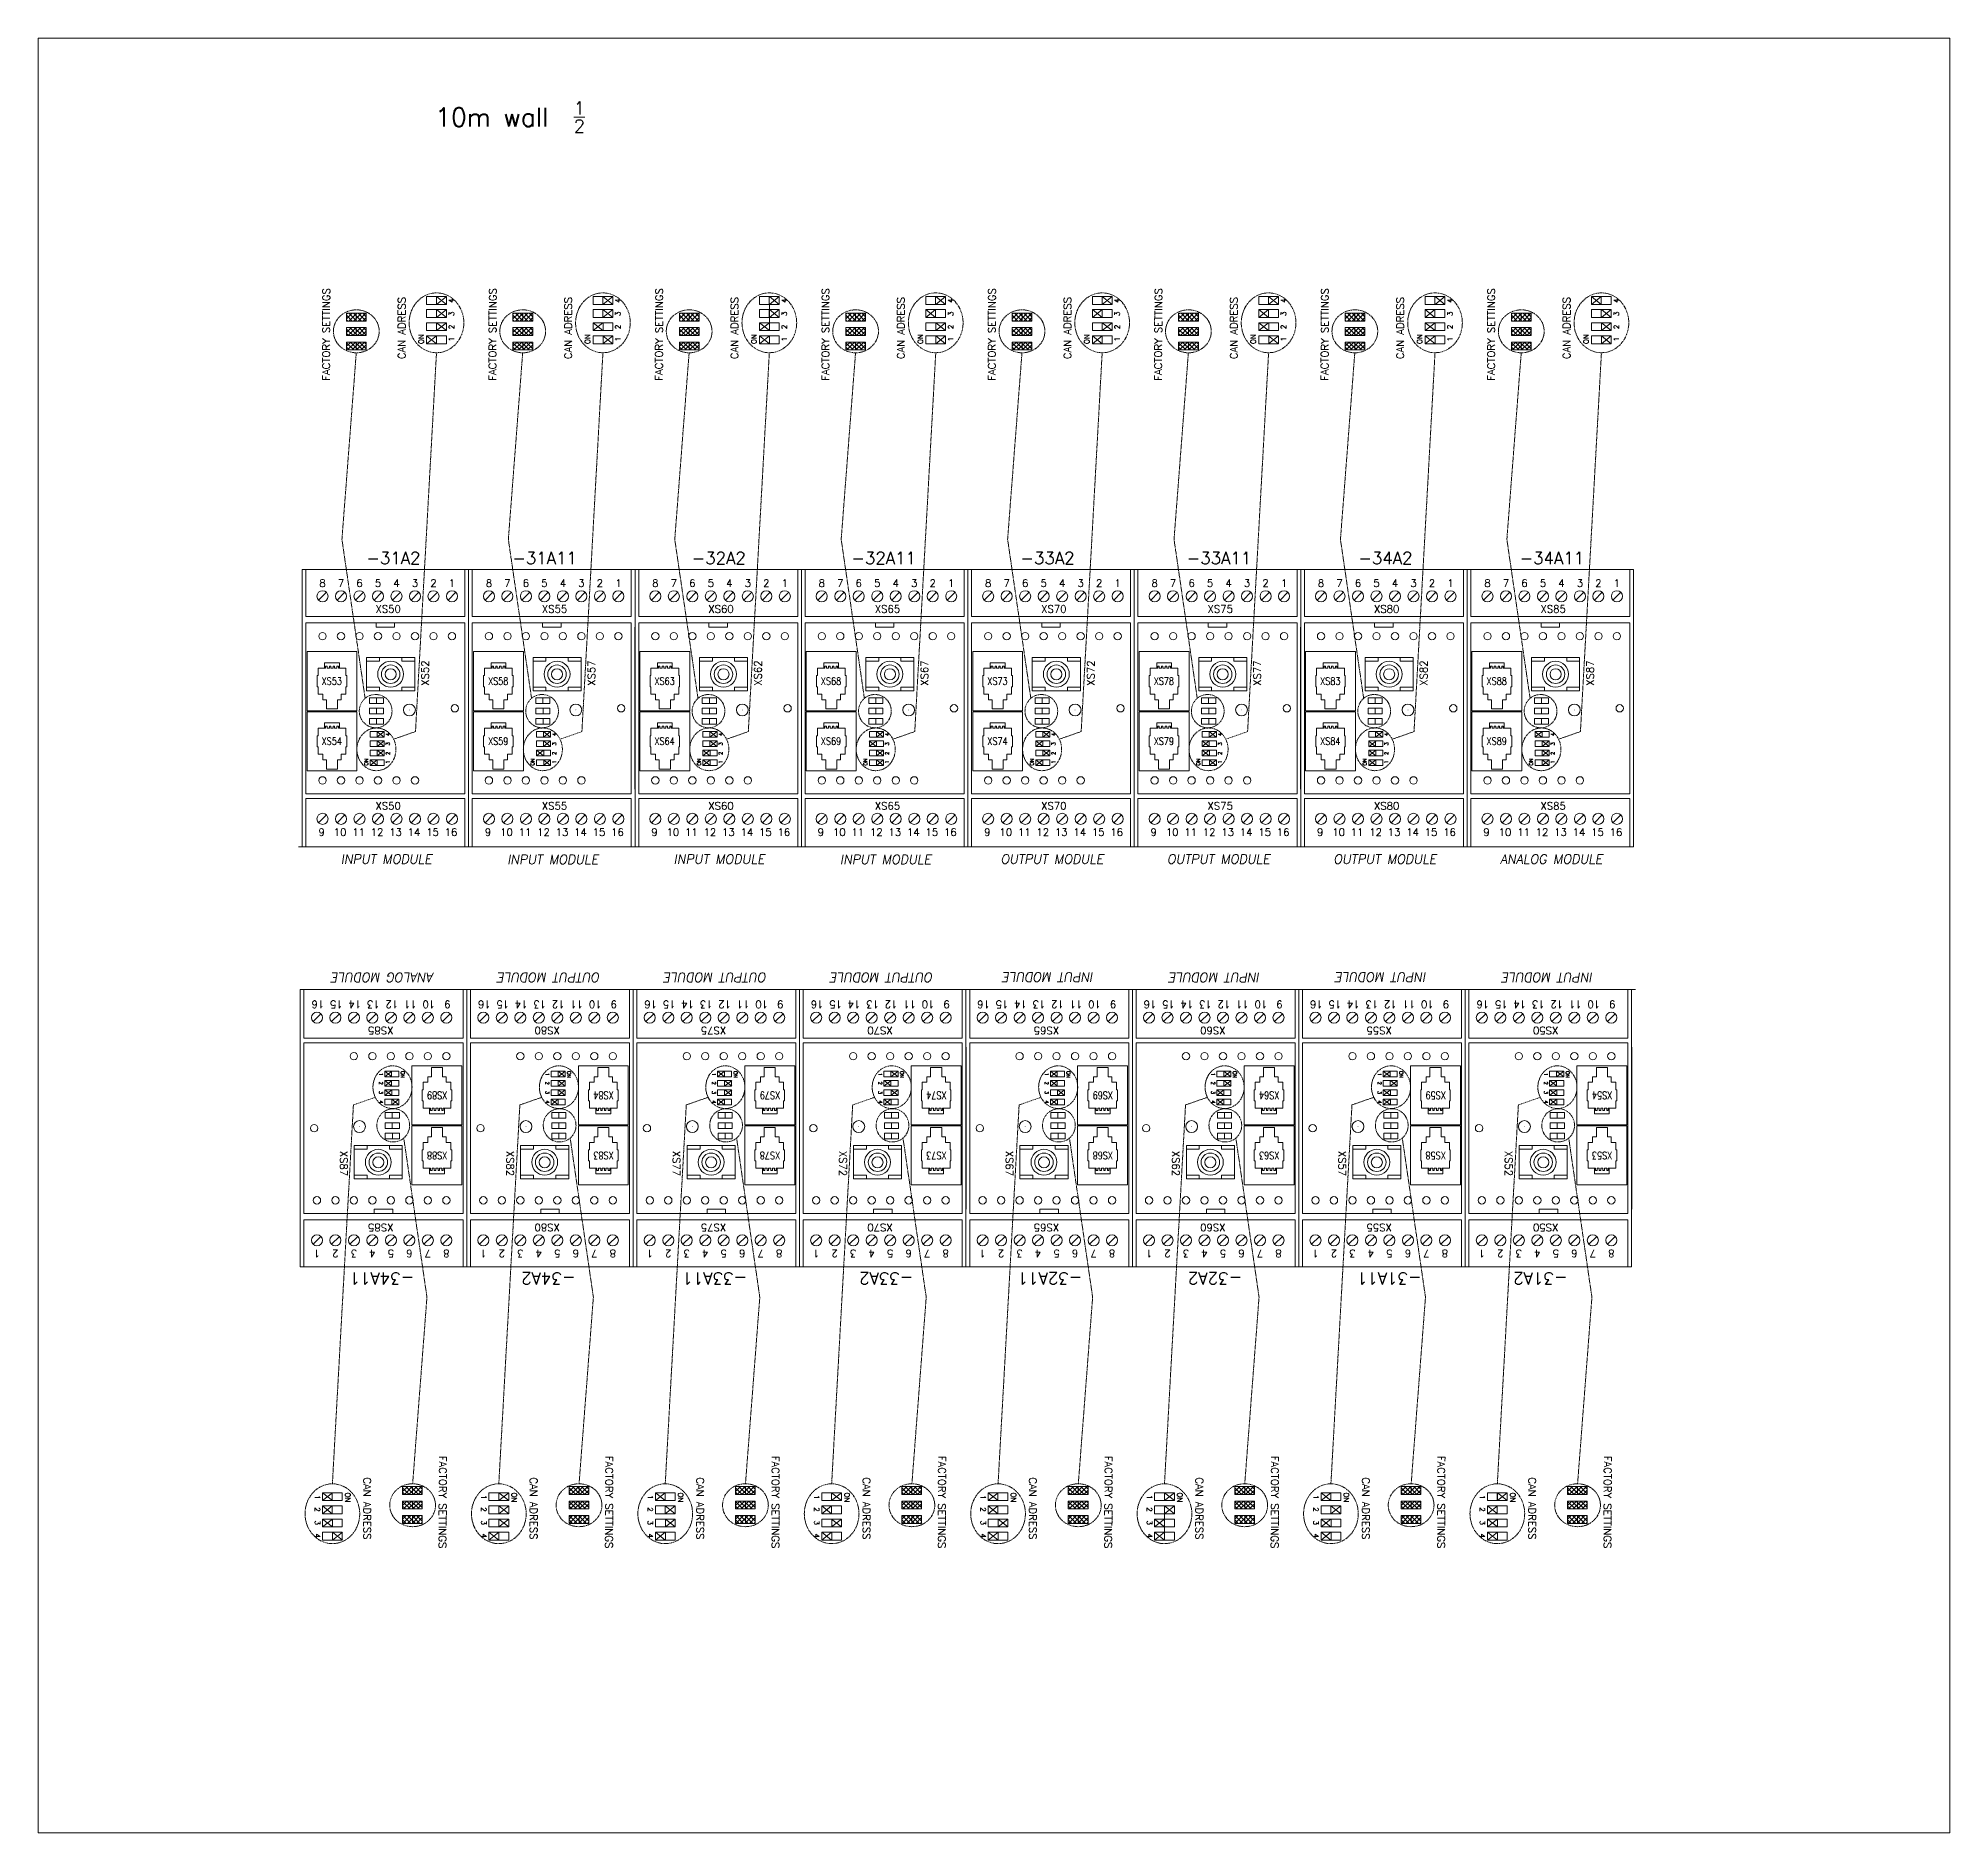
# Model space of a CAD drawing. Extents: x -2993 to 3661, y -4147 to -1441.
# Drawn here: x -293 to 224, y -3165 to -2680 of the extents above; entities that cross this region are included whole.
import ezdxf
from ezdxf.enums import TextEntityAlignment as Align

# ---------------------------------------------------------------- set-up
doc = ezdxf.new("R2010")
doc.units = 0
doc.header["$LTSCALE"] = 0.1
doc.header["$MEASUREMENT"] = 0
doc.linetypes.add('DASHED', pattern=[19.05, 12.7, -6.35])
doc.layers.get('0').update_dxf_attribs({"linetype": 'CONTINUOUS'})
doc.layers.add('50C', color=7, linetype='CONTINUOUS')
doc.layers.add('DIM', color=5, linetype='CONTINUOUS')
doc.styles.get("Standard").update_dxf_attribs({"font": 'simplex.shx'})

msp = doc.modelspace()

# ---------------------------------------------------------------- texts
at = {"lineweight": 13, "text_generation_flag": 6}
for s, rotation, p in [('FACTORY SETTINGS', 269.8594, (-214.22, -2772.76)), ('FACTORY SETTINGS', 269.8594, (-169.22, -2772.76)), ('FACTORY SETTINGS', 269.8594, (-124.22, -2772.76)), ('FACTORY SETTINGS', 269.8594, (-79.22, -2772.76)), ('FACTORY SETTINGS', 269.8594, (-34.22, -2772.76)), ('FACTORY SETTINGS', 269.8594, (10.78, -2772.76)), ('FACTORY SETTINGS', 269.8594, (55.78, -2772.76)), ('FACTORY SETTINGS', 269.8594, (100.78, -2772.76)), ('CAN ADRESS', 270, (-193.78, -2766.92)), ('CAN ADRESS', 270, (-148.78, -2766.92)), ('CAN ADRESS', 270, (-103.78, -2766.92)), ('CAN ADRESS', 270, (-58.78, -2766.92)), ('CAN ADRESS', 270, (-13.78, -2766.92)), ('CAN ADRESS', 270, (31.22, -2766.92)), ('CAN ADRESS', 270, (76.22, -2766.92)), ('CAN ADRESS', 270, (121.22, -2766.92)), ('FACTORY SETTINGS', 89.8594, (-184.67, -3063.45)), ('FACTORY SETTINGS', 89.8594, (-139.67, -3063.45)), ('FACTORY SETTINGS', 89.8594, (-94.67, -3063.45)), ('FACTORY SETTINGS', 89.8594, (-49.67, -3063.45)), ('FACTORY SETTINGS', 89.8594, (-4.67, -3063.45)), ('FACTORY SETTINGS', 89.8594, (40.33, -3063.45)), ('FACTORY SETTINGS', 89.8594, (85.33, -3063.45)), ('FACTORY SETTINGS', 89.8594, (130.33, -3063.45)), ('CAN ADRESS', 90, (-205.1, -3069.29)), ('CAN ADRESS', 90, (-160.1, -3069.29)), ('CAN ADRESS', 90, (-115.1, -3069.29)), ('CAN ADRESS', 90, (-70.1, -3069.29)), ('CAN ADRESS', 90, (-25.1, -3069.29)), ('CAN ADRESS', 90, (19.9, -3069.29)), ('CAN ADRESS', 90, (64.9, -3069.29)), ('CAN ADRESS', 90, (109.9, -3069.29))]:
    msp.add_text(s, height=2, rotation=rotation, dxfattribs=at).set_placement(p)
at = {"linetype": 'Continuous', "lineweight": 13}
for s, rotation, p in [('4', 90, (-180.63, -2751.71)), ('3', 90, (-180.63, -2755.27)), ('4', 90, (-135.63, -2751.71)), ('3', 90, (-135.63, -2755.27)), ('4', 90, (-90.63, -2751.71)), ('3', 90, (-90.63, -2755.27)), ('4', 90, (-45.63, -2751.71)), ('3', 90, (-45.63, -2755.27)), ('4', 90, (-0.63, -2751.71)), ('3', 90, (-0.63, -2755.27)), ('4', 90, (44.37, -2751.71)), ('3', 90, (44.37, -2755.27)), ('4', 90, (89.37, -2751.71)), ('3', 90, (89.37, -2755.27)), ('4', 90, (134.37, -2751.71)), ('3', 90, (134.37, -2755.27)), ('2', 90, (-180.63, -2758.82)), ('2', 90, (-135.63, -2758.82)), ('2', 90, (-90.63, -2758.82)), ('2', 90, (-45.63, -2758.82)), ('2', 90, (-0.63, -2758.82)), ('2', 90, (44.37, -2758.82)), ('2', 90, (89.37, -2758.82)), ('2', 90, (134.37, -2758.82)), ('ON', 90, (-188.83, -2762.83)), ('1', 90, (-180.63, -2762.11)), ('ON', 90, (-143.83, -2762.83)), ('1', 90, (-135.63, -2762.11)), ('ON', 90, (-98.83, -2762.83)), ('1', 90, (-90.63, -2762.11)), ('ON', 90, (-53.83, -2762.83)), ('1', 90, (-45.63, -2762.11)), ('ON', 90, (-8.83, -2762.83)), ('1', 90, (-0.63, -2762.11)), ('ON', 90, (36.17, -2762.83)), ('1', 90, (44.37, -2762.11)), ('ON', 90, (81.17, -2762.83)), ('1', 90, (89.37, -2762.11)), ('ON', 90, (126.17, -2762.83)), ('1', 90, (134.37, -2762.11)), ('1', 270, (-218.26, -3074.11)), ('ON', 270, (-210.05, -3073.38)), ('1', 270, (-173.26, -3074.11)), ('ON', 270, (-165.05, -3073.38)), ('1', 270, (-128.26, -3074.11)), ('ON', 270, (-120.05, -3073.38)), ('1', 270, (-83.26, -3074.11)), ('ON', 270, (-75.05, -3073.38)), ('1', 270, (-38.26, -3074.11)), ('ON', 270, (-30.05, -3073.38)), ('1', 270, (6.74, -3074.11)), ('ON', 270, (14.95, -3073.38)), ('1', 270, (51.74, -3074.11)), ('ON', 270, (59.95, -3073.38)), ('1', 270, (96.74, -3074.11)), ('ON', 270, (104.95, -3073.38)), ('2', 270, (-218.26, -3077.39)), ('2', 270, (-173.26, -3077.39)), ('2', 270, (-128.26, -3077.39)), ('2', 270, (-83.26, -3077.39)), ('2', 270, (-38.26, -3077.39)), ('2', 270, (6.74, -3077.39)), ('2', 270, (51.74, -3077.39)), ('2', 270, (96.74, -3077.39)), ('3', 270, (-218.26, -3080.95)), ('4', 270, (-218.26, -3084.5)), ('3', 270, (-173.26, -3080.95)), ('4', 270, (-173.26, -3084.5)), ('3', 270, (-128.26, -3080.95)), ('4', 270, (-128.26, -3084.5)), ('3', 270, (-83.26, -3080.95)), ('4', 270, (-83.26, -3084.5)), ('3', 270, (-38.26, -3080.95)), ('4', 270, (-38.26, -3084.5)), ('3', 270, (6.74, -3080.95)), ('4', 270, (6.74, -3084.5)), ('3', 270, (51.74, -3080.95)), ('4', 270, (51.74, -3084.5)), ('3', 270, (96.74, -3080.95)), ('4', 270, (96.74, -3084.5))]:
    msp.add_text(s, height=1.4, rotation=rotation, dxfattribs=at).set_placement(p)
at = {"lineweight": 13}
for s, p in [('-31A2', (-197.02, -2822.34)), ('-31A11', (-156.15, -2822.34)), ('-32A2', (-109.05, -2822.34)), ('-32A11', (-64.44, -2822.34)), ('-33A2', (-20.14, -2822.34)), ('-33A11', (26.22, -2822.34)), ('-34A2', (71.22, -2822.34)), ('-34A11', (116.22, -2822.34))]:
    msp.add_text(s, height=3.281, dxfattribs=at).set_placement(p, align=Align.CENTER)
at = {"lineweight": 13, "text_generation_flag": 6}
for s, p in [('8', (-216.19, -2828.48)), ('7', (-211.19, -2828.48)), ('6', (-206.19, -2828.48)), ('5', (-201.19, -2828.48)), ('4', (-196.19, -2828.48)), ('3', (-191.19, -2828.48)), ('2', (-186.19, -2828.48)), ('1', (-181.19, -2828.48)), ('8', (-171.19, -2828.48)), ('7', (-166.19, -2828.48)), ('6', (-161.19, -2828.48)), ('5', (-156.19, -2828.48)), ('4', (-151.19, -2828.48)), ('3', (-146.19, -2828.48)), ('2', (-141.19, -2828.48)), ('1', (-136.19, -2828.48)), ('8', (-126.19, -2828.48)), ('7', (-121.19, -2828.48)), ('6', (-116.19, -2828.48)), ('5', (-111.19, -2828.48)), ('4', (-106.19, -2828.48)), ('3', (-101.19, -2828.48)), ('2', (-96.19, -2828.48)), ('1', (-91.19, -2828.48)), ('8', (-81.19, -2828.48)), ('7', (-76.19, -2828.48)), ('6', (-71.19, -2828.48)), ('5', (-66.19, -2828.48)), ('4', (-61.19, -2828.48)), ('3', (-56.19, -2828.48)), ('2', (-51.19, -2828.48)), ('1', (-46.19, -2828.48)), ('8', (-36.19, -2828.48)), ('7', (-31.19, -2828.48)), ('6', (-26.19, -2828.48)), ('5', (-21.19, -2828.48)), ('4', (-16.19, -2828.48)), ('3', (-11.19, -2828.48)), ('2', (-6.19, -2828.48)), ('1', (-1.19, -2828.48)), ('8', (8.81, -2828.48)), ('7', (13.81, -2828.48)), ('6', (18.81, -2828.48)), ('5', (23.81, -2828.48)), ('4', (28.81, -2828.48)), ('3', (33.81, -2828.48)), ('2', (38.81, -2828.48)), ('1', (43.81, -2828.48)), ('8', (53.81, -2828.48)), ('7', (58.81, -2828.48)), ('6', (63.81, -2828.48)), ('5', (68.81, -2828.48)), ('4', (73.81, -2828.48)), ('3', (78.81, -2828.48)), ('2', (83.81, -2828.48)), ('1', (88.81, -2828.48)), ('8', (98.81, -2828.48)), ('7', (103.81, -2828.48)), ('6', (108.81, -2828.48)), ('5', (113.81, -2828.48)), ('4', (118.81, -2828.48)), ('3', (123.81, -2828.48)), ('2', (128.81, -2828.48)), ('1', (133.81, -2828.48)), ('XS50', (-198.44, -2835.48)), ('XS55', (-153.44, -2835.48)), ('XS60', (-108.44, -2835.48)), ('XS65', (-63.44, -2835.48)), ('XS70', (-18.44, -2835.48)), ('XS75', (26.56, -2835.48)), ('XS80', (71.56, -2835.48)), ('XS85', (116.56, -2835.48)), ('XS50', (-198.44, -2888.73)), ('XS55', (-153.44, -2888.73)), ('XS60', (-108.44, -2888.73)), ('XS65', (-63.44, -2888.73)), ('XS70', (-18.44, -2888.73)), ('XS75', (26.56, -2888.73)), ('XS80', (71.56, -2888.73)), ('XS85', (116.56, -2888.73)), ('9', (-216.44, -2895.83)), ('10', (-211.44, -2895.83)), ('11', (-206.44, -2895.83)), ('12', (-201.44, -2895.83)), ('13', (-196.44, -2895.83)), ('14', (-191.44, -2895.83)), ('15', (-186.44, -2895.83)), ('16', (-181.44, -2895.83)), ('9', (-171.44, -2895.83)), ('10', (-166.44, -2895.83)), ('11', (-161.44, -2895.83)), ('12', (-156.44, -2895.83)), ('13', (-151.44, -2895.83)), ('14', (-146.44, -2895.83)), ('15', (-141.44, -2895.83)), ('16', (-136.44, -2895.83)), ('9', (-126.44, -2895.83)), ('10', (-121.44, -2895.83)), ('11', (-116.44, -2895.83)), ('12', (-111.44, -2895.83)), ('13', (-106.44, -2895.83)), ('14', (-101.44, -2895.83)), ('15', (-96.44, -2895.83)), ('16', (-91.44, -2895.83)), ('9', (-81.44, -2895.83)), ('10', (-76.44, -2895.83)), ('11', (-71.44, -2895.83)), ('12', (-66.44, -2895.83)), ('13', (-61.44, -2895.83)), ('14', (-56.44, -2895.83)), ('15', (-51.44, -2895.83)), ('16', (-46.44, -2895.83)), ('9', (-36.44, -2895.83)), ('10', (-31.44, -2895.83)), ('11', (-26.44, -2895.83)), ('12', (-21.44, -2895.83)), ('13', (-16.44, -2895.83)), ('14', (-11.44, -2895.83)), ('15', (-6.44, -2895.83)), ('16', (-1.44, -2895.83)), ('9', (8.56, -2895.83)), ('10', (13.56, -2895.83)), ('11', (18.56, -2895.83)), ('12', (23.56, -2895.83)), ('13', (28.56, -2895.83)), ('14', (33.56, -2895.83)), ('15', (38.56, -2895.83)), ('16', (43.56, -2895.83)), ('9', (53.56, -2895.83)), ('10', (58.56, -2895.83)), ('11', (63.56, -2895.83)), ('12', (68.56, -2895.83)), ('13', (73.56, -2895.83)), ('14', (78.56, -2895.83)), ('15', (83.56, -2895.83)), ('16', (88.56, -2895.83)), ('9', (98.56, -2895.83)), ('10', (103.56, -2895.83)), ('11', (108.56, -2895.83)), ('12', (113.56, -2895.83)), ('13', (118.56, -2895.83)), ('14', (123.56, -2895.83)), ('15', (128.56, -2895.83)), ('16', (133.56, -2895.83))]:
    msp.add_text(s, height=2, rotation=180, dxfattribs=at).set_placement(p, align=Align.CENTER)
at = {"lineweight": 13, "text_generation_flag": 6, "width": 0.8}
for s, p in [('XS53', (-213.69, -2853.97)), ('XS58', (-168.69, -2853.97)), ('XS63', (-123.69, -2853.97)), ('XS68', (-78.69, -2853.97)), ('XS73', (-33.69, -2853.97)), ('XS78', (11.31, -2853.97)), ('XS83', (56.31, -2853.97)), ('XS88', (101.31, -2853.97)), ('XS54', (-213.69, -2870.22)), ('XS59', (-168.69, -2870.22)), ('XS64', (-123.69, -2870.22)), ('XS69', (-78.69, -2870.22)), ('XS74', (-33.69, -2870.22)), ('XS79', (11.31, -2870.22)), ('XS84', (56.31, -2870.22)), ('XS89', (101.31, -2870.22))]:
    msp.add_text(s, height=2, rotation=180, dxfattribs=at).set_placement(p, align=Align.MIDDLE_CENTER)
at = {"lineweight": 13, "text_generation_flag": 6}
for s, rotation, p in [('XS52', 270, (-188.44, -2851.81)), ('XS57', 270, (-143.44, -2851.81)), ('XS62', 270, (-98.44, -2851.81)), ('XS67', 270, (-53.44, -2851.81)), ('XS72', 270, (-8.44, -2851.81)), ('XS77', 270, (36.56, -2851.81)), ('XS82', 270, (81.56, -2851.81)), ('XS87', 270, (126.56, -2851.81)), ('XS87', 90, (-210.45, -2984.4)), ('XS82', 90, (-165.45, -2984.4)), ('XS77', 90, (-120.45, -2984.4)), ('XS72', 90, (-75.45, -2984.4)), ('XS67', 90, (-30.45, -2984.4)), ('XS62', 90, (14.55, -2984.4)), ('XS57', 90, (59.55, -2984.4)), ('XS52', 90, (104.55, -2984.4))]:
    msp.add_text(s, height=2, rotation=rotation, dxfattribs=at).set_placement(p, align=Align.MIDDLE_CENTER)
at = {"lineweight": 13}
for s, rotation, p in [('4', 90, (-198.03, -2868.86)), ('4', 90, (-153.03, -2868.86)), ('4', 90, (-108.03, -2868.86)), ('4', 90, (-63.03, -2868.86)), ('4', 90, (-18.03, -2868.86)), ('4', 90, (26.97, -2868.86)), ('4', 90, (71.97, -2868.86)), ('4', 90, (116.97, -2868.86)), ('3', 90, (-198.03, -2871.4)), ('3', 90, (-198.03, -2871.4)), ('2', 90, (-198.03, -2873.94)), ('2', 90, (-198.03, -2873.94)), ('3', 90, (-153.03, -2871.4)), ('3', 90, (-153.03, -2871.4)), ('2', 90, (-153.03, -2873.94)), ('2', 90, (-153.03, -2873.94)), ('3', 90, (-108.03, -2871.4)), ('3', 90, (-108.03, -2871.4)), ('2', 90, (-108.03, -2873.94)), ('2', 90, (-108.03, -2873.94)), ('3', 90, (-63.03, -2871.4)), ('3', 90, (-63.03, -2871.4)), ('2', 90, (-63.03, -2873.94)), ('2', 90, (-63.03, -2873.94)), ('3', 90, (-18.03, -2871.4)), ('3', 90, (-18.03, -2871.4)), ('2', 90, (-18.03, -2873.94)), ('2', 90, (-18.03, -2873.94)), ('3', 90, (26.97, -2871.4)), ('3', 90, (26.97, -2871.4)), ('2', 90, (26.97, -2873.94)), ('2', 90, (26.97, -2873.94)), ('3', 90, (71.97, -2871.4)), ('3', 90, (71.97, -2871.4)), ('2', 90, (71.97, -2873.94)), ('2', 90, (71.97, -2873.94)), ('3', 90, (116.97, -2871.4)), ('3', 90, (116.97, -2871.4)), ('2', 90, (116.97, -2873.94)), ('2', 90, (116.97, -2873.94)), ('ON', 90, (-203.88, -2876.81)), ('1', 90, (-198.03, -2876.29)), ('ON', 90, (-158.88, -2876.81)), ('1', 90, (-153.03, -2876.29)), ('ON', 90, (-113.88, -2876.81)), ('1', 90, (-108.03, -2876.29)), ('ON', 90, (-68.88, -2876.81)), ('1', 90, (-63.03, -2876.29)), ('ON', 90, (-23.88, -2876.81)), ('1', 90, (-18.03, -2876.29)), ('ON', 90, (21.12, -2876.81)), ('1', 90, (26.97, -2876.29)), ('ON', 90, (66.12, -2876.81)), ('1', 90, (71.97, -2876.29)), ('ON', 90, (111.12, -2876.81)), ('1', 90, (116.97, -2876.29)), ('1', 270, (-200.86, -2959.92)), ('ON', 270, (-195, -2959.41)), ('1', 270, (-155.86, -2959.92)), ('ON', 270, (-150, -2959.41)), ('1', 270, (-110.86, -2959.92)), ('ON', 270, (-105, -2959.41)), ('1', 270, (-65.86, -2959.92)), ('ON', 270, (-60, -2959.41)), ('1', 270, (-20.86, -2959.92)), ('ON', 270, (-15, -2959.41)), ('1', 270, (24.14, -2959.92)), ('ON', 270, (30, -2959.41)), ('1', 270, (69.14, -2959.92)), ('ON', 270, (75, -2959.41)), ('1', 270, (114.14, -2959.92)), ('ON', 270, (120, -2959.41)), ('2', 270, (-200.86, -2962.27)), ('2', 270, (-200.86, -2962.27)), ('3', 270, (-200.86, -2964.81)), ('3', 270, (-200.86, -2964.81)), ('2', 270, (-155.86, -2962.27)), ('2', 270, (-155.86, -2962.27)), ('3', 270, (-155.86, -2964.81)), ('3', 270, (-155.86, -2964.81)), ('2', 270, (-110.86, -2962.27)), ('2', 270, (-110.86, -2962.27)), ('3', 270, (-110.86, -2964.81)), ('3', 270, (-110.86, -2964.81)), ('2', 270, (-65.86, -2962.27)), ('2', 270, (-65.86, -2962.27)), ('3', 270, (-65.86, -2964.81)), ('3', 270, (-65.86, -2964.81)), ('2', 270, (-20.86, -2962.27)), ('2', 270, (-20.86, -2962.27)), ('3', 270, (-20.86, -2964.81)), ('3', 270, (-20.86, -2964.81)), ('2', 270, (24.14, -2962.27)), ('2', 270, (24.14, -2962.27)), ('3', 270, (24.14, -2964.81)), ('3', 270, (24.14, -2964.81)), ('2', 270, (69.14, -2962.27)), ('2', 270, (69.14, -2962.27)), ('3', 270, (69.14, -2964.81)), ('3', 270, (69.14, -2964.81)), ('2', 270, (114.14, -2962.27)), ('2', 270, (114.14, -2962.27)), ('3', 270, (114.14, -2964.81)), ('3', 270, (114.14, -2964.81)), ('4', 270, (-200.86, -2967.35)), ('4', 270, (-155.86, -2967.35)), ('4', 270, (-110.86, -2967.35)), ('4', 270, (-65.86, -2967.35)), ('4', 270, (-20.86, -2967.35)), ('4', 270, (24.14, -2967.35)), ('4', 270, (69.14, -2967.35)), ('4', 270, (114.14, -2967.35))]:
    msp.add_text(s, height=1, rotation=rotation, dxfattribs=at).set_placement(p)
at = {"lineweight": 13, "oblique": 10}
for s, p in [('INPUT MODULE', (-198.93, -2903.35)), ('INPUT MODULE', (-153.93, -2903.44)), ('INPUT MODULE', (-108.93, -2903.35)), ('INPUT MODULE', (-63.93, -2903.44)), ('OUTPUT MODULE', (-18.93, -2903.35)), ('OUTPUT MODULE', (26.07, -2903.35)), ('OUTPUT MODULE', (71.07, -2903.35)), ('ANALOG MODULE', (116.07, -2903.35))]:
    msp.add_text(s, height=2.5, dxfattribs=at).set_placement(p, align=Align.CENTER)
for s, p in [('ANALOG MODULE', (-199.96, -2932.86)), ('OUTPUT MODULE', (-154.96, -2932.86)), ('OUTPUT MODULE', (-109.96, -2932.86)), ('OUTPUT MODULE', (-64.96, -2932.86)), ('INPUT MODULE', (-19.96, -2932.77)), ('INPUT MODULE', (25.04, -2932.86)), ('INPUT MODULE', (70.04, -2932.77)), ('INPUT MODULE', (115.04, -2932.86))]:
    msp.add_text(s, height=2.5, rotation=180, dxfattribs=at).set_placement(p, align=Align.CENTER)
at = {"lineweight": 13, "text_generation_flag": 6}
for s, p in [('16', (-217.45, -2940.39)), ('15', (-212.45, -2940.39)), ('14', (-207.45, -2940.39)), ('13', (-202.45, -2940.39)), ('12', (-197.45, -2940.39)), ('11', (-192.45, -2940.39)), ('10', (-187.45, -2940.39)), ('9', (-182.45, -2940.39)), ('16', (-172.45, -2940.39)), ('15', (-167.45, -2940.39)), ('14', (-162.45, -2940.39)), ('13', (-157.45, -2940.39)), ('12', (-152.45, -2940.39)), ('11', (-147.45, -2940.39)), ('10', (-142.45, -2940.39)), ('9', (-137.45, -2940.39)), ('16', (-127.45, -2940.39)), ('15', (-122.45, -2940.39)), ('14', (-117.45, -2940.39)), ('13', (-112.45, -2940.39)), ('12', (-107.45, -2940.39)), ('11', (-102.45, -2940.39)), ('10', (-97.45, -2940.39)), ('9', (-92.45, -2940.39)), ('16', (-82.45, -2940.39)), ('15', (-77.45, -2940.39)), ('14', (-72.45, -2940.39)), ('13', (-67.45, -2940.39)), ('12', (-62.45, -2940.39)), ('11', (-57.45, -2940.39)), ('10', (-52.45, -2940.39)), ('9', (-47.45, -2940.39)), ('16', (-37.45, -2940.39)), ('15', (-32.45, -2940.39)), ('14', (-27.45, -2940.39)), ('13', (-22.45, -2940.39)), ('12', (-17.45, -2940.39)), ('11', (-12.45, -2940.39)), ('10', (-7.45, -2940.39)), ('9', (-2.45, -2940.39)), ('16', (7.55, -2940.39)), ('15', (12.55, -2940.39)), ('14', (17.55, -2940.39)), ('13', (22.55, -2940.39)), ('12', (27.55, -2940.39)), ('11', (32.55, -2940.39)), ('10', (37.55, -2940.39)), ('9', (42.55, -2940.39)), ('16', (52.55, -2940.39)), ('15', (57.55, -2940.39)), ('14', (62.55, -2940.39)), ('13', (67.55, -2940.39)), ('12', (72.55, -2940.39)), ('11', (77.55, -2940.39)), ('10', (82.55, -2940.39)), ('9', (87.55, -2940.39)), ('16', (97.55, -2940.39)), ('15', (102.55, -2940.39)), ('14', (107.55, -2940.39)), ('13', (112.55, -2940.39)), ('12', (117.55, -2940.39)), ('11', (122.55, -2940.39)), ('10', (127.55, -2940.39)), ('9', (132.55, -2940.39)), ('XS85', (-200.45, -2947.49)), ('XS80', (-155.45, -2947.49)), ('XS75', (-110.45, -2947.49)), ('XS70', (-65.45, -2947.49)), ('XS65', (-20.45, -2947.49)), ('XS60', (24.55, -2947.49)), ('XS55', (69.55, -2947.49)), ('XS50', (114.55, -2947.49)), ('XS85', (-200.45, -3000.74)), ('XS80', (-155.45, -3000.74)), ('XS75', (-110.45, -3000.74)), ('XS70', (-65.45, -3000.74)), ('XS65', (-20.45, -3000.74)), ('XS60', (24.55, -3000.74)), ('XS55', (69.55, -3000.74)), ('XS50', (114.55, -3000.74)), ('1', (-217.7, -3007.74)), ('2', (-212.7, -3007.74)), ('3', (-207.7, -3007.74)), ('4', (-202.7, -3007.74)), ('5', (-197.7, -3007.74)), ('6', (-192.7, -3007.74)), ('7', (-187.7, -3007.74)), ('8', (-182.7, -3007.74)), ('1', (-172.7, -3007.74)), ('2', (-167.7, -3007.74)), ('3', (-162.7, -3007.74)), ('4', (-157.7, -3007.74)), ('5', (-152.7, -3007.74)), ('6', (-147.7, -3007.74)), ('7', (-142.7, -3007.74)), ('8', (-137.7, -3007.74)), ('1', (-127.7, -3007.74)), ('2', (-122.7, -3007.74)), ('3', (-117.7, -3007.74)), ('4', (-112.7, -3007.74)), ('5', (-107.7, -3007.74)), ('6', (-102.7, -3007.74)), ('7', (-97.7, -3007.74)), ('8', (-92.7, -3007.74)), ('1', (-82.7, -3007.74)), ('2', (-77.7, -3007.74)), ('3', (-72.7, -3007.74)), ('4', (-67.7, -3007.74)), ('5', (-62.7, -3007.74)), ('6', (-57.7, -3007.74)), ('7', (-52.7, -3007.74)), ('8', (-47.7, -3007.74)), ('1', (-37.7, -3007.74)), ('2', (-32.7, -3007.74)), ('3', (-27.7, -3007.74)), ('4', (-22.7, -3007.74)), ('5', (-17.7, -3007.74)), ('6', (-12.7, -3007.74)), ('7', (-7.7, -3007.74)), ('8', (-2.7, -3007.74)), ('1', (7.3, -3007.74)), ('2', (12.3, -3007.74)), ('3', (17.3, -3007.74)), ('4', (22.3, -3007.74)), ('5', (27.3, -3007.74)), ('6', (32.3, -3007.74)), ('7', (37.3, -3007.74)), ('8', (42.3, -3007.74)), ('1', (52.3, -3007.74)), ('2', (57.3, -3007.74)), ('3', (62.3, -3007.74)), ('4', (67.3, -3007.74)), ('5', (72.3, -3007.74)), ('6', (77.3, -3007.74)), ('7', (82.3, -3007.74)), ('8', (87.3, -3007.74)), ('1', (97.3, -3007.74)), ('2', (102.3, -3007.74)), ('3', (107.3, -3007.74)), ('4', (112.3, -3007.74)), ('5', (117.3, -3007.74)), ('6', (122.3, -3007.74)), ('7', (127.3, -3007.74)), ('8', (132.3, -3007.74))]:
    msp.add_text(s, height=2, dxfattribs=at).set_placement(p, align=Align.CENTER)
at = {"lineweight": 13, "text_generation_flag": 6, "width": 0.8}
for s, p in [('XS89', (-185.2, -2965.99)), ('XS84', (-140.2, -2965.99)), ('XS79', (-95.2, -2965.99)), ('XS74', (-50.2, -2965.99)), ('XS69', (-5.2, -2965.99)), ('XS64', (39.8, -2965.99)), ('XS59', (84.8, -2965.99)), ('XS54', (129.8, -2965.99)), ('XS88', (-185.2, -2982.24)), ('XS83', (-140.2, -2982.24)), ('XS78', (-95.2, -2982.24)), ('XS73', (-50.2, -2982.24)), ('XS68', (-5.2, -2982.24)), ('XS63', (39.8, -2982.24)), ('XS58', (84.8, -2982.24)), ('XS53', (129.8, -2982.24))]:
    msp.add_text(s, height=2, dxfattribs=at).set_placement(p, align=Align.MIDDLE_CENTER)
at = {"lineweight": 13}
for s, p in [('-34A11', (-200.1, -3013.88)), ('-34A2', (-155.1, -3013.88)), ('-33A11', (-110.1, -3013.88)), ('-33A2', (-63.74, -3013.88)), ('-32A11', (-19.45, -3013.88)), ('-32A2', (25.16, -3013.88)), ('-31A11', (72.27, -3013.88)), ('-31A2', (113.13, -3013.88))]:
    msp.add_text(s, height=3.281, rotation=180, dxfattribs=at).set_placement(p, align=Align.CENTER)
at = {"layer": 'DIM', "lineweight": 13, "insert": (-185.74, -2697.27), "char_height": 5, "attachment_point": 1}
msp.add_mtext_dynamic_manual_height_columns('\\A1;10m wall  {\\H0.7x;\\S1/2;}', width=250.0738, gutter_width=25, heights=[0], dxfattribs=at)

# ---------------------------------------------------------------- hatches: boundary and pattern name
at = {"lineweight": 13}
h = msp.add_hatch(dxfattribs=at)
h.set_pattern_fill('ANSI37', color=256, scale=7, style=0)
h.set_pattern_definition([(45, (431.7833, -2790.19205), (-0.6187184, 0.6187184), []), (135, (431.7833, -2790.19205), (-0.6187184, -0.6187184), [])])
h.paths.add_polyline_path([(-209.69, -2754.48), (-209.69, -2756.61), (-207.05, -2756.61), (-207.05, -2754.48)])
h.paths.add_polyline_path([(-207.05, -2756.61), (-204.35, -2756.61), (-204.35, -2754.48), (-207.05, -2754.48)])
h.paths.add_polyline_path([(-204.35, -2758.39), (-207.05, -2758.39), (-207.05, -2760.52), (-204.35, -2760.52)])
h.paths.add_polyline_path([(-207.05, -2758.39), (-209.69, -2758.39), (-209.69, -2760.52), (-207.05, -2760.52)])
h.paths.add_polyline_path([(-207.05, -2762.3), (-209.69, -2762.3), (-209.69, -2764.43), (-207.05, -2764.43)])
h.paths.add_polyline_path([(-207.05, -2762.3), (-207.05, -2764.43), (-204.35, -2764.43), (-204.35, -2762.3)])
h = msp.add_hatch(dxfattribs=at)
h.set_pattern_fill('ANSI37', color=256, scale=7, style=0)
h.set_pattern_definition([(45, (476.7833, -2790.19205), (-0.6187184, 0.6187184), []), (135, (476.7833, -2790.19205), (-0.6187184, -0.6187184), [])])
h.paths.add_polyline_path([(-164.69, -2754.48), (-164.69, -2756.61), (-162.05, -2756.61), (-162.05, -2754.48)])
h.paths.add_polyline_path([(-162.05, -2756.61), (-159.35, -2756.61), (-159.35, -2754.48), (-162.05, -2754.48)])
h.paths.add_polyline_path([(-159.35, -2758.39), (-162.05, -2758.39), (-162.05, -2760.52), (-159.35, -2760.52)])
h.paths.add_polyline_path([(-162.05, -2758.39), (-164.69, -2758.39), (-164.69, -2760.52), (-162.05, -2760.52)])
h.paths.add_polyline_path([(-162.05, -2762.3), (-164.69, -2762.3), (-164.69, -2764.43), (-162.05, -2764.43)])
h.paths.add_polyline_path([(-162.05, -2762.3), (-162.05, -2764.43), (-159.35, -2764.43), (-159.35, -2762.3)])
h = msp.add_hatch(dxfattribs=at)
h.set_pattern_fill('ANSI37', color=256, scale=7, style=0)
h.set_pattern_definition([(45, (521.7833, -2790.19205), (-0.6187184, 0.6187184), []), (135, (521.7833, -2790.19205), (-0.6187184, -0.6187184), [])])
h.paths.add_polyline_path([(-119.69, -2754.48), (-119.69, -2756.61), (-117.05, -2756.61), (-117.05, -2754.48)])
h.paths.add_polyline_path([(-117.05, -2756.61), (-114.35, -2756.61), (-114.35, -2754.48), (-117.05, -2754.48)])
h.paths.add_polyline_path([(-114.35, -2758.39), (-117.05, -2758.39), (-117.05, -2760.52), (-114.35, -2760.52)])
h.paths.add_polyline_path([(-117.05, -2758.39), (-119.69, -2758.39), (-119.69, -2760.52), (-117.05, -2760.52)])
h.paths.add_polyline_path([(-117.05, -2762.3), (-119.69, -2762.3), (-119.69, -2764.43), (-117.05, -2764.43)])
h.paths.add_polyline_path([(-117.05, -2762.3), (-117.05, -2764.43), (-114.35, -2764.43), (-114.35, -2762.3)])
h = msp.add_hatch(dxfattribs=at)
h.set_pattern_fill('ANSI37', color=256, scale=7, style=0)
h.set_pattern_definition([(45, (566.7833, -2790.19205), (-0.6187184, 0.6187184), []), (135, (566.7833, -2790.19205), (-0.6187184, -0.6187184), [])])
h.paths.add_polyline_path([(-74.69, -2754.48), (-74.69, -2756.61), (-72.05, -2756.61), (-72.05, -2754.48)])
h.paths.add_polyline_path([(-72.05, -2756.61), (-69.35, -2756.61), (-69.35, -2754.48), (-72.05, -2754.48)])
h.paths.add_polyline_path([(-69.35, -2758.39), (-72.05, -2758.39), (-72.05, -2760.52), (-69.35, -2760.52)])
h.paths.add_polyline_path([(-72.05, -2758.39), (-74.69, -2758.39), (-74.69, -2760.52), (-72.05, -2760.52)])
h.paths.add_polyline_path([(-72.05, -2762.3), (-74.69, -2762.3), (-74.69, -2764.43), (-72.05, -2764.43)])
h.paths.add_polyline_path([(-72.05, -2762.3), (-72.05, -2764.43), (-69.35, -2764.43), (-69.35, -2762.3)])
h = msp.add_hatch(dxfattribs=at)
h.set_pattern_fill('ANSI37', color=256, scale=7, style=0)
h.set_pattern_definition([(45, (611.7833, -2790.19205), (-0.6187184, 0.6187184), []), (135, (611.7833, -2790.19205), (-0.6187184, -0.6187184), [])])
h.paths.add_polyline_path([(-29.69, -2754.48), (-29.69, -2756.61), (-27.05, -2756.61), (-27.05, -2754.48)])
h.paths.add_polyline_path([(-27.05, -2756.61), (-24.35, -2756.61), (-24.35, -2754.48), (-27.05, -2754.48)])
h.paths.add_polyline_path([(-24.35, -2758.39), (-27.05, -2758.39), (-27.05, -2760.52), (-24.35, -2760.52)])
h.paths.add_polyline_path([(-27.05, -2758.39), (-29.69, -2758.39), (-29.69, -2760.52), (-27.05, -2760.52)])
h.paths.add_polyline_path([(-27.05, -2762.3), (-29.69, -2762.3), (-29.69, -2764.43), (-27.05, -2764.43)])
h.paths.add_polyline_path([(-27.05, -2762.3), (-27.05, -2764.43), (-24.35, -2764.43), (-24.35, -2762.3)])
h = msp.add_hatch(dxfattribs=at)
h.set_pattern_fill('ANSI37', color=256, scale=7, style=0)
h.set_pattern_definition([(45, (656.7833, -2790.19205), (-0.6187184, 0.6187184), []), (135, (656.7833, -2790.19205), (-0.6187184, -0.6187184), [])])
h.paths.add_polyline_path([(15.31, -2754.48), (15.31, -2756.61), (17.95, -2756.61), (17.95, -2754.48)])
h.paths.add_polyline_path([(17.95, -2756.61), (20.65, -2756.61), (20.65, -2754.48), (17.95, -2754.48)])
h.paths.add_polyline_path([(20.65, -2758.39), (17.95, -2758.39), (17.95, -2760.52), (20.65, -2760.52)])
h.paths.add_polyline_path([(17.95, -2758.39), (15.31, -2758.39), (15.31, -2760.52), (17.95, -2760.52)])
h.paths.add_polyline_path([(17.95, -2762.3), (15.31, -2762.3), (15.31, -2764.43), (17.95, -2764.43)])
h.paths.add_polyline_path([(17.95, -2762.3), (17.95, -2764.43), (20.65, -2764.43), (20.65, -2762.3)])
h = msp.add_hatch(dxfattribs=at)
h.set_pattern_fill('ANSI37', color=256, scale=7, style=0)
h.set_pattern_definition([(45, (701.7833, -2790.19205), (-0.6187184, 0.6187184), []), (135, (701.7833, -2790.19205), (-0.6187184, -0.6187184), [])])
h.paths.add_polyline_path([(60.31, -2754.48), (60.31, -2756.61), (62.95, -2756.61), (62.95, -2754.48)])
h.paths.add_polyline_path([(62.95, -2756.61), (65.65, -2756.61), (65.65, -2754.48), (62.95, -2754.48)])
h.paths.add_polyline_path([(65.65, -2758.39), (62.95, -2758.39), (62.95, -2760.52), (65.65, -2760.52)])
h.paths.add_polyline_path([(62.95, -2758.39), (60.31, -2758.39), (60.31, -2760.52), (62.95, -2760.52)])
h.paths.add_polyline_path([(62.95, -2762.3), (60.31, -2762.3), (60.31, -2764.43), (62.95, -2764.43)])
h.paths.add_polyline_path([(62.95, -2762.3), (62.95, -2764.43), (65.65, -2764.43), (65.65, -2762.3)])
h = msp.add_hatch(dxfattribs=at)
h.set_pattern_fill('ANSI37', color=256, scale=7, style=0)
h.set_pattern_definition([(45, (746.7833, -2790.19205), (-0.6187184, 0.6187184), []), (135, (746.7833, -2790.19205), (-0.6187184, -0.6187184), [])])
h.paths.add_polyline_path([(105.31, -2754.48), (105.31, -2756.61), (107.95, -2756.61), (107.95, -2754.48)])
h.paths.add_polyline_path([(107.95, -2756.61), (110.65, -2756.61), (110.65, -2754.48), (107.95, -2754.48)])
h.paths.add_polyline_path([(110.65, -2758.39), (107.95, -2758.39), (107.95, -2760.52), (110.65, -2760.52)])
h.paths.add_polyline_path([(107.95, -2758.39), (105.31, -2758.39), (105.31, -2760.52), (107.95, -2760.52)])
h.paths.add_polyline_path([(107.95, -2762.3), (105.31, -2762.3), (105.31, -2764.43), (107.95, -2764.43)])
h.paths.add_polyline_path([(107.95, -2762.3), (107.95, -2764.43), (110.65, -2764.43), (110.65, -2762.3)])
h = msp.add_hatch(dxfattribs=at)
h.set_pattern_fill('ANSI37', color=256, scale=7, angle=180, style=0)
h.set_pattern_definition([(225, (-830.6693, -3046.0231), (0.6187184, -0.6187184), []), (315, (-830.6693, -3046.0231), (0.6187184, 0.6187184), [])])
h.paths.add_polyline_path([(-189.2, -3081.74), (-189.2, -3079.6), (-191.83, -3079.6), (-191.83, -3081.74)])
h.paths.add_polyline_path([(-191.83, -3079.6), (-194.53, -3079.6), (-194.53, -3081.74), (-191.83, -3081.74)])
h.paths.add_polyline_path([(-194.53, -3075.69), (-194.53, -3077.83), (-191.83, -3077.83), (-191.83, -3075.69)])
h.paths.add_polyline_path([(-191.83, -3075.69), (-191.83, -3077.83), (-189.2, -3077.83), (-189.2, -3075.69)])
h.paths.add_polyline_path([(-191.83, -3071.78), (-191.83, -3073.91), (-189.2, -3073.91), (-189.2, -3071.78)])
h.paths.add_polyline_path([(-191.83, -3073.91), (-191.83, -3071.78), (-194.53, -3071.78), (-194.53, -3073.91)])
h = msp.add_hatch(dxfattribs=at)
h.set_pattern_fill('ANSI37', color=256, scale=7, angle=180, style=0)
h.set_pattern_definition([(225, (-785.6693, -3046.0231), (0.6187184, -0.6187184), []), (315, (-785.6693, -3046.0231), (0.6187184, 0.6187184), [])])
h.paths.add_polyline_path([(-144.2, -3081.74), (-144.2, -3079.6), (-146.83, -3079.6), (-146.83, -3081.74)])
h.paths.add_polyline_path([(-146.83, -3079.6), (-149.53, -3079.6), (-149.53, -3081.74), (-146.83, -3081.74)])
h.paths.add_polyline_path([(-149.53, -3075.69), (-149.53, -3077.83), (-146.83, -3077.83), (-146.83, -3075.69)])
h.paths.add_polyline_path([(-146.83, -3075.69), (-146.83, -3077.83), (-144.2, -3077.83), (-144.2, -3075.69)])
h.paths.add_polyline_path([(-146.83, -3071.78), (-146.83, -3073.91), (-144.2, -3073.91), (-144.2, -3071.78)])
h.paths.add_polyline_path([(-146.83, -3073.91), (-146.83, -3071.78), (-149.53, -3071.78), (-149.53, -3073.91)])
h = msp.add_hatch(dxfattribs=at)
h.set_pattern_fill('ANSI37', color=256, scale=7, angle=180, style=0)
h.set_pattern_definition([(225, (-740.6693, -3046.0231), (0.6187184, -0.6187184), []), (315, (-740.6693, -3046.0231), (0.6187184, 0.6187184), [])])
h.paths.add_polyline_path([(-99.2, -3081.74), (-99.2, -3079.6), (-101.83, -3079.6), (-101.83, -3081.74)])
h.paths.add_polyline_path([(-101.83, -3079.6), (-104.53, -3079.6), (-104.53, -3081.74), (-101.83, -3081.74)])
h.paths.add_polyline_path([(-104.53, -3075.69), (-104.53, -3077.83), (-101.83, -3077.83), (-101.83, -3075.69)])
h.paths.add_polyline_path([(-101.83, -3075.69), (-101.83, -3077.83), (-99.2, -3077.83), (-99.2, -3075.69)])
h.paths.add_polyline_path([(-101.83, -3071.78), (-101.83, -3073.91), (-99.2, -3073.91), (-99.2, -3071.78)])
h.paths.add_polyline_path([(-101.83, -3073.91), (-101.83, -3071.78), (-104.53, -3071.78), (-104.53, -3073.91)])
h = msp.add_hatch(dxfattribs=at)
h.set_pattern_fill('ANSI37', color=256, scale=7, angle=180, style=0)
h.set_pattern_definition([(225, (-695.6693, -3046.0231), (0.6187184, -0.6187184), []), (315, (-695.6693, -3046.0231), (0.6187184, 0.6187184), [])])
h.paths.add_polyline_path([(-54.2, -3081.74), (-54.2, -3079.6), (-56.83, -3079.6), (-56.83, -3081.74)])
h.paths.add_polyline_path([(-56.83, -3079.6), (-59.53, -3079.6), (-59.53, -3081.74), (-56.83, -3081.74)])
h.paths.add_polyline_path([(-59.53, -3075.69), (-59.53, -3077.83), (-56.83, -3077.83), (-56.83, -3075.69)])
h.paths.add_polyline_path([(-56.83, -3075.69), (-56.83, -3077.83), (-54.2, -3077.83), (-54.2, -3075.69)])
h.paths.add_polyline_path([(-56.83, -3071.78), (-56.83, -3073.91), (-54.2, -3073.91), (-54.2, -3071.78)])
h.paths.add_polyline_path([(-56.83, -3073.91), (-56.83, -3071.78), (-59.53, -3071.78), (-59.53, -3073.91)])
h = msp.add_hatch(dxfattribs=at)
h.set_pattern_fill('ANSI37', color=256, scale=7, angle=180, style=0)
h.set_pattern_definition([(225, (-650.6693, -3046.0231), (0.6187184, -0.6187184), []), (315, (-650.6693, -3046.0231), (0.6187184, 0.6187184), [])])
h.paths.add_polyline_path([(-9.2, -3081.74), (-9.2, -3079.6), (-11.83, -3079.6), (-11.83, -3081.74)])
h.paths.add_polyline_path([(-11.83, -3079.6), (-14.53, -3079.6), (-14.53, -3081.74), (-11.83, -3081.74)])
h.paths.add_polyline_path([(-14.53, -3075.69), (-14.53, -3077.83), (-11.83, -3077.83), (-11.83, -3075.69)])
h.paths.add_polyline_path([(-11.83, -3075.69), (-11.83, -3077.83), (-9.2, -3077.83), (-9.2, -3075.69)])
h.paths.add_polyline_path([(-11.83, -3071.78), (-11.83, -3073.91), (-9.2, -3073.91), (-9.2, -3071.78)])
h.paths.add_polyline_path([(-11.83, -3073.91), (-11.83, -3071.78), (-14.53, -3071.78), (-14.53, -3073.91)])
h = msp.add_hatch(dxfattribs=at)
h.set_pattern_fill('ANSI37', color=256, scale=7, angle=180, style=0)
h.set_pattern_definition([(225, (-605.6693, -3046.0231), (0.6187184, -0.6187184), []), (315, (-605.6693, -3046.0231), (0.6187184, 0.6187184), [])])
h.paths.add_polyline_path([(35.8, -3081.74), (35.8, -3079.6), (33.17, -3079.6), (33.17, -3081.74)])
h.paths.add_polyline_path([(33.17, -3079.6), (30.47, -3079.6), (30.47, -3081.74), (33.17, -3081.74)])
h.paths.add_polyline_path([(30.47, -3075.69), (30.47, -3077.83), (33.17, -3077.83), (33.17, -3075.69)])
h.paths.add_polyline_path([(33.17, -3075.69), (33.17, -3077.83), (35.8, -3077.83), (35.8, -3075.69)])
h.paths.add_polyline_path([(33.17, -3071.78), (33.17, -3073.91), (35.8, -3073.91), (35.8, -3071.78)])
h.paths.add_polyline_path([(33.17, -3073.91), (33.17, -3071.78), (30.47, -3071.78), (30.47, -3073.91)])
h = msp.add_hatch(dxfattribs=at)
h.set_pattern_fill('ANSI37', color=256, scale=7, angle=180, style=0)
h.set_pattern_definition([(225, (-560.6693, -3046.0231), (0.6187184, -0.6187184), []), (315, (-560.6693, -3046.0231), (0.6187184, 0.6187184), [])])
h.paths.add_polyline_path([(80.8, -3081.74), (80.8, -3079.6), (78.17, -3079.6), (78.17, -3081.74)])
h.paths.add_polyline_path([(78.17, -3079.6), (75.47, -3079.6), (75.47, -3081.74), (78.17, -3081.74)])
h.paths.add_polyline_path([(75.47, -3075.69), (75.47, -3077.83), (78.17, -3077.83), (78.17, -3075.69)])
h.paths.add_polyline_path([(78.17, -3075.69), (78.17, -3077.83), (80.8, -3077.83), (80.8, -3075.69)])
h.paths.add_polyline_path([(78.17, -3071.78), (78.17, -3073.91), (80.8, -3073.91), (80.8, -3071.78)])
h.paths.add_polyline_path([(78.17, -3073.91), (78.17, -3071.78), (75.47, -3071.78), (75.47, -3073.91)])
h = msp.add_hatch(dxfattribs=at)
h.set_pattern_fill('ANSI37', color=256, scale=7, angle=180, style=0)
h.set_pattern_definition([(225, (-515.6693, -3046.0231), (0.6187184, -0.6187184), []), (315, (-515.6693, -3046.0231), (0.6187184, 0.6187184), [])])
h.paths.add_polyline_path([(125.8, -3081.74), (125.8, -3079.6), (123.17, -3079.6), (123.17, -3081.74)])
h.paths.add_polyline_path([(123.17, -3079.6), (120.47, -3079.6), (120.47, -3081.74), (123.17, -3081.74)])
h.paths.add_polyline_path([(120.47, -3075.69), (120.47, -3077.83), (123.17, -3077.83), (123.17, -3075.69)])
h.paths.add_polyline_path([(123.17, -3075.69), (123.17, -3077.83), (125.8, -3077.83), (125.8, -3075.69)])
h.paths.add_polyline_path([(123.17, -3071.78), (123.17, -3073.91), (125.8, -3073.91), (125.8, -3071.78)])
h.paths.add_polyline_path([(123.17, -3073.91), (123.17, -3071.78), (120.47, -3071.78), (120.47, -3073.91)])

# ---------------------------------------------------------------- linework, layer by layer
at = {"linetype": 'Continuous', "lineweight": 13}
for p, q in [((-209.69, -2754.48), (-204.35, -2754.48)), ((-209.69, -2756.61), (-209.69, -2754.48)), ((-207.05, -2756.61), (-207.05, -2754.48)), ((-204.35, -2754.48), (-204.35, -2756.61)), ((-182.7, -2749.97), (-188.03, -2749.97)), ((-188.03, -2749.97), (-188.03, -2752.1)), ((-188.03, -2752.1), (-182.7, -2752.1)), ((-188.03, -2753.52), (-188.03, -2755.65)), ((-182.7, -2753.52), (-188.03, -2753.52)), ((-185.4, -2749.97), (-185.4, -2752.1)), ((-185.4, -2753.52), (-185.4, -2755.65)), ((-182.7, -2752.1), (-182.7, -2749.97)), ((-182.7, -2755.65), (-182.7, -2753.52)), ((-164.69, -2754.48), (-159.35, -2754.48)), ((-164.69, -2756.61), (-164.69, -2754.48)), ((-162.05, -2756.61), (-162.05, -2754.48)), ((-159.35, -2754.48), (-159.35, -2756.61)), ((-137.7, -2749.97), (-143.03, -2749.97)), ((-143.03, -2749.97), (-143.03, -2752.1)), ((-143.03, -2752.1), (-137.7, -2752.1)), ((-143.03, -2753.52), (-143.03, -2755.65)), ((-137.7, -2753.52), (-143.03, -2753.52)), ((-140.4, -2749.97), (-140.4, -2752.1)), ((-140.4, -2753.52), (-140.4, -2755.65)), ((-137.7, -2752.1), (-137.7, -2749.97)), ((-137.7, -2755.65), (-137.7, -2753.52)), ((-119.69, -2754.48), (-114.35, -2754.48)), ((-119.69, -2756.61), (-119.69, -2754.48)), ((-117.05, -2756.61), (-117.05, -2754.48)), ((-114.35, -2754.48), (-114.35, -2756.61)), ((-92.7, -2749.97), (-98.03, -2749.97)), ((-98.03, -2749.97), (-98.03, -2752.1)), ((-98.03, -2752.1), (-92.7, -2752.1)), ((-98.03, -2753.52), (-98.03, -2755.65)), ((-92.7, -2753.52), (-98.03, -2753.52)), ((-95.4, -2749.97), (-95.4, -2752.1)), ((-95.4, -2753.52), (-95.4, -2755.65)), ((-92.7, -2752.1), (-92.7, -2749.97)), ((-92.7, -2755.65), (-92.7, -2753.52)), ((-74.69, -2754.48), (-69.35, -2754.48)), ((-74.69, -2756.61), (-74.69, -2754.48)), ((-72.05, -2756.61), (-72.05, -2754.48)), ((-69.35, -2754.48), (-69.35, -2756.61)), ((-47.7, -2749.97), (-53.03, -2749.97)), ((-53.03, -2749.97), (-53.03, -2752.1)), ((-53.03, -2752.1), (-47.7, -2752.1)), ((-53.03, -2753.52), (-53.03, -2755.65)), ((-47.7, -2753.52), (-53.03, -2753.52)), ((-50.4, -2749.97), (-50.4, -2752.1)), ((-50.4, -2753.52), (-50.4, -2755.65)), ((-47.7, -2752.1), (-47.7, -2749.97)), ((-47.7, -2755.65), (-47.7, -2753.52)), ((-29.69, -2754.48), (-24.35, -2754.48)), ((-29.69, -2756.61), (-29.69, -2754.48)), ((-27.05, -2756.61), (-27.05, -2754.48)), ((-24.35, -2754.48), (-24.35, -2756.61)), ((-2.7, -2749.97), (-8.03, -2749.97)), ((-8.03, -2749.97), (-8.03, -2752.1)), ((-8.03, -2752.1), (-2.7, -2752.1)), ((-8.03, -2753.52), (-8.03, -2755.65)), ((-2.7, -2753.52), (-8.03, -2753.52)), ((-5.4, -2749.97), (-5.4, -2752.1)), ((-5.4, -2753.52), (-5.4, -2755.65)), ((-2.7, -2752.1), (-2.7, -2749.97)), ((-2.7, -2755.65), (-2.7, -2753.52)), ((15.31, -2754.48), (20.65, -2754.48)), ((15.31, -2756.61), (15.31, -2754.48)), ((17.95, -2756.61), (17.95, -2754.48)), ((20.65, -2754.48), (20.65, -2756.61)), ((42.3, -2749.97), (36.97, -2749.97)), ((36.97, -2749.97), (36.97, -2752.1)), ((36.97, -2752.1), (42.3, -2752.1)), ((36.97, -2753.52), (36.97, -2755.65)), ((42.3, -2753.52), (36.97, -2753.52)), ((39.6, -2749.97), (39.6, -2752.1)), ((39.6, -2753.52), (39.6, -2755.65)), ((42.3, -2752.1), (42.3, -2749.97)), ((42.3, -2755.65), (42.3, -2753.52)), ((60.31, -2754.48), (65.65, -2754.48)), ((60.31, -2756.61), (60.31, -2754.48)), ((62.95, -2756.61), (62.95, -2754.48)), ((65.65, -2754.48), (65.65, -2756.61)), ((87.3, -2749.97), (81.97, -2749.97)), ((81.97, -2749.97), (81.97, -2752.1)), ((81.97, -2752.1), (87.3, -2752.1)), ((81.97, -2753.52), (81.97, -2755.65)), ((87.3, -2753.52), (81.97, -2753.52)), ((84.6, -2749.97), (84.6, -2752.1)), ((84.6, -2753.52), (84.6, -2755.65)), ((87.3, -2752.1), (87.3, -2749.97)), ((87.3, -2755.65), (87.3, -2753.52)), ((105.31, -2754.48), (110.65, -2754.48)), ((105.31, -2756.61), (105.31, -2754.48)), ((107.95, -2756.61), (107.95, -2754.48)), ((110.65, -2754.48), (110.65, -2756.61)), ((132.3, -2749.97), (126.97, -2749.97)), ((126.97, -2749.97), (126.97, -2752.1)), ((126.97, -2752.1), (132.3, -2752.1)), ((126.97, -2753.52), (126.97, -2755.65)), ((132.3, -2753.52), (126.97, -2753.52)), ((129.6, -2749.97), (129.6, -2752.1)), ((129.6, -2753.52), (129.6, -2755.65)), ((132.3, -2752.1), (132.3, -2749.97)), ((132.3, -2755.65), (132.3, -2753.52)), ((-204.35, -2756.61), (-209.69, -2756.61)), ((-209.69, -2758.39), (-204.35, -2758.39)), ((-209.69, -2760.52), (-209.69, -2758.39)), ((-207.05, -2760.52), (-207.05, -2758.39)), ((-204.35, -2758.39), (-204.35, -2760.52)), ((-188.03, -2755.65), (-182.7, -2755.65)), ((-188.03, -2757.08), (-182.7, -2757.08)), ((-188.03, -2759.21), (-188.03, -2757.08)), ((-182.7, -2759.21), (-188.03, -2759.21)), ((-185.33, -2757.08), (-185.33, -2759.21)), ((-182.7, -2757.08), (-182.7, -2759.21)), ((-159.35, -2756.61), (-164.69, -2756.61)), ((-164.69, -2758.39), (-159.35, -2758.39)), ((-164.69, -2760.52), (-164.69, -2758.39)), ((-162.05, -2760.52), (-162.05, -2758.39)), ((-159.35, -2758.39), (-159.35, -2760.52)), ((-143.03, -2755.65), (-137.7, -2755.65)), ((-143.03, -2757.08), (-137.7, -2757.08)), ((-143.03, -2759.21), (-143.03, -2757.08)), ((-137.7, -2759.21), (-143.03, -2759.21)), ((-140.33, -2757.08), (-140.33, -2759.21)), ((-137.7, -2757.08), (-137.7, -2759.21)), ((-114.35, -2756.61), (-119.69, -2756.61)), ((-119.69, -2758.39), (-114.35, -2758.39)), ((-119.69, -2760.52), (-119.69, -2758.39)), ((-117.05, -2760.52), (-117.05, -2758.39)), ((-114.35, -2758.39), (-114.35, -2760.52)), ((-98.03, -2755.65), (-92.7, -2755.65)), ((-98.03, -2757.08), (-92.7, -2757.08)), ((-98.03, -2759.21), (-98.03, -2757.08)), ((-92.7, -2759.21), (-98.03, -2759.21)), ((-95.33, -2757.08), (-95.33, -2759.21)), ((-92.7, -2757.08), (-92.7, -2759.21)), ((-69.35, -2756.61), (-74.69, -2756.61)), ((-74.69, -2758.39), (-69.35, -2758.39)), ((-74.69, -2760.52), (-74.69, -2758.39)), ((-72.05, -2760.52), (-72.05, -2758.39)), ((-69.35, -2758.39), (-69.35, -2760.52)), ((-53.03, -2755.65), (-47.7, -2755.65)), ((-53.03, -2757.08), (-47.7, -2757.08)), ((-53.03, -2759.21), (-53.03, -2757.08)), ((-47.7, -2759.21), (-53.03, -2759.21)), ((-50.33, -2757.08), (-50.33, -2759.21)), ((-47.7, -2757.08), (-47.7, -2759.21)), ((-24.35, -2756.61), (-29.69, -2756.61)), ((-29.69, -2758.39), (-24.35, -2758.39)), ((-29.69, -2760.52), (-29.69, -2758.39)), ((-27.05, -2760.52), (-27.05, -2758.39)), ((-24.35, -2758.39), (-24.35, -2760.52)), ((-8.03, -2755.65), (-2.7, -2755.65)), ((-8.03, -2757.08), (-2.7, -2757.08)), ((-8.03, -2759.21), (-8.03, -2757.08)), ((-2.7, -2759.21), (-8.03, -2759.21)), ((-5.33, -2757.08), (-5.33, -2759.21)), ((-2.7, -2757.08), (-2.7, -2759.21)), ((20.65, -2756.61), (15.31, -2756.61)), ((15.31, -2758.39), (20.65, -2758.39)), ((15.31, -2760.52), (15.31, -2758.39)), ((17.95, -2760.52), (17.95, -2758.39)), ((20.65, -2758.39), (20.65, -2760.52)), ((36.97, -2755.65), (42.3, -2755.65)), ((36.97, -2757.08), (42.3, -2757.08)), ((36.97, -2759.21), (36.97, -2757.08)), ((42.3, -2759.21), (36.97, -2759.21)), ((39.67, -2757.08), (39.67, -2759.21)), ((42.3, -2757.08), (42.3, -2759.21)), ((65.65, -2756.61), (60.31, -2756.61)), ((60.31, -2758.39), (65.65, -2758.39)), ((60.31, -2760.52), (60.31, -2758.39)), ((62.95, -2760.52), (62.95, -2758.39)), ((65.65, -2758.39), (65.65, -2760.52)), ((81.97, -2755.65), (87.3, -2755.65)), ((81.97, -2757.08), (87.3, -2757.08)), ((81.97, -2759.21), (81.97, -2757.08)), ((87.3, -2759.21), (81.97, -2759.21)), ((84.67, -2757.08), (84.67, -2759.21)), ((87.3, -2757.08), (87.3, -2759.21)), ((110.65, -2756.61), (105.31, -2756.61)), ((105.31, -2758.39), (110.65, -2758.39)), ((105.31, -2760.52), (105.31, -2758.39)), ((107.95, -2760.52), (107.95, -2758.39)), ((110.65, -2758.39), (110.65, -2760.52)), ((126.97, -2755.65), (132.3, -2755.65)), ((126.97, -2757.08), (132.3, -2757.08)), ((126.97, -2759.21), (126.97, -2757.08)), ((132.3, -2759.21), (126.97, -2759.21)), ((129.67, -2757.08), (129.67, -2759.21)), ((132.3, -2757.08), (132.3, -2759.21)), ((-204.35, -2760.52), (-209.69, -2760.52)), ((-209.69, -2762.3), (-204.35, -2762.3)), ((-209.69, -2764.43), (-209.69, -2762.3)), ((-204.35, -2764.43), (-209.69, -2764.43)), ((-207.05, -2764.43), (-207.05, -2762.3)), ((-204.35, -2762.3), (-204.35, -2764.43)), ((-188.03, -2760.63), (-182.7, -2760.63)), ((-188.03, -2762.77), (-188.03, -2760.63)), ((-182.7, -2762.77), (-188.03, -2762.77)), ((-185.33, -2760.63), (-185.33, -2762.77)), ((-182.7, -2760.63), (-182.7, -2762.77)), ((-159.35, -2760.52), (-164.69, -2760.52)), ((-164.69, -2762.3), (-159.35, -2762.3)), ((-164.69, -2764.43), (-164.69, -2762.3)), ((-159.35, -2764.43), (-164.69, -2764.43)), ((-162.05, -2764.43), (-162.05, -2762.3)), ((-159.35, -2762.3), (-159.35, -2764.43)), ((-143.03, -2760.63), (-137.7, -2760.63)), ((-143.03, -2762.77), (-143.03, -2760.63)), ((-137.7, -2762.77), (-143.03, -2762.77)), ((-140.33, -2760.63), (-140.33, -2762.77)), ((-137.7, -2760.63), (-137.7, -2762.77)), ((-114.35, -2760.52), (-119.69, -2760.52)), ((-119.69, -2762.3), (-114.35, -2762.3)), ((-119.69, -2764.43), (-119.69, -2762.3)), ((-114.35, -2764.43), (-119.69, -2764.43)), ((-117.05, -2764.43), (-117.05, -2762.3)), ((-114.35, -2762.3), (-114.35, -2764.43)), ((-98.03, -2760.63), (-92.7, -2760.63)), ((-98.03, -2762.77), (-98.03, -2760.63)), ((-92.7, -2762.77), (-98.03, -2762.77)), ((-95.33, -2760.63), (-95.33, -2762.77)), ((-92.7, -2760.63), (-92.7, -2762.77)), ((-69.35, -2760.52), (-74.69, -2760.52)), ((-74.69, -2762.3), (-69.35, -2762.3)), ((-74.69, -2764.43), (-74.69, -2762.3)), ((-69.35, -2764.43), (-74.69, -2764.43)), ((-72.05, -2764.43), (-72.05, -2762.3)), ((-69.35, -2762.3), (-69.35, -2764.43)), ((-53.03, -2760.63), (-47.7, -2760.63)), ((-53.03, -2762.77), (-53.03, -2760.63)), ((-47.7, -2762.77), (-53.03, -2762.77)), ((-50.33, -2760.63), (-50.33, -2762.77)), ((-47.7, -2760.63), (-47.7, -2762.77)), ((-24.35, -2760.52), (-29.69, -2760.52)), ((-29.69, -2762.3), (-24.35, -2762.3)), ((-29.69, -2764.43), (-29.69, -2762.3)), ((-24.35, -2764.43), (-29.69, -2764.43)), ((-27.05, -2764.43), (-27.05, -2762.3)), ((-24.35, -2762.3), (-24.35, -2764.43)), ((-8.03, -2760.63), (-2.7, -2760.63)), ((-8.03, -2762.77), (-8.03, -2760.63)), ((-2.7, -2762.77), (-8.03, -2762.77)), ((-5.33, -2760.63), (-5.33, -2762.77)), ((-2.7, -2760.63), (-2.7, -2762.77)), ((20.65, -2760.52), (15.31, -2760.52)), ((15.31, -2762.3), (20.65, -2762.3)), ((15.31, -2764.43), (15.31, -2762.3)), ((20.65, -2764.43), (15.31, -2764.43)), ((17.95, -2764.43), (17.95, -2762.3)), ((20.65, -2762.3), (20.65, -2764.43)), ((36.97, -2760.63), (42.3, -2760.63)), ((36.97, -2762.77), (36.97, -2760.63)), ((42.3, -2762.77), (36.97, -2762.77)), ((39.67, -2760.63), (39.67, -2762.77)), ((42.3, -2760.63), (42.3, -2762.77)), ((65.65, -2760.52), (60.31, -2760.52)), ((60.31, -2762.3), (65.65, -2762.3)), ((60.31, -2764.43), (60.31, -2762.3)), ((65.65, -2764.43), (60.31, -2764.43)), ((62.95, -2764.43), (62.95, -2762.3)), ((65.65, -2762.3), (65.65, -2764.43)), ((81.97, -2760.63), (87.3, -2760.63)), ((81.97, -2762.77), (81.97, -2760.63)), ((87.3, -2762.77), (81.97, -2762.77)), ((84.67, -2760.63), (84.67, -2762.77)), ((87.3, -2760.63), (87.3, -2762.77)), ((110.65, -2760.52), (105.31, -2760.52)), ((105.31, -2762.3), (110.65, -2762.3)), ((105.31, -2764.43), (105.31, -2762.3)), ((110.65, -2764.43), (105.31, -2764.43)), ((107.95, -2764.43), (107.95, -2762.3)), ((110.65, -2762.3), (110.65, -2764.43)), ((126.97, -2760.63), (132.3, -2760.63)), ((126.97, -2762.77), (126.97, -2760.63)), ((132.3, -2762.77), (126.97, -2762.77)), ((129.67, -2760.63), (129.67, -2762.77)), ((132.3, -2760.63), (132.3, -2762.77)), ((-176.69, -2823.83), (-221.69, -2823.83)), ((-221.69, -2898.83), (-221.69, -2823.83)), ((-221.69, -2898.83), (-221.69, -2823.83)), ((-221.69, -2898.83), (-221.69, -2823.83)), ((-221.69, -2898.83), (-221.69, -2823.83)), ((-221.69, -2898.83), (-221.69, -2823.83)), ((-221.69, -2898.83), (-221.69, -2823.83)), ((-221.69, -2898.83), (-221.69, -2823.83)), ((-221.69, -2898.83), (-221.69, -2823.83)), ((-221.69, -2898.83), (-221.69, -2823.83)), ((-221.69, -2898.83), (-221.69, -2823.83)), ((-221.69, -2898.83), (-221.69, -2823.83)), ((-221.69, -2898.83), (-221.69, -2823.83)), ((-221.69, -2898.83), (-221.69, -2823.83)), ((-221.69, -2898.83), (-221.69, -2823.83)), ((-221.69, -2898.83), (-221.69, -2823.83)), ((-131.69, -2823.83), (-176.69, -2823.83)), ((-176.69, -2898.83), (-176.69, -2823.83)), ((-176.69, -2898.83), (-176.69, -2823.83)), ((-176.69, -2898.83), (-176.69, -2823.83)), ((-176.69, -2898.83), (-176.69, -2823.83)), ((-176.69, -2898.83), (-176.69, -2823.83)), ((-176.69, -2898.83), (-176.69, -2823.83)), ((-176.69, -2898.83), (-176.69, -2823.83)), ((-176.69, -2898.83), (-176.69, -2823.83)), ((-176.69, -2898.83), (-176.69, -2823.83)), ((-176.69, -2898.83), (-176.69, -2823.83)), ((-176.69, -2898.83), (-176.69, -2823.83)), ((-176.69, -2898.83), (-176.69, -2823.83)), ((-176.69, -2898.83), (-176.69, -2823.83)), ((-176.69, -2898.83), (-176.69, -2823.83)), ((-176.69, -2898.83), (-176.69, -2823.83)), ((-131.69, -2898.83), (-131.69, -2823.83)), ((-131.69, -2898.83), (-131.69, -2823.83)), ((-131.69, -2898.83), (-131.69, -2823.83)), ((-131.69, -2898.83), (-131.69, -2823.83)), ((-131.69, -2898.83), (-131.69, -2823.83)), ((-131.69, -2898.83), (-131.69, -2823.83)), ((-131.69, -2898.83), (-131.69, -2823.83)), ((-131.69, -2898.83), (-131.69, -2823.83)), ((-131.69, -2898.83), (-131.69, -2823.83)), ((-131.69, -2898.83), (-131.69, -2823.83)), ((-131.69, -2898.83), (-131.69, -2823.83)), ((-131.69, -2898.83), (-131.69, -2823.83)), ((-131.69, -2898.83), (-131.69, -2823.83)), ((-131.69, -2898.83), (-131.69, -2823.83)), ((-131.69, -2898.83), (-131.69, -2823.83)), ((-86.69, -2823.83), (-131.69, -2823.83)), ((-131.69, -2898.83), (-131.69, -2823.83)), ((-131.69, -2898.83), (-131.69, -2823.83)), ((-131.69, -2898.83), (-131.69, -2823.83)), ((-131.69, -2898.83), (-131.69, -2823.83)), ((-131.69, -2898.83), (-131.69, -2823.83)), ((-131.69, -2898.83), (-131.69, -2823.83)), ((-131.69, -2898.83), (-131.69, -2823.83)), ((-131.69, -2898.83), (-131.69, -2823.83)), ((-131.69, -2898.83), (-131.69, -2823.83)), ((-131.69, -2898.83), (-131.69, -2823.83)), ((-131.69, -2898.83), (-131.69, -2823.83)), ((-131.69, -2898.83), (-131.69, -2823.83)), ((-131.69, -2898.83), (-131.69, -2823.83)), ((-131.69, -2898.83), (-131.69, -2823.83)), ((-131.69, -2898.83), (-131.69, -2823.83)), ((-41.69, -2823.83), (-86.69, -2823.83)), ((-86.69, -2898.83), (-86.69, -2823.83)), ((-86.69, -2898.83), (-86.69, -2823.83)), ((-86.69, -2898.83), (-86.69, -2823.83)), ((-86.69, -2898.83), (-86.69, -2823.83)), ((-86.69, -2898.83), (-86.69, -2823.83)), ((-86.69, -2898.83), (-86.69, -2823.83)), ((-86.69, -2898.83), (-86.69, -2823.83)), ((-86.69, -2898.83), (-86.69, -2823.83)), ((-86.69, -2898.83), (-86.69, -2823.83)), ((-86.69, -2898.83), (-86.69, -2823.83)), ((-86.69, -2898.83), (-86.69, -2823.83)), ((-86.69, -2898.83), (-86.69, -2823.83)), ((-86.69, -2898.83), (-86.69, -2823.83)), ((-86.69, -2898.83), (-86.69, -2823.83)), ((-86.69, -2898.83), (-86.69, -2823.83)), ((-41.69, -2898.83), (-41.69, -2823.83)), ((-41.69, -2898.83), (-41.69, -2823.83)), ((-41.69, -2898.83), (-41.69, -2823.83)), ((-41.69, -2898.83), (-41.69, -2823.83)), ((-41.69, -2898.83), (-41.69, -2823.83)), ((-41.69, -2898.83), (-41.69, -2823.83)), ((-41.69, -2898.83), (-41.69, -2823.83)), ((-41.69, -2898.83), (-41.69, -2823.83)), ((-41.69, -2898.83), (-41.69, -2823.83)), ((-41.69, -2898.83), (-41.69, -2823.83)), ((-41.69, -2898.83), (-41.69, -2823.83)), ((-41.69, -2898.83), (-41.69, -2823.83)), ((-41.69, -2898.83), (-41.69, -2823.83)), ((-41.69, -2898.83), (-41.69, -2823.83)), ((-41.69, -2898.83), (-41.69, -2823.83)), ((3.31, -2823.83), (-41.69, -2823.83)), ((-41.69, -2898.83), (-41.69, -2823.83)), ((-41.69, -2898.83), (-41.69, -2823.83)), ((-41.69, -2898.83), (-41.69, -2823.83)), ((-41.69, -2898.83), (-41.69, -2823.83)), ((-41.69, -2898.83), (-41.69, -2823.83)), ((-41.69, -2898.83), (-41.69, -2823.83)), ((-41.69, -2898.83), (-41.69, -2823.83)), ((-41.69, -2898.83), (-41.69, -2823.83)), ((-41.69, -2898.83), (-41.69, -2823.83)), ((-41.69, -2898.83), (-41.69, -2823.83)), ((-41.69, -2898.83), (-41.69, -2823.83)), ((-41.69, -2898.83), (-41.69, -2823.83)), ((-41.69, -2898.83), (-41.69, -2823.83)), ((-41.69, -2898.83), (-41.69, -2823.83)), ((-41.69, -2898.83), (-41.69, -2823.83)), ((48.31, -2823.83), (3.31, -2823.83)), ((3.31, -2898.83), (3.31, -2823.83)), ((3.31, -2898.83), (3.31, -2823.83)), ((3.31, -2898.83), (3.31, -2823.83)), ((3.31, -2898.83), (3.31, -2823.83)), ((3.31, -2898.83), (3.31, -2823.83)), ((3.31, -2898.83), (3.31, -2823.83)), ((3.31, -2898.83), (3.31, -2823.83)), ((3.31, -2898.83), (3.31, -2823.83)), ((3.31, -2898.83), (3.31, -2823.83)), ((3.31, -2898.83), (3.31, -2823.83)), ((3.31, -2898.83), (3.31, -2823.83)), ((3.31, -2898.83), (3.31, -2823.83)), ((3.31, -2898.83), (3.31, -2823.83)), ((3.31, -2898.83), (3.31, -2823.83)), ((3.31, -2898.83), (3.31, -2823.83)), ((48.31, -2898.83), (48.31, -2823.83)), ((48.31, -2898.83), (48.31, -2823.83)), ((48.31, -2898.83), (48.31, -2823.83)), ((48.31, -2898.83), (48.31, -2823.83)), ((48.31, -2898.83), (48.31, -2823.83)), ((48.31, -2898.83), (48.31, -2823.83)), ((48.31, -2898.83), (48.31, -2823.83)), ((48.31, -2898.83), (48.31, -2823.83)), ((48.31, -2898.83), (48.31, -2823.83)), ((48.31, -2898.83), (48.31, -2823.83)), ((48.31, -2898.83), (48.31, -2823.83)), ((48.31, -2898.83), (48.31, -2823.83)), ((48.31, -2898.83), (48.31, -2823.83)), ((48.31, -2898.83), (48.31, -2823.83)), ((48.31, -2898.83), (48.31, -2823.83)), ((93.31, -2823.83), (48.31, -2823.83)), ((48.31, -2898.83), (48.31, -2823.83)), ((48.31, -2898.83), (48.31, -2823.83)), ((48.31, -2898.83), (48.31, -2823.83)), ((48.31, -2898.83), (48.31, -2823.83)), ((48.31, -2898.83), (48.31, -2823.83)), ((48.31, -2898.83), (48.31, -2823.83)), ((48.31, -2898.83), (48.31, -2823.83)), ((48.31, -2898.83), (48.31, -2823.83)), ((48.31, -2898.83), (48.31, -2823.83)), ((48.31, -2898.83), (48.31, -2823.83)), ((48.31, -2898.83), (48.31, -2823.83)), ((48.31, -2898.83), (48.31, -2823.83)), ((48.31, -2898.83), (48.31, -2823.83)), ((48.31, -2898.83), (48.31, -2823.83)), ((48.31, -2898.83), (48.31, -2823.83)), ((138.31, -2823.83), (93.31, -2823.83)), ((93.31, -2898.83), (93.31, -2823.83)), ((93.31, -2898.83), (93.31, -2823.83)), ((93.31, -2898.83), (93.31, -2823.83)), ((93.31, -2898.83), (93.31, -2823.83)), ((93.31, -2898.83), (93.31, -2823.83)), ((93.31, -2898.83), (93.31, -2823.83)), ((93.31, -2898.83), (93.31, -2823.83)), ((93.31, -2898.83), (93.31, -2823.83)), ((93.31, -2898.83), (93.31, -2823.83)), ((93.31, -2898.83), (93.31, -2823.83)), ((93.31, -2898.83), (93.31, -2823.83)), ((93.31, -2898.83), (93.31, -2823.83)), ((93.31, -2898.83), (93.31, -2823.83)), ((93.31, -2898.83), (93.31, -2823.83)), ((93.31, -2898.83), (93.31, -2823.83)), ((138.31, -2898.83), (138.31, -2823.83)), ((138.31, -2898.83), (138.31, -2823.83)), ((138.31, -2898.83), (138.31, -2823.83)), ((138.31, -2898.83), (138.31, -2823.83)), ((138.31, -2898.83), (138.31, -2823.83)), ((138.31, -2898.83), (138.31, -2823.83)), ((138.31, -2898.83), (138.31, -2823.83)), ((138.31, -2898.83), (138.31, -2823.83)), ((138.31, -2898.83), (138.31, -2823.83)), ((138.31, -2898.83), (138.31, -2823.83)), ((138.31, -2898.83), (138.31, -2823.83)), ((138.31, -2898.83), (138.31, -2823.83)), ((138.31, -2898.83), (138.31, -2823.83)), ((138.31, -2898.83), (138.31, -2823.83)), ((138.31, -2898.83), (138.31, -2823.83)), ((-176.69, -2898.83), (-221.69, -2898.83)), ((-131.69, -2898.83), (-176.69, -2898.83)), ((-86.69, -2898.83), (-131.69, -2898.83)), ((-41.69, -2898.83), (-86.69, -2898.83)), ((3.31, -2898.83), (-41.69, -2898.83)), ((48.31, -2898.83), (3.31, -2898.83)), ((93.31, -2898.83), (48.31, -2898.83)), ((138.31, -2898.83), (93.31, -2898.83)), ((-222.2, -2937.39), (-177.2, -2937.39)), ((-222.2, -2937.39), (-222.2, -3012.39)), ((-222.2, -2937.39), (-222.2, -3012.39)), ((-222.2, -2937.39), (-222.2, -3012.39)), ((-222.2, -2937.39), (-222.2, -3012.39)), ((-222.2, -2937.39), (-222.2, -3012.39)), ((-222.2, -2937.39), (-222.2, -3012.39)), ((-222.2, -2937.39), (-222.2, -3012.39)), ((-222.2, -2937.39), (-222.2, -3012.39)), ((-222.2, -2937.39), (-222.2, -3012.39)), ((-222.2, -2937.39), (-222.2, -3012.39)), ((-222.2, -2937.39), (-222.2, -3012.39)), ((-222.2, -2937.39), (-222.2, -3012.39)), ((-222.2, -2937.39), (-222.2, -3012.39)), ((-222.2, -2937.39), (-222.2, -3012.39)), ((-222.2, -2937.39), (-222.2, -3012.39)), ((-177.2, -2937.39), (-132.2, -2937.39)), ((-177.2, -2937.39), (-177.2, -3012.39)), ((-177.2, -2937.39), (-177.2, -3012.39)), ((-177.2, -2937.39), (-177.2, -3012.39)), ((-177.2, -2937.39), (-177.2, -3012.39)), ((-177.2, -2937.39), (-177.2, -3012.39)), ((-177.2, -2937.39), (-177.2, -3012.39)), ((-177.2, -2937.39), (-177.2, -3012.39)), ((-177.2, -2937.39), (-177.2, -3012.39)), ((-177.2, -2937.39), (-177.2, -3012.39)), ((-177.2, -2937.39), (-177.2, -3012.39)), ((-177.2, -2937.39), (-177.2, -3012.39)), ((-177.2, -2937.39), (-177.2, -3012.39)), ((-177.2, -2937.39), (-177.2, -3012.39)), ((-177.2, -2937.39), (-177.2, -3012.39)), ((-177.2, -2937.39), (-177.2, -3012.39)), ((-132.2, -2937.39), (-87.2, -2937.39)), ((-132.2, -2937.39), (-132.2, -3012.39)), ((-132.2, -2937.39), (-132.2, -3012.39)), ((-132.2, -2937.39), (-132.2, -3012.39)), ((-132.2, -2937.39), (-132.2, -3012.39)), ((-132.2, -2937.39), (-132.2, -3012.39)), ((-132.2, -2937.39), (-132.2, -3012.39)), ((-132.2, -2937.39), (-132.2, -3012.39)), ((-132.2, -2937.39), (-132.2, -3012.39)), ((-132.2, -2937.39), (-132.2, -3012.39)), ((-132.2, -2937.39), (-132.2, -3012.39)), ((-132.2, -2937.39), (-132.2, -3012.39)), ((-132.2, -2937.39), (-132.2, -3012.39)), ((-132.2, -2937.39), (-132.2, -3012.39)), ((-132.2, -2937.39), (-132.2, -3012.39)), ((-132.2, -2937.39), (-132.2, -3012.39)), ((-132.2, -2937.39), (-132.2, -3012.39)), ((-132.2, -2937.39), (-132.2, -3012.39)), ((-132.2, -2937.39), (-132.2, -3012.39)), ((-132.2, -2937.39), (-132.2, -3012.39)), ((-132.2, -2937.39), (-132.2, -3012.39)), ((-132.2, -2937.39), (-132.2, -3012.39)), ((-132.2, -2937.39), (-132.2, -3012.39)), ((-132.2, -2937.39), (-132.2, -3012.39)), ((-132.2, -2937.39), (-132.2, -3012.39)), ((-132.2, -2937.39), (-132.2, -3012.39)), ((-132.2, -2937.39), (-132.2, -3012.39)), ((-132.2, -2937.39), (-132.2, -3012.39)), ((-132.2, -2937.39), (-132.2, -3012.39)), ((-132.2, -2937.39), (-132.2, -3012.39)), ((-132.2, -2937.39), (-132.2, -3012.39)), ((-87.2, -2937.39), (-42.2, -2937.39)), ((-87.2, -2937.39), (-87.2, -3012.39)), ((-87.2, -2937.39), (-87.2, -3012.39)), ((-87.2, -2937.39), (-87.2, -3012.39)), ((-87.2, -2937.39), (-87.2, -3012.39)), ((-87.2, -2937.39), (-87.2, -3012.39)), ((-87.2, -2937.39), (-87.2, -3012.39)), ((-87.2, -2937.39), (-87.2, -3012.39)), ((-87.2, -2937.39), (-87.2, -3012.39)), ((-87.2, -2937.39), (-87.2, -3012.39)), ((-87.2, -2937.39), (-87.2, -3012.39)), ((-87.2, -2937.39), (-87.2, -3012.39)), ((-87.2, -2937.39), (-87.2, -3012.39)), ((-87.2, -2937.39), (-87.2, -3012.39)), ((-87.2, -2937.39), (-87.2, -3012.39)), ((-87.2, -2937.39), (-87.2, -3012.39)), ((-42.2, -2937.39), (2.8, -2937.39)), ((-42.2, -2937.39), (-42.2, -3012.39)), ((-42.2, -2937.39), (-42.2, -3012.39)), ((-42.2, -2937.39), (-42.2, -3012.39)), ((-42.2, -2937.39), (-42.2, -3012.39)), ((-42.2, -2937.39), (-42.2, -3012.39)), ((-42.2, -2937.39), (-42.2, -3012.39)), ((-42.2, -2937.39), (-42.2, -3012.39)), ((-42.2, -2937.39), (-42.2, -3012.39)), ((-42.2, -2937.39), (-42.2, -3012.39)), ((-42.2, -2937.39), (-42.2, -3012.39)), ((-42.2, -2937.39), (-42.2, -3012.39)), ((-42.2, -2937.39), (-42.2, -3012.39)), ((-42.2, -2937.39), (-42.2, -3012.39)), ((-42.2, -2937.39), (-42.2, -3012.39)), ((-42.2, -2937.39), (-42.2, -3012.39)), ((-42.2, -2937.39), (-42.2, -3012.39)), ((-42.2, -2937.39), (-42.2, -3012.39)), ((-42.2, -2937.39), (-42.2, -3012.39)), ((-42.2, -2937.39), (-42.2, -3012.39)), ((-42.2, -2937.39), (-42.2, -3012.39)), ((-42.2, -2937.39), (-42.2, -3012.39)), ((-42.2, -2937.39), (-42.2, -3012.39)), ((-42.2, -2937.39), (-42.2, -3012.39)), ((-42.2, -2937.39), (-42.2, -3012.39)), ((-42.2, -2937.39), (-42.2, -3012.39)), ((-42.2, -2937.39), (-42.2, -3012.39)), ((-42.2, -2937.39), (-42.2, -3012.39)), ((-42.2, -2937.39), (-42.2, -3012.39)), ((-42.2, -2937.39), (-42.2, -3012.39)), ((-42.2, -2937.39), (-42.2, -3012.39)), ((2.8, -2937.39), (47.8, -2937.39)), ((2.8, -2937.39), (2.8, -3012.39)), ((2.8, -2937.39), (2.8, -3012.39)), ((2.8, -2937.39), (2.8, -3012.39)), ((2.8, -2937.39), (2.8, -3012.39)), ((2.8, -2937.39), (2.8, -3012.39)), ((2.8, -2937.39), (2.8, -3012.39)), ((2.8, -2937.39), (2.8, -3012.39)), ((2.8, -2937.39), (2.8, -3012.39)), ((2.8, -2937.39), (2.8, -3012.39)), ((2.8, -2937.39), (2.8, -3012.39)), ((2.8, -2937.39), (2.8, -3012.39)), ((2.8, -2937.39), (2.8, -3012.39)), ((2.8, -2937.39), (2.8, -3012.39)), ((2.8, -2937.39), (2.8, -3012.39)), ((2.8, -2937.39), (2.8, -3012.39)), ((47.8, -2937.39), (92.8, -2937.39)), ((47.8, -2937.39), (47.8, -3012.39)), ((47.8, -2937.39), (47.8, -3012.39)), ((47.8, -2937.39), (47.8, -3012.39)), ((47.8, -2937.39), (47.8, -3012.39)), ((47.8, -2937.39), (47.8, -3012.39)), ((47.8, -2937.39), (47.8, -3012.39)), ((47.8, -2937.39), (47.8, -3012.39)), ((47.8, -2937.39), (47.8, -3012.39)), ((47.8, -2937.39), (47.8, -3012.39)), ((47.8, -2937.39), (47.8, -3012.39)), ((47.8, -2937.39), (47.8, -3012.39)), ((47.8, -2937.39), (47.8, -3012.39)), ((47.8, -2937.39), (47.8, -3012.39)), ((47.8, -2937.39), (47.8, -3012.39)), ((47.8, -2937.39), (47.8, -3012.39)), ((47.8, -2937.39), (47.8, -3012.39)), ((47.8, -2937.39), (47.8, -3012.39)), ((47.8, -2937.39), (47.8, -3012.39)), ((47.8, -2937.39), (47.8, -3012.39)), ((47.8, -2937.39), (47.8, -3012.39)), ((47.8, -2937.39), (47.8, -3012.39)), ((47.8, -2937.39), (47.8, -3012.39)), ((47.8, -2937.39), (47.8, -3012.39)), ((47.8, -2937.39), (47.8, -3012.39)), ((47.8, -2937.39), (47.8, -3012.39)), ((47.8, -2937.39), (47.8, -3012.39)), ((47.8, -2937.39), (47.8, -3012.39)), ((47.8, -2937.39), (47.8, -3012.39)), ((47.8, -2937.39), (47.8, -3012.39)), ((47.8, -2937.39), (47.8, -3012.39)), ((92.8, -2937.39), (137.8, -2937.39)), ((92.8, -2937.39), (92.8, -3012.39)), ((92.8, -2937.39), (92.8, -3012.39)), ((92.8, -2937.39), (92.8, -3012.39)), ((92.8, -2937.39), (92.8, -3012.39)), ((92.8, -2937.39), (92.8, -3012.39)), ((92.8, -2937.39), (92.8, -3012.39)), ((92.8, -2937.39), (92.8, -3012.39)), ((92.8, -2937.39), (92.8, -3012.39)), ((92.8, -2937.39), (92.8, -3012.39)), ((92.8, -2937.39), (92.8, -3012.39)), ((92.8, -2937.39), (92.8, -3012.39)), ((92.8, -2937.39), (92.8, -3012.39)), ((92.8, -2937.39), (92.8, -3012.39)), ((92.8, -2937.39), (92.8, -3012.39)), ((92.8, -2937.39), (92.8, -3012.39)), ((137.8, -2937.39), (137.8, -3012.39)), ((137.8, -2937.39), (137.8, -3012.39)), ((137.8, -2937.39), (137.8, -3012.39)), ((137.8, -2937.39), (137.8, -3012.39)), ((137.8, -2937.39), (137.8, -3012.39)), ((137.8, -2937.39), (137.8, -3012.39)), ((137.8, -2937.39), (137.8, -3012.39)), ((137.8, -2937.39), (137.8, -3012.39)), ((137.8, -2937.39), (137.8, -3012.39)), ((137.8, -2937.39), (137.8, -3012.39)), ((137.8, -2937.39), (137.8, -3012.39)), ((137.8, -2937.39), (137.8, -3012.39)), ((137.8, -2937.39), (137.8, -3012.39)), ((137.8, -2937.39), (137.8, -3012.39)), ((137.8, -2937.39), (137.8, -3012.39)), ((-222.2, -3012.39), (-177.2, -3012.39)), ((-177.2, -3012.39), (-132.2, -3012.39)), ((-132.2, -3012.39), (-87.2, -3012.39)), ((-87.2, -3012.39), (-42.2, -3012.39)), ((-42.2, -3012.39), (2.8, -3012.39)), ((2.8, -3012.39), (47.8, -3012.39)), ((47.8, -3012.39), (92.8, -3012.39)), ((92.8, -3012.39), (137.8, -3012.39)), ((-216.19, -3073.45), (-210.85, -3073.45)), ((-216.19, -3075.58), (-216.19, -3073.45)), ((-213.55, -3075.58), (-213.55, -3073.45)), ((-210.85, -3073.45), (-210.85, -3075.58)), ((-194.53, -3071.78), (-189.2, -3071.78)), ((-194.53, -3073.91), (-194.53, -3071.78)), ((-189.2, -3073.91), (-194.53, -3073.91)), ((-191.83, -3071.78), (-191.83, -3073.91)), ((-189.2, -3071.78), (-189.2, -3073.91)), ((-171.19, -3073.45), (-165.85, -3073.45)), ((-171.19, -3075.58), (-171.19, -3073.45)), ((-168.55, -3075.58), (-168.55, -3073.45)), ((-165.85, -3073.45), (-165.85, -3075.58)), ((-149.53, -3071.78), (-144.2, -3071.78)), ((-149.53, -3073.91), (-149.53, -3071.78)), ((-144.2, -3073.91), (-149.53, -3073.91)), ((-146.83, -3071.78), (-146.83, -3073.91)), ((-144.2, -3071.78), (-144.2, -3073.91)), ((-126.19, -3073.45), (-120.85, -3073.45)), ((-126.19, -3075.58), (-126.19, -3073.45)), ((-123.55, -3075.58), (-123.55, -3073.45)), ((-120.85, -3073.45), (-120.85, -3075.58)), ((-104.53, -3071.78), (-99.2, -3071.78)), ((-104.53, -3073.91), (-104.53, -3071.78)), ((-99.2, -3073.91), (-104.53, -3073.91)), ((-101.83, -3071.78), (-101.83, -3073.91)), ((-99.2, -3071.78), (-99.2, -3073.91)), ((-81.19, -3073.45), (-75.85, -3073.45)), ((-81.19, -3075.58), (-81.19, -3073.45)), ((-78.55, -3075.58), (-78.55, -3073.45)), ((-75.85, -3073.45), (-75.85, -3075.58)), ((-59.53, -3071.78), (-54.2, -3071.78)), ((-59.53, -3073.91), (-59.53, -3071.78)), ((-54.2, -3073.91), (-59.53, -3073.91)), ((-56.83, -3071.78), (-56.83, -3073.91)), ((-54.2, -3071.78), (-54.2, -3073.91)), ((-36.19, -3073.45), (-30.85, -3073.45)), ((-36.19, -3075.58), (-36.19, -3073.45)), ((-33.55, -3075.58), (-33.55, -3073.45)), ((-30.85, -3073.45), (-30.85, -3075.58)), ((-14.53, -3071.78), (-9.2, -3071.78)), ((-14.53, -3073.91), (-14.53, -3071.78)), ((-9.2, -3073.91), (-14.53, -3073.91)), ((-11.83, -3071.78), (-11.83, -3073.91)), ((-9.2, -3071.78), (-9.2, -3073.91)), ((8.81, -3073.45), (14.15, -3073.45)), ((8.81, -3075.58), (8.81, -3073.45)), ((11.45, -3075.58), (11.45, -3073.45)), ((14.15, -3073.45), (14.15, -3075.58)), ((30.47, -3071.78), (35.8, -3071.78)), ((30.47, -3073.91), (30.47, -3071.78)), ((35.8, -3073.91), (30.47, -3073.91)), ((33.17, -3071.78), (33.17, -3073.91)), ((35.8, -3071.78), (35.8, -3073.91)), ((53.81, -3073.45), (59.15, -3073.45)), ((53.81, -3075.58), (53.81, -3073.45)), ((56.45, -3075.58), (56.45, -3073.45)), ((59.15, -3073.45), (59.15, -3075.58)), ((75.47, -3071.78), (80.8, -3071.78)), ((75.47, -3073.91), (75.47, -3071.78)), ((80.8, -3073.91), (75.47, -3073.91)), ((78.17, -3071.78), (78.17, -3073.91)), ((80.8, -3071.78), (80.8, -3073.91)), ((98.81, -3073.45), (104.15, -3073.45)), ((98.81, -3075.58), (98.81, -3073.45)), ((101.45, -3075.58), (101.45, -3073.45)), ((104.15, -3073.45), (104.15, -3075.58)), ((120.47, -3071.78), (125.8, -3071.78)), ((120.47, -3073.91), (120.47, -3071.78)), ((125.8, -3073.91), (120.47, -3073.91)), ((123.17, -3071.78), (123.17, -3073.91)), ((125.8, -3071.78), (125.8, -3073.91)), ((-210.85, -3075.58), (-216.19, -3075.58)), ((-216.19, -3077), (-210.85, -3077)), ((-216.19, -3079.14), (-216.19, -3077)), ((-210.85, -3079.14), (-216.19, -3079.14)), ((-216.19, -3080.56), (-216.19, -3082.69)), ((-210.85, -3080.56), (-216.19, -3080.56)), ((-213.55, -3079.14), (-213.55, -3077)), ((-213.49, -3082.69), (-213.49, -3080.56)), ((-210.85, -3077), (-210.85, -3079.14)), ((-210.85, -3082.69), (-210.85, -3080.56)), ((-194.53, -3075.69), (-189.2, -3075.69)), ((-194.53, -3077.83), (-194.53, -3075.69)), ((-189.2, -3077.83), (-194.53, -3077.83)), ((-194.53, -3079.6), (-189.2, -3079.6)), ((-194.53, -3081.74), (-194.53, -3079.6)), ((-191.83, -3075.69), (-191.83, -3077.83)), ((-191.83, -3079.6), (-191.83, -3081.74)), ((-189.2, -3075.69), (-189.2, -3077.83)), ((-189.2, -3079.6), (-189.2, -3081.74)), ((-165.85, -3075.58), (-171.19, -3075.58)), ((-171.19, -3077), (-165.85, -3077)), ((-171.19, -3079.14), (-171.19, -3077)), ((-165.85, -3079.14), (-171.19, -3079.14)), ((-171.19, -3080.56), (-171.19, -3082.69)), ((-165.85, -3080.56), (-171.19, -3080.56)), ((-168.55, -3079.14), (-168.55, -3077)), ((-168.49, -3082.69), (-168.49, -3080.56)), ((-165.85, -3077), (-165.85, -3079.14)), ((-165.85, -3082.69), (-165.85, -3080.56)), ((-149.53, -3075.69), (-144.2, -3075.69)), ((-149.53, -3077.83), (-149.53, -3075.69)), ((-144.2, -3077.83), (-149.53, -3077.83)), ((-149.53, -3079.6), (-144.2, -3079.6)), ((-149.53, -3081.74), (-149.53, -3079.6)), ((-146.83, -3075.69), (-146.83, -3077.83)), ((-146.83, -3079.6), (-146.83, -3081.74)), ((-144.2, -3075.69), (-144.2, -3077.83)), ((-144.2, -3079.6), (-144.2, -3081.74)), ((-120.85, -3075.58), (-126.19, -3075.58)), ((-126.19, -3077), (-120.85, -3077)), ((-126.19, -3079.14), (-126.19, -3077)), ((-120.85, -3079.14), (-126.19, -3079.14)), ((-126.19, -3080.56), (-126.19, -3082.69)), ((-120.85, -3080.56), (-126.19, -3080.56)), ((-123.55, -3079.14), (-123.55, -3077)), ((-123.49, -3082.69), (-123.49, -3080.56)), ((-120.85, -3077), (-120.85, -3079.14)), ((-120.85, -3082.69), (-120.85, -3080.56)), ((-104.53, -3075.69), (-99.2, -3075.69)), ((-104.53, -3077.83), (-104.53, -3075.69)), ((-99.2, -3077.83), (-104.53, -3077.83)), ((-104.53, -3079.6), (-99.2, -3079.6)), ((-104.53, -3081.74), (-104.53, -3079.6)), ((-101.83, -3075.69), (-101.83, -3077.83)), ((-101.83, -3079.6), (-101.83, -3081.74)), ((-99.2, -3075.69), (-99.2, -3077.83)), ((-99.2, -3079.6), (-99.2, -3081.74)), ((-75.85, -3075.58), (-81.19, -3075.58)), ((-81.19, -3077), (-75.85, -3077)), ((-81.19, -3079.14), (-81.19, -3077)), ((-75.85, -3079.14), (-81.19, -3079.14)), ((-81.19, -3080.56), (-81.19, -3082.69)), ((-75.85, -3080.56), (-81.19, -3080.56)), ((-78.55, -3079.14), (-78.55, -3077)), ((-78.49, -3082.69), (-78.49, -3080.56)), ((-75.85, -3077), (-75.85, -3079.14)), ((-75.85, -3082.69), (-75.85, -3080.56)), ((-59.53, -3075.69), (-54.2, -3075.69)), ((-59.53, -3077.83), (-59.53, -3075.69)), ((-54.2, -3077.83), (-59.53, -3077.83)), ((-59.53, -3079.6), (-54.2, -3079.6)), ((-59.53, -3081.74), (-59.53, -3079.6)), ((-56.83, -3075.69), (-56.83, -3077.83)), ((-56.83, -3079.6), (-56.83, -3081.74)), ((-54.2, -3075.69), (-54.2, -3077.83)), ((-54.2, -3079.6), (-54.2, -3081.74)), ((-30.85, -3075.58), (-36.19, -3075.58)), ((-36.19, -3077), (-30.85, -3077)), ((-36.19, -3079.14), (-36.19, -3077)), ((-30.85, -3079.14), (-36.19, -3079.14)), ((-36.19, -3080.56), (-36.19, -3082.69)), ((-30.85, -3080.56), (-36.19, -3080.56)), ((-33.55, -3079.14), (-33.55, -3077)), ((-33.49, -3082.69), (-33.49, -3080.56)), ((-30.85, -3077), (-30.85, -3079.14)), ((-30.85, -3082.69), (-30.85, -3080.56)), ((-14.53, -3075.69), (-9.2, -3075.69)), ((-14.53, -3077.83), (-14.53, -3075.69)), ((-9.2, -3077.83), (-14.53, -3077.83)), ((-14.53, -3079.6), (-9.2, -3079.6)), ((-14.53, -3081.74), (-14.53, -3079.6)), ((-11.83, -3075.69), (-11.83, -3077.83)), ((-11.83, -3079.6), (-11.83, -3081.74)), ((-9.2, -3075.69), (-9.2, -3077.83)), ((-9.2, -3079.6), (-9.2, -3081.74)), ((14.15, -3075.58), (8.81, -3075.58)), ((8.81, -3077), (14.15, -3077)), ((8.81, -3079.14), (8.81, -3077)), ((14.15, -3079.14), (8.81, -3079.14)), ((8.81, -3080.56), (8.81, -3082.69)), ((14.15, -3080.56), (8.81, -3080.56)), ((11.45, -3079.14), (11.45, -3077)), ((11.51, -3082.69), (11.51, -3080.56)), ((14.15, -3077), (14.15, -3079.14)), ((14.15, -3082.69), (14.15, -3080.56)), ((30.47, -3075.69), (35.8, -3075.69)), ((30.47, -3077.83), (30.47, -3075.69)), ((35.8, -3077.83), (30.47, -3077.83)), ((30.47, -3079.6), (35.8, -3079.6)), ((30.47, -3081.74), (30.47, -3079.6)), ((33.17, -3075.69), (33.17, -3077.83)), ((33.17, -3079.6), (33.17, -3081.74)), ((35.8, -3075.69), (35.8, -3077.83)), ((35.8, -3079.6), (35.8, -3081.74)), ((59.15, -3075.58), (53.81, -3075.58)), ((53.81, -3077), (59.15, -3077)), ((53.81, -3079.14), (53.81, -3077)), ((59.15, -3079.14), (53.81, -3079.14)), ((53.81, -3080.56), (53.81, -3082.69)), ((59.15, -3080.56), (53.81, -3080.56)), ((56.45, -3079.14), (56.45, -3077)), ((56.51, -3082.69), (56.51, -3080.56)), ((59.15, -3077), (59.15, -3079.14)), ((59.15, -3082.69), (59.15, -3080.56)), ((75.47, -3075.69), (80.8, -3075.69)), ((75.47, -3077.83), (75.47, -3075.69)), ((80.8, -3077.83), (75.47, -3077.83)), ((75.47, -3079.6), (80.8, -3079.6)), ((75.47, -3081.74), (75.47, -3079.6)), ((78.17, -3075.69), (78.17, -3077.83)), ((78.17, -3079.6), (78.17, -3081.74)), ((80.8, -3075.69), (80.8, -3077.83)), ((80.8, -3079.6), (80.8, -3081.74)), ((104.15, -3075.58), (98.81, -3075.58)), ((98.81, -3077), (104.15, -3077)), ((98.81, -3079.14), (98.81, -3077)), ((104.15, -3079.14), (98.81, -3079.14)), ((98.81, -3080.56), (98.81, -3082.69)), ((104.15, -3080.56), (98.81, -3080.56)), ((101.45, -3079.14), (101.45, -3077)), ((101.51, -3082.69), (101.51, -3080.56)), ((104.15, -3077), (104.15, -3079.14)), ((104.15, -3082.69), (104.15, -3080.56)), ((120.47, -3075.69), (125.8, -3075.69)), ((120.47, -3077.83), (120.47, -3075.69)), ((125.8, -3077.83), (120.47, -3077.83)), ((120.47, -3079.6), (125.8, -3079.6)), ((120.47, -3081.74), (120.47, -3079.6)), ((123.17, -3075.69), (123.17, -3077.83)), ((123.17, -3079.6), (123.17, -3081.74)), ((125.8, -3075.69), (125.8, -3077.83)), ((125.8, -3079.6), (125.8, -3081.74)), ((-216.19, -3082.69), (-210.85, -3082.69)), ((-210.85, -3084.12), (-216.19, -3084.12)), ((-216.19, -3084.12), (-216.19, -3086.25)), ((-213.49, -3086.25), (-213.49, -3084.12)), ((-210.85, -3086.25), (-210.85, -3084.12)), ((-189.2, -3081.74), (-194.53, -3081.74)), ((-171.19, -3082.69), (-165.85, -3082.69)), ((-165.85, -3084.12), (-171.19, -3084.12)), ((-171.19, -3084.12), (-171.19, -3086.25)), ((-168.49, -3086.25), (-168.49, -3084.12)), ((-165.85, -3086.25), (-165.85, -3084.12)), ((-144.2, -3081.74), (-149.53, -3081.74)), ((-126.19, -3082.69), (-120.85, -3082.69)), ((-120.85, -3084.12), (-126.19, -3084.12)), ((-126.19, -3084.12), (-126.19, -3086.25)), ((-123.49, -3086.25), (-123.49, -3084.12)), ((-120.85, -3086.25), (-120.85, -3084.12)), ((-99.2, -3081.74), (-104.53, -3081.74)), ((-81.19, -3082.69), (-75.85, -3082.69)), ((-75.85, -3084.12), (-81.19, -3084.12)), ((-81.19, -3084.12), (-81.19, -3086.25)), ((-78.49, -3086.25), (-78.49, -3084.12)), ((-75.85, -3086.25), (-75.85, -3084.12)), ((-54.2, -3081.74), (-59.53, -3081.74)), ((-36.19, -3082.69), (-30.85, -3082.69)), ((-30.85, -3084.12), (-36.19, -3084.12)), ((-36.19, -3084.12), (-36.19, -3086.25)), ((-33.49, -3086.25), (-33.49, -3084.12)), ((-30.85, -3086.25), (-30.85, -3084.12)), ((-9.2, -3081.74), (-14.53, -3081.74)), ((8.81, -3082.69), (14.15, -3082.69)), ((14.15, -3084.12), (8.81, -3084.12)), ((8.81, -3084.12), (8.81, -3086.25)), ((11.51, -3086.25), (11.51, -3084.12)), ((14.15, -3086.25), (14.15, -3084.12)), ((35.8, -3081.74), (30.47, -3081.74)), ((53.81, -3082.69), (59.15, -3082.69)), ((59.15, -3084.12), (53.81, -3084.12)), ((53.81, -3084.12), (53.81, -3086.25)), ((56.51, -3086.25), (56.51, -3084.12)), ((59.15, -3086.25), (59.15, -3084.12)), ((80.8, -3081.74), (75.47, -3081.74)), ((98.81, -3082.69), (104.15, -3082.69)), ((104.15, -3084.12), (98.81, -3084.12)), ((98.81, -3084.12), (98.81, -3086.25)), ((101.51, -3086.25), (101.51, -3084.12)), ((104.15, -3086.25), (104.15, -3084.12)), ((125.8, -3081.74), (120.47, -3081.74)), ((-216.19, -3086.25), (-210.85, -3086.25)), ((-171.19, -3086.25), (-165.85, -3086.25)), ((-126.19, -3086.25), (-120.85, -3086.25)), ((-81.19, -3086.25), (-75.85, -3086.25)), ((-36.19, -3086.25), (-30.85, -3086.25)), ((8.81, -3086.25), (14.15, -3086.25)), ((53.81, -3086.25), (59.15, -3086.25)), ((98.81, -3086.25), (104.15, -3086.25))]:
    msp.add_line(p, q, dxfattribs=at)
at = {"lineweight": 13}
for p, q in [((-185.37, -2749.97), (-182.7, -2752.1)), ((-182.7, -2749.97), (-185.37, -2752.1)), ((-185.37, -2753.52), (-182.7, -2755.65)), ((-182.7, -2753.52), (-185.37, -2755.65)), ((-182.7, -2752.1), (-182.7, -2749.97)), ((-140.37, -2749.97), (-137.7, -2752.1)), ((-137.7, -2749.97), (-140.37, -2752.1)), ((-140.37, -2753.52), (-137.7, -2755.65)), ((-137.7, -2753.52), (-140.37, -2755.65)), ((-137.7, -2752.1), (-137.7, -2749.97)), ((-92.7, -2749.97), (-95.37, -2749.97)), ((-95.37, -2749.97), (-92.7, -2752.1)), ((-95.37, -2753.52), (-92.7, -2755.65)), ((-92.7, -2753.52), (-95.37, -2755.65)), ((-95.33, -2752.1), (-92.7, -2749.97)), ((-95.33, -2757.08), (-95.33, -2752.1)), ((-53.03, -2753.52), (-50.4, -2755.65)), ((-50.4, -2753.52), (-53.03, -2755.65)), ((-50.4, -2755.65), (-50.4, -2753.52)), ((-50.37, -2749.97), (-47.7, -2752.1)), ((-47.7, -2749.97), (-50.37, -2752.1)), ((-47.7, -2752.1), (-47.7, -2749.97)), ((-5.37, -2755.65), (-8.03, -2753.52)), ((-8.03, -2753.52), (-5.37, -2753.52)), ((-5.37, -2753.52), (-8.03, -2755.65)), ((-5.37, -2752.1), (-2.7, -2749.97)), ((-2.7, -2749.97), (-5.37, -2749.97)), ((-5.37, -2749.97), (-2.7, -2752.1)), ((36.97, -2753.52), (39.6, -2755.65)), ((39.6, -2753.52), (36.97, -2755.65)), ((39.6, -2755.65), (39.6, -2753.52)), ((39.63, -2749.97), (42.3, -2752.1)), ((42.3, -2749.97), (39.63, -2752.1)), ((42.3, -2752.1), (42.3, -2749.97)), ((81.97, -2755.65), (84.6, -2753.52)), ((84.6, -2753.52), (81.97, -2753.52)), ((81.97, -2753.52), (84.6, -2755.65)), ((84.63, -2749.97), (87.3, -2752.1)), ((87.3, -2749.97), (84.63, -2752.1)), ((87.3, -2752.1), (87.3, -2749.97)), ((126.93, -2749.97), (129.6, -2752.1)), ((129.6, -2749.97), (126.93, -2752.1)), ((129.63, -2753.52), (132.3, -2755.65)), ((132.3, -2753.52), (129.63, -2755.65)), ((-185.37, -2757.08), (-182.7, -2759.21)), ((-182.7, -2757.08), (-185.37, -2759.21)), ((-143.03, -2757.08), (-140.37, -2759.21)), ((-140.37, -2757.08), (-143.03, -2759.21)), ((-95.37, -2759.21), (-98.03, -2757.08)), ((-98.03, -2757.08), (-98.03, -2759.21)), ((-98.03, -2759.21), (-95.33, -2757.08)), ((-50.33, -2757.08), (-47.7, -2759.21)), ((-47.7, -2757.08), (-50.33, -2759.21)), ((-47.7, -2759.21), (-47.7, -2757.08)), ((-5.37, -2757.08), (-2.7, -2759.21)), ((-2.7, -2757.08), (-5.37, -2759.21)), ((36.97, -2757.08), (39.63, -2759.21)), ((39.63, -2757.08), (36.97, -2759.21)), ((84.67, -2759.21), (81.97, -2757.08)), ((81.97, -2757.08), (84.63, -2757.08)), ((84.63, -2757.08), (81.97, -2759.21)), ((132.3, -2759.21), (129.67, -2757.08)), ((129.67, -2757.08), (132.3, -2757.08)), ((132.3, -2757.08), (129.67, -2759.21)), ((-188.03, -2760.63), (-185.37, -2762.77)), ((-185.37, -2760.63), (-188.03, -2762.77)), ((-185.37, -2762.77), (-185.37, -2760.63)), ((-140.37, -2760.63), (-137.7, -2762.77)), ((-137.7, -2760.63), (-140.37, -2762.77)), ((-98.03, -2760.63), (-95.37, -2762.77)), ((-95.37, -2760.63), (-98.03, -2762.77)), ((-95.37, -2762.77), (-95.37, -2760.63)), ((-50.37, -2760.63), (-47.7, -2762.77)), ((-47.7, -2760.63), (-50.37, -2762.77)), ((-8.03, -2760.63), (-5.37, -2762.77)), ((-5.37, -2760.63), (-8.03, -2762.77)), ((-5.37, -2762.77), (-5.37, -2760.63)), ((39.63, -2760.63), (42.3, -2762.77)), ((42.3, -2760.63), (39.63, -2762.77)), ((81.97, -2760.63), (84.63, -2762.77)), ((84.63, -2760.63), (81.97, -2762.77)), ((84.63, -2762.77), (84.63, -2760.63)), ((129.63, -2760.63), (132.3, -2762.77)), ((132.3, -2760.63), (129.63, -2762.77)), ((-176.69, -2823.83), (-221.69, -2823.83)), ((-176.69, -2823.83), (-221.69, -2823.83)), ((-221.69, -2823.83), (-221.69, -2898.83)), ((-221.69, -2823.83), (-221.69, -2898.83)), ((-221.69, -2823.83), (-221.69, -2898.83)), ((-221.69, -2823.83), (-221.69, -2898.83)), ((-221.69, -2823.83), (-221.69, -2898.83)), ((-221.69, -2823.83), (-221.69, -2898.83)), ((-221.69, -2823.83), (-221.69, -2898.83)), ((-221.69, -2823.83), (-221.69, -2898.83)), ((-221.69, -2823.83), (-221.69, -2898.83)), ((-221.69, -2823.83), (-221.69, -2898.83)), ((-221.69, -2823.83), (-221.69, -2898.83)), ((-221.69, -2823.83), (-221.69, -2898.83)), ((-221.69, -2823.83), (-221.69, -2898.83)), ((-221.69, -2823.83), (-221.69, -2898.83)), ((-221.69, -2823.83), (-221.69, -2898.83)), ((-221.69, -2823.83), (-221.69, -2898.83)), ((-221.69, -2823.83), (-221.69, -2898.83)), ((-221.69, -2823.83), (-221.69, -2898.83)), ((-221.69, -2823.83), (-221.69, -2898.83)), ((-221.69, -2823.83), (-221.69, -2898.83)), ((-221.69, -2823.83), (-221.69, -2898.83)), ((-221.69, -2823.83), (-221.69, -2898.83)), ((-221.69, -2823.83), (-221.69, -2898.83)), ((-221.69, -2823.83), (-221.69, -2898.83)), ((-221.69, -2823.83), (-221.69, -2898.83)), ((-220.69, -2836.53), (-220.69, -2823.83)), ((-177.69, -2836.53), (-177.69, -2823.83)), ((-131.69, -2823.83), (-176.69, -2823.83)), ((-131.69, -2823.83), (-176.69, -2823.83)), ((-176.69, -2823.83), (-176.69, -2898.83)), ((-176.69, -2823.83), (-176.69, -2898.83)), ((-176.69, -2823.83), (-176.69, -2898.83)), ((-176.69, -2823.83), (-176.69, -2898.83)), ((-176.69, -2823.83), (-176.69, -2898.83)), ((-176.69, -2823.83), (-176.69, -2898.83)), ((-176.69, -2823.83), (-176.69, -2898.83)), ((-176.69, -2823.83), (-176.69, -2898.83)), ((-176.69, -2823.83), (-176.69, -2898.83)), ((-176.69, -2823.83), (-176.69, -2898.83)), ((-176.69, -2823.83), (-176.69, -2898.83)), ((-176.69, -2823.83), (-176.69, -2898.83)), ((-176.69, -2823.83), (-176.69, -2898.83)), ((-176.69, -2823.83), (-176.69, -2898.83)), ((-176.69, -2823.83), (-176.69, -2898.83)), ((-176.69, -2823.83), (-176.69, -2898.83)), ((-176.69, -2823.83), (-176.69, -2898.83)), ((-176.69, -2823.83), (-176.69, -2898.83)), ((-176.69, -2823.83), (-176.69, -2898.83)), ((-176.69, -2823.83), (-176.69, -2898.83)), ((-176.69, -2823.83), (-176.69, -2898.83)), ((-176.69, -2823.83), (-176.69, -2898.83)), ((-176.69, -2823.83), (-176.69, -2898.83)), ((-176.69, -2823.83), (-176.69, -2898.83)), ((-176.69, -2823.83), (-176.69, -2898.83)), ((-175.69, -2836.53), (-175.69, -2823.83)), ((-132.69, -2836.53), (-132.69, -2823.83)), ((-131.69, -2823.83), (-131.69, -2898.83)), ((-131.69, -2823.83), (-131.69, -2898.83)), ((-131.69, -2823.83), (-131.69, -2898.83)), ((-131.69, -2823.83), (-131.69, -2898.83)), ((-131.69, -2823.83), (-131.69, -2898.83)), ((-131.69, -2823.83), (-131.69, -2898.83)), ((-131.69, -2823.83), (-131.69, -2898.83)), ((-131.69, -2823.83), (-131.69, -2898.83)), ((-131.69, -2823.83), (-131.69, -2898.83)), ((-131.69, -2823.83), (-131.69, -2898.83)), ((-131.69, -2823.83), (-131.69, -2898.83)), ((-131.69, -2823.83), (-131.69, -2898.83)), ((-131.69, -2823.83), (-131.69, -2898.83)), ((-131.69, -2823.83), (-131.69, -2898.83)), ((-131.69, -2823.83), (-131.69, -2898.83)), ((-131.69, -2823.83), (-131.69, -2898.83)), ((-131.69, -2823.83), (-131.69, -2898.83)), ((-131.69, -2823.83), (-131.69, -2898.83)), ((-131.69, -2823.83), (-131.69, -2898.83)), ((-131.69, -2823.83), (-131.69, -2898.83)), ((-131.69, -2823.83), (-131.69, -2898.83)), ((-131.69, -2823.83), (-131.69, -2898.83)), ((-131.69, -2823.83), (-131.69, -2898.83)), ((-131.69, -2823.83), (-131.69, -2898.83)), ((-131.69, -2823.83), (-131.69, -2898.83)), ((-86.69, -2823.83), (-131.69, -2823.83)), ((-86.69, -2823.83), (-131.69, -2823.83)), ((-131.69, -2823.83), (-131.69, -2898.83)), ((-131.69, -2823.83), (-131.69, -2898.83)), ((-131.69, -2823.83), (-131.69, -2898.83)), ((-131.69, -2823.83), (-131.69, -2898.83)), ((-131.69, -2823.83), (-131.69, -2898.83)), ((-131.69, -2823.83), (-131.69, -2898.83)), ((-131.69, -2823.83), (-131.69, -2898.83)), ((-131.69, -2823.83), (-131.69, -2898.83)), ((-131.69, -2823.83), (-131.69, -2898.83)), ((-131.69, -2823.83), (-131.69, -2898.83)), ((-131.69, -2823.83), (-131.69, -2898.83)), ((-131.69, -2823.83), (-131.69, -2898.83)), ((-131.69, -2823.83), (-131.69, -2898.83)), ((-131.69, -2823.83), (-131.69, -2898.83)), ((-131.69, -2823.83), (-131.69, -2898.83)), ((-131.69, -2823.83), (-131.69, -2898.83)), ((-131.69, -2823.83), (-131.69, -2898.83)), ((-131.69, -2823.83), (-131.69, -2898.83)), ((-131.69, -2823.83), (-131.69, -2898.83)), ((-131.69, -2823.83), (-131.69, -2898.83)), ((-131.69, -2823.83), (-131.69, -2898.83)), ((-131.69, -2823.83), (-131.69, -2898.83)), ((-131.69, -2823.83), (-131.69, -2898.83)), ((-131.69, -2823.83), (-131.69, -2898.83)), ((-131.69, -2823.83), (-131.69, -2898.83)), ((-130.69, -2836.53), (-130.69, -2823.83)), ((-87.69, -2836.53), (-87.69, -2823.83)), ((-41.69, -2823.83), (-86.69, -2823.83)), ((-41.69, -2823.83), (-86.69, -2823.83)), ((-86.69, -2823.83), (-86.69, -2898.83)), ((-86.69, -2823.83), (-86.69, -2898.83)), ((-86.69, -2823.83), (-86.69, -2898.83)), ((-86.69, -2823.83), (-86.69, -2898.83)), ((-86.69, -2823.83), (-86.69, -2898.83)), ((-86.69, -2823.83), (-86.69, -2898.83)), ((-86.69, -2823.83), (-86.69, -2898.83)), ((-86.69, -2823.83), (-86.69, -2898.83)), ((-86.69, -2823.83), (-86.69, -2898.83)), ((-86.69, -2823.83), (-86.69, -2898.83)), ((-86.69, -2823.83), (-86.69, -2898.83)), ((-86.69, -2823.83), (-86.69, -2898.83)), ((-86.69, -2823.83), (-86.69, -2898.83)), ((-86.69, -2823.83), (-86.69, -2898.83)), ((-86.69, -2823.83), (-86.69, -2898.83)), ((-86.69, -2823.83), (-86.69, -2898.83)), ((-86.69, -2823.83), (-86.69, -2898.83)), ((-86.69, -2823.83), (-86.69, -2898.83)), ((-86.69, -2823.83), (-86.69, -2898.83)), ((-86.69, -2823.83), (-86.69, -2898.83)), ((-86.69, -2823.83), (-86.69, -2898.83)), ((-86.69, -2823.83), (-86.69, -2898.83)), ((-86.69, -2823.83), (-86.69, -2898.83)), ((-86.69, -2823.83), (-86.69, -2898.83)), ((-86.69, -2823.83), (-86.69, -2898.83)), ((-85.69, -2836.53), (-85.69, -2823.83)), ((-42.69, -2836.53), (-42.69, -2823.83)), ((-41.69, -2823.83), (-41.69, -2898.83)), ((-41.69, -2823.83), (-41.69, -2898.83)), ((-41.69, -2823.83), (-41.69, -2898.83)), ((-41.69, -2823.83), (-41.69, -2898.83)), ((-41.69, -2823.83), (-41.69, -2898.83)), ((-41.69, -2823.83), (-41.69, -2898.83)), ((-41.69, -2823.83), (-41.69, -2898.83)), ((-41.69, -2823.83), (-41.69, -2898.83)), ((-41.69, -2823.83), (-41.69, -2898.83)), ((-41.69, -2823.83), (-41.69, -2898.83)), ((-41.69, -2823.83), (-41.69, -2898.83)), ((-41.69, -2823.83), (-41.69, -2898.83)), ((-41.69, -2823.83), (-41.69, -2898.83)), ((-41.69, -2823.83), (-41.69, -2898.83)), ((-41.69, -2823.83), (-41.69, -2898.83)), ((-41.69, -2823.83), (-41.69, -2898.83)), ((-41.69, -2823.83), (-41.69, -2898.83)), ((-41.69, -2823.83), (-41.69, -2898.83)), ((-41.69, -2823.83), (-41.69, -2898.83)), ((-41.69, -2823.83), (-41.69, -2898.83)), ((-41.69, -2823.83), (-41.69, -2898.83)), ((-41.69, -2823.83), (-41.69, -2898.83)), ((-41.69, -2823.83), (-41.69, -2898.83)), ((-41.69, -2823.83), (-41.69, -2898.83)), ((-41.69, -2823.83), (-41.69, -2898.83)), ((3.31, -2823.83), (-41.69, -2823.83)), ((3.31, -2823.83), (-41.69, -2823.83)), ((-41.69, -2823.83), (-41.69, -2898.83)), ((-41.69, -2823.83), (-41.69, -2898.83)), ((-41.69, -2823.83), (-41.69, -2898.83)), ((-41.69, -2823.83), (-41.69, -2898.83)), ((-41.69, -2823.83), (-41.69, -2898.83)), ((-41.69, -2823.83), (-41.69, -2898.83)), ((-41.69, -2823.83), (-41.69, -2898.83)), ((-41.69, -2823.83), (-41.69, -2898.83)), ((-41.69, -2823.83), (-41.69, -2898.83)), ((-41.69, -2823.83), (-41.69, -2898.83)), ((-41.69, -2823.83), (-41.69, -2898.83)), ((-41.69, -2823.83), (-41.69, -2898.83)), ((-41.69, -2823.83), (-41.69, -2898.83)), ((-41.69, -2823.83), (-41.69, -2898.83)), ((-41.69, -2823.83), (-41.69, -2898.83)), ((-41.69, -2823.83), (-41.69, -2898.83)), ((-41.69, -2823.83), (-41.69, -2898.83)), ((-41.69, -2823.83), (-41.69, -2898.83)), ((-41.69, -2823.83), (-41.69, -2898.83)), ((-41.69, -2823.83), (-41.69, -2898.83)), ((-41.69, -2823.83), (-41.69, -2898.83)), ((-41.69, -2823.83), (-41.69, -2898.83)), ((-41.69, -2823.83), (-41.69, -2898.83)), ((-41.69, -2823.83), (-41.69, -2898.83)), ((-41.69, -2823.83), (-41.69, -2898.83)), ((-40.69, -2836.53), (-40.69, -2823.83)), ((2.31, -2836.53), (2.31, -2823.83)), ((48.31, -2823.83), (3.31, -2823.83)), ((48.31, -2823.83), (3.31, -2823.83)), ((3.31, -2823.83), (3.31, -2898.83)), ((3.31, -2823.83), (3.31, -2898.83)), ((3.31, -2823.83), (3.31, -2898.83)), ((3.31, -2823.83), (3.31, -2898.83)), ((3.31, -2823.83), (3.31, -2898.83)), ((3.31, -2823.83), (3.31, -2898.83)), ((3.31, -2823.83), (3.31, -2898.83)), ((3.31, -2823.83), (3.31, -2898.83)), ((3.31, -2823.83), (3.31, -2898.83)), ((3.31, -2823.83), (3.31, -2898.83)), ((3.31, -2823.83), (3.31, -2898.83)), ((3.31, -2823.83), (3.31, -2898.83)), ((3.31, -2823.83), (3.31, -2898.83)), ((3.31, -2823.83), (3.31, -2898.83)), ((3.31, -2823.83), (3.31, -2898.83)), ((3.31, -2823.83), (3.31, -2898.83)), ((3.31, -2823.83), (3.31, -2898.83)), ((3.31, -2823.83), (3.31, -2898.83)), ((3.31, -2823.83), (3.31, -2898.83)), ((3.31, -2823.83), (3.31, -2898.83)), ((3.31, -2823.83), (3.31, -2898.83)), ((3.31, -2823.83), (3.31, -2898.83)), ((3.31, -2823.83), (3.31, -2898.83)), ((3.31, -2823.83), (3.31, -2898.83)), ((3.31, -2823.83), (3.31, -2898.83)), ((4.31, -2836.53), (4.31, -2823.83)), ((47.31, -2836.53), (47.31, -2823.83)), ((48.31, -2823.83), (48.31, -2898.83)), ((48.31, -2823.83), (48.31, -2898.83)), ((48.31, -2823.83), (48.31, -2898.83)), ((48.31, -2823.83), (48.31, -2898.83)), ((48.31, -2823.83), (48.31, -2898.83)), ((48.31, -2823.83), (48.31, -2898.83)), ((48.31, -2823.83), (48.31, -2898.83)), ((48.31, -2823.83), (48.31, -2898.83)), ((48.31, -2823.83), (48.31, -2898.83)), ((48.31, -2823.83), (48.31, -2898.83)), ((48.31, -2823.83), (48.31, -2898.83)), ((48.31, -2823.83), (48.31, -2898.83)), ((48.31, -2823.83), (48.31, -2898.83)), ((48.31, -2823.83), (48.31, -2898.83)), ((48.31, -2823.83), (48.31, -2898.83)), ((48.31, -2823.83), (48.31, -2898.83)), ((48.31, -2823.83), (48.31, -2898.83)), ((48.31, -2823.83), (48.31, -2898.83)), ((48.31, -2823.83), (48.31, -2898.83)), ((48.31, -2823.83), (48.31, -2898.83)), ((48.31, -2823.83), (48.31, -2898.83)), ((48.31, -2823.83), (48.31, -2898.83)), ((48.31, -2823.83), (48.31, -2898.83)), ((48.31, -2823.83), (48.31, -2898.83)), ((48.31, -2823.83), (48.31, -2898.83)), ((93.31, -2823.83), (48.31, -2823.83)), ((93.31, -2823.83), (48.31, -2823.83)), ((48.31, -2823.83), (48.31, -2898.83)), ((48.31, -2823.83), (48.31, -2898.83)), ((48.31, -2823.83), (48.31, -2898.83)), ((48.31, -2823.83), (48.31, -2898.83)), ((48.31, -2823.83), (48.31, -2898.83)), ((48.31, -2823.83), (48.31, -2898.83)), ((48.31, -2823.83), (48.31, -2898.83)), ((48.31, -2823.83), (48.31, -2898.83)), ((48.31, -2823.83), (48.31, -2898.83)), ((48.31, -2823.83), (48.31, -2898.83)), ((48.31, -2823.83), (48.31, -2898.83)), ((48.31, -2823.83), (48.31, -2898.83)), ((48.31, -2823.83), (48.31, -2898.83)), ((48.31, -2823.83), (48.31, -2898.83)), ((48.31, -2823.83), (48.31, -2898.83)), ((48.31, -2823.83), (48.31, -2898.83)), ((48.31, -2823.83), (48.31, -2898.83)), ((48.31, -2823.83), (48.31, -2898.83)), ((48.31, -2823.83), (48.31, -2898.83)), ((48.31, -2823.83), (48.31, -2898.83)), ((48.31, -2823.83), (48.31, -2898.83)), ((48.31, -2823.83), (48.31, -2898.83)), ((48.31, -2823.83), (48.31, -2898.83)), ((48.31, -2823.83), (48.31, -2898.83)), ((48.31, -2823.83), (48.31, -2898.83)), ((49.31, -2836.53), (49.31, -2823.83)), ((92.31, -2836.53), (92.31, -2823.83)), ((138.31, -2823.83), (93.31, -2823.83)), ((138.31, -2823.83), (93.31, -2823.83)), ((93.31, -2823.83), (93.31, -2898.83)), ((93.31, -2823.83), (93.31, -2898.83)), ((93.31, -2823.83), (93.31, -2898.83)), ((93.31, -2823.83), (93.31, -2898.83)), ((93.31, -2823.83), (93.31, -2898.83)), ((93.31, -2823.83), (93.31, -2898.83)), ((93.31, -2823.83), (93.31, -2898.83)), ((93.31, -2823.83), (93.31, -2898.83)), ((93.31, -2823.83), (93.31, -2898.83)), ((93.31, -2823.83), (93.31, -2898.83)), ((93.31, -2823.83), (93.31, -2898.83)), ((93.31, -2823.83), (93.31, -2898.83)), ((93.31, -2823.83), (93.31, -2898.83)), ((93.31, -2823.83), (93.31, -2898.83)), ((93.31, -2823.83), (93.31, -2898.83)), ((93.31, -2823.83), (93.31, -2898.83)), ((93.31, -2823.83), (93.31, -2898.83)), ((93.31, -2823.83), (93.31, -2898.83)), ((93.31, -2823.83), (93.31, -2898.83)), ((93.31, -2823.83), (93.31, -2898.83)), ((93.31, -2823.83), (93.31, -2898.83)), ((93.31, -2823.83), (93.31, -2898.83)), ((93.31, -2823.83), (93.31, -2898.83)), ((93.31, -2823.83), (93.31, -2898.83)), ((93.31, -2823.83), (93.31, -2898.83)), ((94.31, -2836.53), (94.31, -2823.83)), ((137.31, -2836.53), (137.31, -2823.83)), ((138.31, -2823.83), (138.31, -2898.83)), ((138.31, -2823.83), (138.31, -2898.83)), ((138.31, -2823.83), (138.31, -2898.83)), ((138.31, -2823.83), (138.31, -2898.83)), ((138.31, -2823.83), (138.31, -2898.83)), ((138.31, -2823.83), (138.31, -2898.83)), ((138.31, -2823.83), (138.31, -2898.83)), ((138.31, -2823.83), (138.31, -2898.83)), ((138.31, -2823.83), (138.31, -2898.83)), ((138.31, -2823.83), (138.31, -2898.83)), ((138.31, -2823.83), (138.31, -2898.83)), ((138.31, -2823.83), (138.31, -2898.83)), ((138.31, -2823.83), (138.31, -2898.83)), ((138.31, -2823.83), (138.31, -2898.83)), ((138.31, -2823.83), (138.31, -2898.83)), ((138.31, -2823.83), (138.31, -2898.83)), ((138.31, -2823.83), (138.31, -2898.83)), ((138.31, -2823.83), (138.31, -2898.83)), ((138.31, -2823.83), (138.31, -2898.83)), ((138.31, -2823.83), (138.31, -2898.83)), ((138.31, -2823.83), (138.31, -2898.83)), ((138.31, -2823.83), (138.31, -2898.83)), ((138.31, -2823.83), (138.31, -2898.83)), ((138.31, -2823.83), (138.31, -2898.83)), ((138.31, -2823.83), (138.31, -2898.83)), ((-215.13, -2829.97), (-217.25, -2832.09)), ((-210.13, -2829.97), (-212.25, -2832.09)), ((-205.13, -2829.97), (-207.25, -2832.09)), ((-200.13, -2829.97), (-202.25, -2832.09)), ((-195.13, -2829.97), (-197.25, -2832.09)), ((-190.13, -2829.97), (-192.25, -2832.09)), ((-185.13, -2829.97), (-187.25, -2832.09)), ((-180.13, -2829.97), (-182.25, -2832.09)), ((-170.13, -2829.97), (-172.25, -2832.09)), ((-165.13, -2829.97), (-167.25, -2832.09)), ((-160.13, -2829.97), (-162.25, -2832.09)), ((-155.13, -2829.97), (-157.25, -2832.09)), ((-150.13, -2829.97), (-152.25, -2832.09)), ((-145.13, -2829.97), (-147.25, -2832.09)), ((-140.13, -2829.97), (-142.25, -2832.09)), ((-135.13, -2829.97), (-137.25, -2832.09)), ((-125.13, -2829.97), (-127.25, -2832.09)), ((-120.13, -2829.97), (-122.25, -2832.09)), ((-115.13, -2829.97), (-117.25, -2832.09)), ((-110.13, -2829.97), (-112.25, -2832.09)), ((-105.13, -2829.97), (-107.25, -2832.09)), ((-100.13, -2829.97), (-102.25, -2832.09)), ((-95.13, -2829.97), (-97.25, -2832.09)), ((-90.13, -2829.97), (-92.25, -2832.09)), ((-80.13, -2829.97), (-82.25, -2832.09)), ((-75.13, -2829.97), (-77.25, -2832.09)), ((-70.13, -2829.97), (-72.25, -2832.09)), ((-65.13, -2829.97), (-67.25, -2832.09)), ((-60.13, -2829.97), (-62.25, -2832.09)), ((-55.13, -2829.97), (-57.25, -2832.09)), ((-50.13, -2829.97), (-52.25, -2832.09)), ((-45.13, -2829.97), (-47.25, -2832.09)), ((-35.13, -2829.97), (-37.25, -2832.09)), ((-30.13, -2829.97), (-32.25, -2832.09)), ((-25.13, -2829.97), (-27.25, -2832.09)), ((-20.13, -2829.97), (-22.25, -2832.09)), ((-15.13, -2829.97), (-17.25, -2832.09)), ((-10.13, -2829.97), (-12.25, -2832.09)), ((-5.13, -2829.97), (-7.25, -2832.09)), ((-0.13, -2829.97), (-2.25, -2832.09)), ((9.87, -2829.97), (7.75, -2832.09)), ((14.87, -2829.97), (12.75, -2832.09)), ((19.87, -2829.97), (17.75, -2832.09)), ((24.87, -2829.97), (22.75, -2832.09)), ((29.87, -2829.97), (27.75, -2832.09)), ((34.87, -2829.97), (32.75, -2832.09)), ((39.87, -2829.97), (37.75, -2832.09)), ((44.87, -2829.97), (42.75, -2832.09)), ((54.87, -2829.97), (52.75, -2832.09)), ((59.87, -2829.97), (57.75, -2832.09)), ((64.87, -2829.97), (62.75, -2832.09)), ((69.87, -2829.97), (67.75, -2832.09)), ((74.87, -2829.97), (72.75, -2832.09)), ((79.87, -2829.97), (77.75, -2832.09)), ((84.87, -2829.97), (82.75, -2832.09)), ((89.87, -2829.97), (87.75, -2832.09)), ((99.87, -2829.97), (97.75, -2832.09)), ((104.87, -2829.97), (102.75, -2832.09)), ((109.87, -2829.97), (107.75, -2832.09)), ((114.87, -2829.97), (112.75, -2832.09)), ((119.87, -2829.97), (117.75, -2832.09)), ((124.87, -2829.97), (122.75, -2832.09)), ((129.87, -2829.97), (127.75, -2832.09)), ((134.87, -2829.97), (132.75, -2832.09)), ((-221.69, -2883.53), (-221.69, -2833.53)), ((-221.69, -2883.53), (-221.69, -2833.53)), ((-221.69, -2883.53), (-221.69, -2833.53)), ((-221.69, -2886.33), (-221.69, -2836.33)), ((-221.69, -2886.33), (-221.69, -2836.33)), ((-221.69, -2886.33), (-221.69, -2836.33)), ((-177.69, -2836.53), (-220.69, -2836.53)), ((-176.69, -2883.53), (-176.69, -2833.53)), ((-176.69, -2883.53), (-176.69, -2833.53)), ((-176.69, -2883.53), (-176.69, -2833.53)), ((-176.69, -2886.33), (-176.69, -2836.33)), ((-176.69, -2886.33), (-176.69, -2836.33)), ((-176.69, -2886.33), (-176.69, -2836.33)), ((-132.69, -2836.53), (-175.69, -2836.53)), ((-131.69, -2883.53), (-131.69, -2833.53)), ((-131.69, -2883.53), (-131.69, -2833.53)), ((-131.69, -2883.53), (-131.69, -2833.53)), ((-131.69, -2883.53), (-131.69, -2833.53)), ((-131.69, -2883.53), (-131.69, -2833.53)), ((-131.69, -2883.53), (-131.69, -2833.53)), ((-131.69, -2886.33), (-131.69, -2836.33)), ((-131.69, -2886.33), (-131.69, -2836.33)), ((-131.69, -2886.33), (-131.69, -2836.33)), ((-131.69, -2886.33), (-131.69, -2836.33)), ((-131.69, -2886.33), (-131.69, -2836.33)), ((-131.69, -2886.33), (-131.69, -2836.33)), ((-87.69, -2836.53), (-130.69, -2836.53)), ((-86.69, -2883.53), (-86.69, -2833.53)), ((-86.69, -2883.53), (-86.69, -2833.53)), ((-86.69, -2883.53), (-86.69, -2833.53)), ((-86.69, -2886.33), (-86.69, -2836.33)), ((-86.69, -2886.33), (-86.69, -2836.33)), ((-86.69, -2886.33), (-86.69, -2836.33)), ((-42.69, -2836.53), (-85.69, -2836.53)), ((-41.69, -2883.53), (-41.69, -2833.53)), ((-41.69, -2883.53), (-41.69, -2833.53)), ((-41.69, -2883.53), (-41.69, -2833.53)), ((-41.69, -2883.53), (-41.69, -2833.53)), ((-41.69, -2883.53), (-41.69, -2833.53)), ((-41.69, -2883.53), (-41.69, -2833.53)), ((-41.69, -2886.33), (-41.69, -2836.33)), ((-41.69, -2886.33), (-41.69, -2836.33)), ((-41.69, -2886.33), (-41.69, -2836.33)), ((-41.69, -2886.33), (-41.69, -2836.33)), ((-41.69, -2886.33), (-41.69, -2836.33)), ((-41.69, -2886.33), (-41.69, -2836.33)), ((2.31, -2836.53), (-40.69, -2836.53)), ((3.31, -2883.53), (3.31, -2833.53)), ((3.31, -2883.53), (3.31, -2833.53)), ((3.31, -2883.53), (3.31, -2833.53)), ((3.31, -2886.33), (3.31, -2836.33)), ((3.31, -2886.33), (3.31, -2836.33)), ((3.31, -2886.33), (3.31, -2836.33)), ((47.31, -2836.53), (4.31, -2836.53)), ((48.31, -2883.53), (48.31, -2833.53)), ((48.31, -2883.53), (48.31, -2833.53)), ((48.31, -2883.53), (48.31, -2833.53)), ((48.31, -2883.53), (48.31, -2833.53)), ((48.31, -2883.53), (48.31, -2833.53)), ((48.31, -2883.53), (48.31, -2833.53)), ((48.31, -2886.33), (48.31, -2836.33)), ((48.31, -2886.33), (48.31, -2836.33)), ((48.31, -2886.33), (48.31, -2836.33)), ((48.31, -2886.33), (48.31, -2836.33)), ((48.31, -2886.33), (48.31, -2836.33)), ((48.31, -2886.33), (48.31, -2836.33)), ((92.31, -2836.53), (49.31, -2836.53)), ((93.31, -2883.53), (93.31, -2833.53)), ((93.31, -2883.53), (93.31, -2833.53)), ((93.31, -2883.53), (93.31, -2833.53)), ((93.31, -2886.33), (93.31, -2836.33)), ((93.31, -2886.33), (93.31, -2836.33)), ((93.31, -2886.33), (93.31, -2836.33)), ((137.31, -2836.53), (94.31, -2836.53)), ((138.31, -2883.53), (138.31, -2833.53)), ((138.31, -2883.53), (138.31, -2833.53)), ((138.31, -2883.53), (138.31, -2833.53)), ((138.31, -2886.33), (138.31, -2836.33)), ((138.31, -2886.33), (138.31, -2836.33)), ((138.31, -2886.33), (138.31, -2836.33)), ((-221.72, -2839.43), (-221.72, -2883.23)), ((-221.69, -2884.43), (-221.69, -2838.23)), ((-221.69, -2884.43), (-221.69, -2838.23)), ((-221.69, -2884.43), (-221.69, -2838.23)), ((-221.69, -2884.43), (-221.69, -2838.23)), ((-221.69, -2884.43), (-221.69, -2838.23)), ((-177.69, -2838.23), (-220.69, -2838.23)), ((-220.69, -2884.43), (-220.69, -2838.23)), ((-201.69, -2838.23), (-201.69, -2839.43)), ((-196.69, -2839.43), (-201.69, -2839.43)), ((-196.69, -2838.23), (-196.69, -2839.43)), ((-177.69, -2884.43), (-177.69, -2838.23)), ((-176.69, -2884.43), (-176.69, -2838.23)), ((-176.69, -2884.43), (-176.69, -2838.23)), ((-176.69, -2884.43), (-176.69, -2838.23)), ((-176.69, -2884.43), (-176.69, -2838.23)), ((-176.69, -2884.43), (-176.69, -2838.23)), ((-132.69, -2838.23), (-175.69, -2838.23)), ((-175.69, -2884.43), (-175.69, -2838.23)), ((-156.69, -2838.23), (-156.69, -2839.43)), ((-151.69, -2839.43), (-156.69, -2839.43)), ((-151.69, -2838.23), (-151.69, -2839.43)), ((-132.69, -2884.43), (-132.69, -2838.23)), ((-131.72, -2839.43), (-131.72, -2883.23)), ((-131.69, -2884.43), (-131.69, -2838.23)), ((-131.69, -2884.43), (-131.69, -2838.23)), ((-131.69, -2884.43), (-131.69, -2838.23)), ((-131.69, -2884.43), (-131.69, -2838.23)), ((-131.69, -2884.43), (-131.69, -2838.23)), ((-131.69, -2884.43), (-131.69, -2838.23)), ((-131.69, -2884.43), (-131.69, -2838.23)), ((-131.69, -2884.43), (-131.69, -2838.23)), ((-131.69, -2884.43), (-131.69, -2838.23)), ((-131.69, -2884.43), (-131.69, -2838.23)), ((-87.69, -2838.23), (-130.69, -2838.23)), ((-130.69, -2884.43), (-130.69, -2838.23)), ((-111.69, -2838.23), (-111.69, -2839.43)), ((-106.69, -2839.43), (-111.69, -2839.43)), ((-106.69, -2838.23), (-106.69, -2839.43)), ((-87.69, -2884.43), (-87.69, -2838.23)), ((-86.69, -2884.43), (-86.69, -2838.23)), ((-86.69, -2884.43), (-86.69, -2838.23)), ((-86.69, -2884.43), (-86.69, -2838.23)), ((-86.69, -2884.43), (-86.69, -2838.23)), ((-86.69, -2884.43), (-86.69, -2838.23)), ((-42.69, -2838.23), (-85.69, -2838.23)), ((-85.69, -2884.43), (-85.69, -2838.23)), ((-66.69, -2838.23), (-66.69, -2839.43)), ((-61.69, -2839.43), (-66.69, -2839.43)), ((-61.69, -2838.23), (-61.69, -2839.43)), ((-42.69, -2884.43), (-42.69, -2838.23)), ((-41.72, -2839.43), (-41.72, -2883.23)), ((-41.69, -2884.43), (-41.69, -2838.23)), ((-41.69, -2884.43), (-41.69, -2838.23)), ((-41.69, -2884.43), (-41.69, -2838.23)), ((-41.69, -2884.43), (-41.69, -2838.23)), ((-41.69, -2884.43), (-41.69, -2838.23)), ((-41.69, -2884.43), (-41.69, -2838.23)), ((-41.69, -2884.43), (-41.69, -2838.23)), ((-41.69, -2884.43), (-41.69, -2838.23)), ((-41.69, -2884.43), (-41.69, -2838.23)), ((-41.69, -2884.43), (-41.69, -2838.23)), ((2.31, -2838.23), (-40.69, -2838.23)), ((-40.69, -2884.43), (-40.69, -2838.23)), ((-21.69, -2838.23), (-21.69, -2839.43)), ((-16.69, -2839.43), (-21.69, -2839.43)), ((-16.69, -2838.23), (-16.69, -2839.43)), ((2.31, -2884.43), (2.31, -2838.23)), ((3.31, -2884.43), (3.31, -2838.23)), ((3.31, -2884.43), (3.31, -2838.23)), ((3.31, -2884.43), (3.31, -2838.23)), ((3.31, -2884.43), (3.31, -2838.23)), ((3.31, -2884.43), (3.31, -2838.23)), ((47.31, -2838.23), (4.31, -2838.23)), ((4.31, -2884.43), (4.31, -2838.23)), ((23.31, -2838.23), (23.31, -2839.43)), ((28.31, -2839.43), (23.31, -2839.43)), ((28.31, -2838.23), (28.31, -2839.43)), ((47.31, -2884.43), (47.31, -2838.23)), ((48.28, -2839.43), (48.28, -2883.23)), ((48.31, -2884.43), (48.31, -2838.23)), ((48.31, -2884.43), (48.31, -2838.23)), ((48.31, -2884.43), (48.31, -2838.23)), ((48.31, -2884.43), (48.31, -2838.23)), ((48.31, -2884.43), (48.31, -2838.23)), ((48.31, -2884.43), (48.31, -2838.23)), ((48.31, -2884.43), (48.31, -2838.23)), ((48.31, -2884.43), (48.31, -2838.23)), ((48.31, -2884.43), (48.31, -2838.23)), ((48.31, -2884.43), (48.31, -2838.23)), ((92.31, -2838.23), (49.31, -2838.23)), ((49.31, -2884.43), (49.31, -2838.23)), ((68.31, -2838.23), (68.31, -2839.43)), ((73.31, -2839.43), (68.31, -2839.43)), ((73.31, -2838.23), (73.31, -2839.43)), ((92.31, -2884.43), (92.31, -2838.23)), ((93.31, -2884.43), (93.31, -2838.23)), ((93.31, -2884.43), (93.31, -2838.23)), ((93.31, -2884.43), (93.31, -2838.23)), ((93.31, -2884.43), (93.31, -2838.23)), ((93.31, -2884.43), (93.31, -2838.23)), ((137.31, -2838.23), (94.31, -2838.23)), ((94.31, -2884.43), (94.31, -2838.23)), ((113.31, -2838.23), (113.31, -2839.43)), ((118.31, -2839.43), (113.31, -2839.43)), ((118.31, -2838.23), (118.31, -2839.43)), ((137.31, -2884.43), (137.31, -2838.23)), ((138.31, -2884.43), (138.31, -2838.23)), ((138.31, -2884.43), (138.31, -2838.23)), ((138.31, -2884.43), (138.31, -2838.23)), ((138.31, -2884.43), (138.31, -2838.23)), ((138.31, -2884.43), (138.31, -2838.23)), ((-220.38, -2846), (-220.38, -2862)), ((-220.38, -2846), (-206.88, -2846)), ((-206.88, -2846), (-206.88, -2862)), ((-204.27, -2847.62), (-204.27, -2856.62)), ((-191.27, -2847.62), (-204.27, -2847.62)), ((-200.77, -2848.62), (-200.77, -2847.62)), ((-194.77, -2848.62), (-194.77, -2847.62)), ((-191.27, -2847.62), (-191.27, -2856.62)), ((-175.38, -2846), (-175.38, -2862)), ((-175.38, -2846), (-161.88, -2846)), ((-161.88, -2846), (-161.88, -2862)), ((-159.27, -2847.62), (-159.27, -2856.62)), ((-146.27, -2847.62), (-159.27, -2847.62)), ((-155.77, -2848.62), (-155.77, -2847.62)), ((-149.77, -2848.62), (-149.77, -2847.62)), ((-146.27, -2847.62), (-146.27, -2856.62)), ((-130.38, -2846), (-130.38, -2862)), ((-130.38, -2846), (-116.88, -2846)), ((-116.88, -2846), (-116.88, -2862)), ((-114.27, -2847.62), (-114.27, -2856.62)), ((-101.27, -2847.62), (-114.27, -2847.62)), ((-110.77, -2848.62), (-110.77, -2847.62)), ((-104.77, -2848.62), (-104.77, -2847.62)), ((-101.27, -2847.62), (-101.27, -2856.62)), ((-85.38, -2846), (-85.38, -2862)), ((-85.38, -2846), (-71.88, -2846)), ((-71.88, -2846), (-71.88, -2862)), ((-69.27, -2847.62), (-69.27, -2856.62)), ((-56.27, -2847.62), (-69.27, -2847.62)), ((-65.77, -2848.62), (-65.77, -2847.62)), ((-59.77, -2848.62), (-59.77, -2847.62)), ((-56.27, -2847.62), (-56.27, -2856.62)), ((-40.38, -2846), (-40.38, -2862)), ((-40.38, -2846), (-26.88, -2846)), ((-26.88, -2846), (-26.88, -2862)), ((-24.27, -2847.62), (-24.27, -2856.62)), ((-11.27, -2847.62), (-24.27, -2847.62)), ((-20.77, -2848.62), (-20.77, -2847.62)), ((-14.77, -2848.62), (-14.77, -2847.62)), ((-11.27, -2847.62), (-11.27, -2856.62)), ((4.62, -2846), (4.62, -2862)), ((4.62, -2846), (18.12, -2846)), ((18.12, -2846), (18.12, -2862)), ((20.73, -2847.62), (20.73, -2856.62)), ((33.73, -2847.62), (20.73, -2847.62)), ((24.23, -2848.62), (24.23, -2847.62)), ((30.23, -2848.62), (30.23, -2847.62)), ((33.73, -2847.62), (33.73, -2856.62)), ((49.62, -2846), (49.62, -2862)), ((49.62, -2846), (63.12, -2846)), ((63.12, -2846), (63.12, -2862)), ((65.73, -2847.62), (65.73, -2856.62)), ((78.73, -2847.62), (65.73, -2847.62)), ((69.23, -2848.62), (69.23, -2847.62)), ((75.23, -2848.62), (75.23, -2847.62)), ((78.73, -2847.62), (78.73, -2856.62)), ((94.62, -2846), (94.62, -2862)), ((94.62, -2846), (108.12, -2846)), ((108.12, -2846), (108.12, -2862)), ((110.73, -2847.62), (110.73, -2856.62)), ((123.73, -2847.62), (110.73, -2847.62)), ((114.23, -2848.62), (114.23, -2847.62)), ((120.23, -2848.62), (120.23, -2847.62)), ((123.73, -2847.62), (123.73, -2856.62)), ((-217.63, -2852.5), (-217.38, -2852.5)), ((-217.63, -2852.5), (-217.63, -2855.5)), ((-217.38, -2850.5), (-215.63, -2850.5)), ((-217.38, -2850.5), (-217.38, -2852.5)), ((-215.63, -2849), (-215.63, -2850.5)), ((-215.63, -2849), (-211.63, -2849)), ((-215.36, -2850.5), (-215.63, -2850.5)), ((-215.36, -2849.91), (-214.95, -2849.91)), ((-215.36, -2850.5), (-215.36, -2849.91)), ((-214.95, -2849.91), (-214.95, -2850.5)), ((-214.95, -2850.5), (-214.34, -2850.5)), ((-214.34, -2849.91), (-213.94, -2849.91)), ((-214.34, -2850.5), (-214.34, -2849.91)), ((-213.94, -2849.91), (-213.94, -2850.5)), ((-213.94, -2850.5), (-213.33, -2850.5)), ((-213.33, -2849.91), (-212.92, -2849.91)), ((-213.33, -2850.5), (-213.33, -2849.91)), ((-212.92, -2849.91), (-212.92, -2850.5)), ((-212.92, -2850.5), (-212.31, -2850.5)), ((-212.31, -2849.91), (-211.91, -2849.91)), ((-212.31, -2850.5), (-212.31, -2849.91)), ((-211.91, -2849.91), (-211.91, -2850.5)), ((-211.91, -2850.5), (-211.63, -2850.5)), ((-211.63, -2849), (-211.63, -2850.5)), ((-211.63, -2850.5), (-209.88, -2850.5)), ((-209.88, -2850.5), (-209.88, -2852.5)), ((-209.88, -2852.5), (-209.63, -2852.5)), ((-209.63, -2852.5), (-209.63, -2855.5)), ((-200.77, -2848.62), (-204.27, -2848.62)), ((-191.27, -2848.62), (-194.77, -2848.62)), ((-172.63, -2852.5), (-172.38, -2852.5)), ((-172.63, -2852.5), (-172.63, -2855.5)), ((-172.38, -2850.5), (-170.63, -2850.5)), ((-172.38, -2850.5), (-172.38, -2852.5)), ((-170.63, -2849), (-170.63, -2850.5)), ((-170.63, -2849), (-166.63, -2849)), ((-170.36, -2850.5), (-170.63, -2850.5)), ((-170.36, -2849.91), (-169.95, -2849.91)), ((-170.36, -2850.5), (-170.36, -2849.91)), ((-169.95, -2849.91), (-169.95, -2850.5)), ((-169.95, -2850.5), (-169.34, -2850.5)), ((-169.34, -2849.91), (-168.94, -2849.91)), ((-169.34, -2850.5), (-169.34, -2849.91)), ((-168.94, -2849.91), (-168.94, -2850.5)), ((-168.94, -2850.5), (-168.33, -2850.5)), ((-168.33, -2850.5), (-168.33, -2849.91)), ((-168.33, -2849.91), (-167.92, -2849.91)), ((-167.92, -2849.91), (-167.92, -2850.5)), ((-167.92, -2850.5), (-167.31, -2850.5)), ((-167.31, -2849.91), (-166.91, -2849.91)), ((-167.31, -2850.5), (-167.31, -2849.91)), ((-166.91, -2849.91), (-166.91, -2850.5)), ((-166.91, -2850.5), (-166.63, -2850.5)), ((-166.63, -2849), (-166.63, -2850.5)), ((-166.63, -2850.5), (-164.88, -2850.5)), ((-164.88, -2850.5), (-164.88, -2852.5)), ((-164.88, -2852.5), (-164.63, -2852.5)), ((-164.63, -2852.5), (-164.63, -2855.5)), ((-155.77, -2848.62), (-159.27, -2848.62)), ((-146.27, -2848.62), (-149.77, -2848.62)), ((-127.63, -2852.5), (-127.38, -2852.5)), ((-127.63, -2852.5), (-127.63, -2855.5)), ((-127.38, -2850.5), (-125.63, -2850.5)), ((-127.38, -2850.5), (-127.38, -2852.5)), ((-125.63, -2849), (-125.63, -2850.5)), ((-125.63, -2849), (-121.63, -2849)), ((-125.36, -2850.5), (-125.63, -2850.5)), ((-125.36, -2849.91), (-124.95, -2849.91)), ((-125.36, -2850.5), (-125.36, -2849.91)), ((-124.95, -2849.91), (-124.95, -2850.5)), ((-124.95, -2850.5), (-124.34, -2850.5)), ((-124.34, -2849.91), (-123.94, -2849.91)), ((-124.34, -2850.5), (-124.34, -2849.91)), ((-123.94, -2849.91), (-123.94, -2850.5)), ((-123.94, -2850.5), (-123.33, -2850.5)), ((-123.33, -2849.91), (-122.92, -2849.91)), ((-123.33, -2850.5), (-123.33, -2849.91)), ((-122.92, -2849.91), (-122.92, -2850.5)), ((-122.92, -2850.5), (-122.31, -2850.5)), ((-122.31, -2849.91), (-121.91, -2849.91)), ((-122.31, -2850.5), (-122.31, -2849.91)), ((-121.91, -2849.91), (-121.91, -2850.5)), ((-121.91, -2850.5), (-121.63, -2850.5)), ((-121.63, -2849), (-121.63, -2850.5)), ((-121.63, -2850.5), (-119.88, -2850.5)), ((-119.88, -2850.5), (-119.88, -2852.5)), ((-119.88, -2852.5), (-119.63, -2852.5)), ((-119.63, -2852.5), (-119.63, -2855.5)), ((-110.77, -2848.62), (-114.27, -2848.62)), ((-101.27, -2848.62), (-104.77, -2848.62)), ((-82.63, -2852.5), (-82.38, -2852.5)), ((-82.63, -2852.5), (-82.63, -2855.5)), ((-82.38, -2850.5), (-80.63, -2850.5)), ((-82.38, -2850.5), (-82.38, -2852.5)), ((-80.63, -2849), (-80.63, -2850.5)), ((-80.63, -2849), (-76.63, -2849)), ((-80.36, -2850.5), (-80.63, -2850.5)), ((-80.36, -2849.91), (-79.95, -2849.91)), ((-80.36, -2850.5), (-80.36, -2849.91)), ((-79.95, -2849.91), (-79.95, -2850.5)), ((-79.95, -2850.5), (-79.34, -2850.5)), ((-79.34, -2849.91), (-78.94, -2849.91)), ((-79.34, -2850.5), (-79.34, -2849.91)), ((-78.94, -2849.91), (-78.94, -2850.5)), ((-78.94, -2850.5), (-78.33, -2850.5)), ((-78.33, -2850.5), (-78.33, -2849.91)), ((-78.33, -2849.91), (-77.92, -2849.91)), ((-77.92, -2849.91), (-77.92, -2850.5)), ((-77.92, -2850.5), (-77.31, -2850.5)), ((-77.31, -2849.91), (-76.91, -2849.91)), ((-77.31, -2850.5), (-77.31, -2849.91)), ((-76.91, -2849.91), (-76.91, -2850.5)), ((-76.91, -2850.5), (-76.63, -2850.5)), ((-76.63, -2849), (-76.63, -2850.5)), ((-76.63, -2850.5), (-74.88, -2850.5)), ((-74.88, -2850.5), (-74.88, -2852.5)), ((-74.88, -2852.5), (-74.63, -2852.5)), ((-74.63, -2852.5), (-74.63, -2855.5)), ((-65.77, -2848.62), (-69.27, -2848.62)), ((-56.27, -2848.62), (-59.77, -2848.62)), ((-37.63, -2852.5), (-37.38, -2852.5)), ((-37.63, -2852.5), (-37.63, -2855.5)), ((-37.38, -2850.5), (-35.63, -2850.5)), ((-37.38, -2850.5), (-37.38, -2852.5)), ((-35.63, -2849), (-35.63, -2850.5)), ((-35.63, -2849), (-31.63, -2849)), ((-35.36, -2850.5), (-35.63, -2850.5)), ((-35.36, -2849.91), (-34.95, -2849.91)), ((-35.36, -2850.5), (-35.36, -2849.91)), ((-34.95, -2849.91), (-34.95, -2850.5)), ((-34.95, -2850.5), (-34.34, -2850.5)), ((-34.34, -2849.91), (-33.94, -2849.91)), ((-34.34, -2850.5), (-34.34, -2849.91)), ((-33.94, -2849.91), (-33.94, -2850.5)), ((-33.94, -2850.5), (-33.33, -2850.5)), ((-33.33, -2849.91), (-32.92, -2849.91)), ((-33.33, -2850.5), (-33.33, -2849.91)), ((-32.92, -2849.91), (-32.92, -2850.5)), ((-32.92, -2850.5), (-32.31, -2850.5)), ((-32.31, -2849.91), (-31.91, -2849.91)), ((-32.31, -2850.5), (-32.31, -2849.91)), ((-31.91, -2849.91), (-31.91, -2850.5)), ((-31.91, -2850.5), (-31.63, -2850.5)), ((-31.63, -2849), (-31.63, -2850.5)), ((-31.63, -2850.5), (-29.88, -2850.5)), ((-29.88, -2850.5), (-29.88, -2852.5)), ((-29.88, -2852.5), (-29.63, -2852.5)), ((-29.63, -2852.5), (-29.63, -2855.5)), ((-20.77, -2848.62), (-24.27, -2848.62)), ((-11.27, -2848.62), (-14.77, -2848.62)), ((7.37, -2852.5), (7.62, -2852.5)), ((7.37, -2852.5), (7.37, -2855.5)), ((7.62, -2850.5), (9.37, -2850.5)), ((7.62, -2850.5), (7.62, -2852.5)), ((9.37, -2849), (9.37, -2850.5)), ((9.37, -2849), (13.37, -2849)), ((9.64, -2850.5), (9.37, -2850.5)), ((9.64, -2849.91), (10.05, -2849.91)), ((9.64, -2850.5), (9.64, -2849.91)), ((10.05, -2849.91), (10.05, -2850.5)), ((10.05, -2850.5), (10.66, -2850.5)), ((10.66, -2849.91), (11.06, -2849.91)), ((10.66, -2850.5), (10.66, -2849.91)), ((11.06, -2849.91), (11.06, -2850.5)), ((11.06, -2850.5), (11.67, -2850.5)), ((11.67, -2850.5), (11.67, -2849.91)), ((11.67, -2849.91), (12.08, -2849.91)), ((12.08, -2849.91), (12.08, -2850.5)), ((12.08, -2850.5), (12.69, -2850.5)), ((12.69, -2849.91), (13.09, -2849.91)), ((12.69, -2850.5), (12.69, -2849.91)), ((13.09, -2849.91), (13.09, -2850.5)), ((13.09, -2850.5), (13.37, -2850.5)), ((13.37, -2849), (13.37, -2850.5)), ((13.37, -2850.5), (15.12, -2850.5)), ((15.12, -2850.5), (15.12, -2852.5)), ((15.12, -2852.5), (15.37, -2852.5)), ((15.37, -2852.5), (15.37, -2855.5)), ((24.23, -2848.62), (20.73, -2848.62)), ((33.73, -2848.62), (30.23, -2848.62)), ((52.37, -2852.5), (52.62, -2852.5)), ((52.37, -2852.5), (52.37, -2855.5)), ((52.62, -2850.5), (54.37, -2850.5)), ((52.62, -2850.5), (52.62, -2852.5)), ((54.37, -2849), (54.37, -2850.5)), ((54.37, -2849), (58.37, -2849)), ((54.64, -2850.5), (54.37, -2850.5)), ((54.64, -2849.91), (55.05, -2849.91)), ((54.64, -2850.5), (54.64, -2849.91)), ((55.05, -2849.91), (55.05, -2850.5)), ((55.05, -2850.5), (55.66, -2850.5)), ((55.66, -2849.91), (56.06, -2849.91)), ((55.66, -2850.5), (55.66, -2849.91)), ((56.06, -2849.91), (56.06, -2850.5)), ((56.06, -2850.5), (56.67, -2850.5)), ((56.67, -2849.91), (57.08, -2849.91)), ((56.67, -2850.5), (56.67, -2849.91)), ((57.08, -2849.91), (57.08, -2850.5)), ((57.08, -2850.5), (57.69, -2850.5)), ((57.69, -2849.91), (58.09, -2849.91)), ((57.69, -2850.5), (57.69, -2849.91)), ((58.09, -2849.91), (58.09, -2850.5)), ((58.09, -2850.5), (58.37, -2850.5)), ((58.37, -2849), (58.37, -2850.5)), ((58.37, -2850.5), (60.12, -2850.5)), ((60.12, -2850.5), (60.12, -2852.5)), ((60.12, -2852.5), (60.37, -2852.5)), ((60.37, -2852.5), (60.37, -2855.5)), ((69.23, -2848.62), (65.73, -2848.62)), ((78.73, -2848.62), (75.23, -2848.62)), ((97.37, -2852.5), (97.62, -2852.5)), ((97.37, -2852.5), (97.37, -2855.5)), ((97.62, -2850.5), (99.37, -2850.5)), ((97.62, -2850.5), (97.62, -2852.5)), ((99.37, -2849), (99.37, -2850.5)), ((99.37, -2849), (103.37, -2849)), ((99.64, -2850.5), (99.37, -2850.5)), ((99.64, -2849.91), (100.05, -2849.91)), ((99.64, -2850.5), (99.64, -2849.91)), ((100.05, -2849.91), (100.05, -2850.5)), ((100.05, -2850.5), (100.66, -2850.5)), ((100.66, -2849.91), (101.06, -2849.91)), ((100.66, -2850.5), (100.66, -2849.91)), ((101.06, -2849.91), (101.06, -2850.5)), ((101.06, -2850.5), (101.67, -2850.5)), ((101.67, -2850.5), (101.67, -2849.91)), ((101.67, -2849.91), (102.08, -2849.91)), ((102.08, -2849.91), (102.08, -2850.5)), ((102.08, -2850.5), (102.69, -2850.5)), ((102.69, -2849.91), (103.09, -2849.91)), ((102.69, -2850.5), (102.69, -2849.91)), ((103.09, -2849.91), (103.09, -2850.5)), ((103.09, -2850.5), (103.37, -2850.5)), ((103.37, -2849), (103.37, -2850.5)), ((103.37, -2850.5), (105.12, -2850.5)), ((105.12, -2850.5), (105.12, -2852.5)), ((105.12, -2852.5), (105.37, -2852.5)), ((105.37, -2852.5), (105.37, -2855.5)), ((114.23, -2848.62), (110.73, -2848.62)), ((123.73, -2848.62), (120.23, -2848.62)), ((-217.63, -2855.5), (-217.38, -2855.5)), ((-217.38, -2855.5), (-217.38, -2857.5)), ((-217.38, -2857.5), (-216.13, -2857.5)), ((-216.13, -2857.5), (-216.13, -2859)), ((-211.13, -2857.5), (-211.13, -2859)), ((-211.13, -2857.5), (-209.88, -2857.5)), ((-209.88, -2855.5), (-209.63, -2855.5)), ((-209.88, -2855.5), (-209.88, -2857.5)), ((-200.77, -2855.62), (-204.27, -2855.62)), ((-191.27, -2856.62), (-204.27, -2856.62)), ((-200.77, -2856.62), (-200.77, -2855.62)), ((-194.77, -2856.62), (-194.77, -2855.62)), ((-191.27, -2855.62), (-194.77, -2855.62)), ((-172.63, -2855.5), (-172.38, -2855.5)), ((-172.38, -2855.5), (-172.38, -2857.5)), ((-172.38, -2857.5), (-171.13, -2857.5)), ((-171.13, -2857.5), (-171.13, -2859)), ((-166.13, -2857.5), (-166.13, -2859)), ((-166.13, -2857.5), (-164.88, -2857.5)), ((-164.88, -2855.5), (-164.63, -2855.5)), ((-164.88, -2855.5), (-164.88, -2857.5)), ((-155.77, -2855.62), (-159.27, -2855.62)), ((-146.27, -2856.62), (-159.27, -2856.62)), ((-155.77, -2856.62), (-155.77, -2855.62)), ((-146.27, -2855.62), (-149.77, -2855.62)), ((-149.77, -2856.62), (-149.77, -2855.62)), ((-127.63, -2855.5), (-127.38, -2855.5)), ((-127.38, -2855.5), (-127.38, -2857.5)), ((-127.38, -2857.5), (-126.13, -2857.5)), ((-126.13, -2857.5), (-126.13, -2859)), ((-121.13, -2857.5), (-121.13, -2859)), ((-121.13, -2857.5), (-119.88, -2857.5)), ((-119.88, -2855.5), (-119.63, -2855.5)), ((-119.88, -2855.5), (-119.88, -2857.5)), ((-110.77, -2855.62), (-114.27, -2855.62)), ((-101.27, -2856.62), (-114.27, -2856.62)), ((-110.77, -2856.62), (-110.77, -2855.62)), ((-104.77, -2856.62), (-104.77, -2855.62)), ((-101.27, -2855.62), (-104.77, -2855.62)), ((-82.63, -2855.5), (-82.38, -2855.5)), ((-82.38, -2855.5), (-82.38, -2857.5)), ((-82.38, -2857.5), (-81.13, -2857.5)), ((-81.13, -2857.5), (-81.13, -2859)), ((-76.13, -2857.5), (-76.13, -2859)), ((-76.13, -2857.5), (-74.88, -2857.5)), ((-74.88, -2855.5), (-74.63, -2855.5)), ((-74.88, -2855.5), (-74.88, -2857.5)), ((-65.77, -2855.62), (-69.27, -2855.62)), ((-56.27, -2856.62), (-69.27, -2856.62)), ((-65.77, -2856.62), (-65.77, -2855.62)), ((-56.27, -2855.62), (-59.77, -2855.62)), ((-59.77, -2856.62), (-59.77, -2855.62)), ((-37.63, -2855.5), (-37.38, -2855.5)), ((-37.38, -2855.5), (-37.38, -2857.5)), ((-37.38, -2857.5), (-36.13, -2857.5)), ((-36.13, -2857.5), (-36.13, -2859)), ((-31.13, -2857.5), (-31.13, -2859)), ((-31.13, -2857.5), (-29.88, -2857.5)), ((-29.88, -2855.5), (-29.63, -2855.5)), ((-29.88, -2855.5), (-29.88, -2857.5)), ((-20.77, -2855.62), (-24.27, -2855.62)), ((-11.27, -2856.62), (-24.27, -2856.62)), ((-20.77, -2856.62), (-20.77, -2855.62)), ((-14.77, -2856.62), (-14.77, -2855.62)), ((-11.27, -2855.62), (-14.77, -2855.62)), ((7.37, -2855.5), (7.62, -2855.5)), ((7.62, -2855.5), (7.62, -2857.5)), ((7.62, -2857.5), (8.87, -2857.5)), ((8.87, -2857.5), (8.87, -2859)), ((13.87, -2857.5), (13.87, -2859)), ((13.87, -2857.5), (15.12, -2857.5)), ((15.12, -2855.5), (15.37, -2855.5)), ((15.12, -2855.5), (15.12, -2857.5)), ((24.23, -2855.62), (20.73, -2855.62)), ((33.73, -2856.62), (20.73, -2856.62)), ((24.23, -2856.62), (24.23, -2855.62)), ((33.73, -2855.62), (30.23, -2855.62)), ((30.23, -2856.62), (30.23, -2855.62)), ((52.37, -2855.5), (52.62, -2855.5)), ((52.62, -2855.5), (52.62, -2857.5)), ((52.62, -2857.5), (53.87, -2857.5)), ((53.87, -2857.5), (53.87, -2859)), ((58.87, -2857.5), (58.87, -2859)), ((58.87, -2857.5), (60.12, -2857.5)), ((60.12, -2855.5), (60.37, -2855.5)), ((60.12, -2855.5), (60.12, -2857.5)), ((69.23, -2855.62), (65.73, -2855.62)), ((78.73, -2856.62), (65.73, -2856.62)), ((69.23, -2856.62), (69.23, -2855.62)), ((75.23, -2856.62), (75.23, -2855.62)), ((78.73, -2855.62), (75.23, -2855.62)), ((97.37, -2855.5), (97.62, -2855.5)), ((97.62, -2855.5), (97.62, -2857.5)), ((97.62, -2857.5), (98.87, -2857.5)), ((98.87, -2857.5), (98.87, -2859)), ((103.87, -2857.5), (103.87, -2859)), ((103.87, -2857.5), (105.12, -2857.5)), ((105.12, -2855.5), (105.37, -2855.5)), ((105.12, -2855.5), (105.12, -2857.5)), ((114.23, -2855.62), (110.73, -2855.62)), ((123.73, -2856.62), (110.73, -2856.62)), ((114.23, -2856.62), (114.23, -2855.62)), ((123.73, -2855.62), (120.23, -2855.62)), ((120.23, -2856.62), (120.23, -2855.62)), ((-220.38, -2862), (-206.88, -2862)), ((-220.38, -2862.25), (-206.88, -2862.25)), ((-220.38, -2862.25), (-220.38, -2878.25)), ((-216.13, -2859), (-215.13, -2859)), ((-215.13, -2859), (-215.13, -2861.5)), ((-215.13, -2861.5), (-212.13, -2861.5)), ((-212.13, -2859), (-212.13, -2861.5)), ((-212.13, -2859), (-211.13, -2859)), ((-206.88, -2862.25), (-206.88, -2878.25)), ((-203.49, -2858.47), (-199.68, -2858.47)), ((-203.49, -2860), (-203.49, -2858.47)), ((-199.68, -2860), (-203.49, -2860)), ((-203.49, -2862.79), (-203.49, -2861.27)), ((-203.49, -2861.27), (-199.68, -2861.27)), ((-199.68, -2862.79), (-203.49, -2862.79)), ((-201.58, -2858.47), (-201.58, -2860)), ((-201.56, -2861.27), (-201.56, -2862.79)), ((-199.68, -2858.47), (-199.68, -2860)), ((-199.68, -2861.27), (-199.68, -2862.79)), ((-175.38, -2862), (-161.88, -2862)), ((-175.38, -2862.25), (-161.88, -2862.25)), ((-175.38, -2862.25), (-175.38, -2878.25)), ((-171.13, -2859), (-170.13, -2859)), ((-170.13, -2859), (-170.13, -2861.5)), ((-170.13, -2861.5), (-167.13, -2861.5)), ((-167.13, -2859), (-167.13, -2861.5)), ((-167.13, -2859), (-166.13, -2859)), ((-161.88, -2862.25), (-161.88, -2878.25)), ((-158.49, -2858.47), (-154.68, -2858.47)), ((-158.49, -2860), (-158.49, -2858.47)), ((-154.68, -2860), (-158.49, -2860)), ((-158.49, -2862.79), (-158.49, -2861.27)), ((-158.49, -2861.27), (-154.68, -2861.27)), ((-154.68, -2862.79), (-158.49, -2862.79)), ((-156.58, -2858.47), (-156.58, -2860)), ((-156.56, -2861.27), (-156.56, -2862.79)), ((-154.68, -2858.47), (-154.68, -2860)), ((-154.68, -2861.27), (-154.68, -2862.79)), ((-130.38, -2862), (-116.88, -2862)), ((-130.38, -2862.25), (-116.88, -2862.25)), ((-130.38, -2862.25), (-130.38, -2878.25)), ((-126.13, -2859), (-125.13, -2859)), ((-125.13, -2859), (-125.13, -2861.5)), ((-125.13, -2861.5), (-122.13, -2861.5)), ((-122.13, -2859), (-122.13, -2861.5)), ((-122.13, -2859), (-121.13, -2859)), ((-116.88, -2862.25), (-116.88, -2878.25)), ((-113.49, -2858.47), (-109.68, -2858.47)), ((-113.49, -2860), (-113.49, -2858.47)), ((-109.68, -2860), (-113.49, -2860)), ((-113.49, -2862.79), (-113.49, -2861.27)), ((-113.49, -2861.27), (-109.68, -2861.27)), ((-109.68, -2862.79), (-113.49, -2862.79)), ((-111.58, -2858.47), (-111.58, -2860)), ((-111.56, -2861.27), (-111.56, -2862.79)), ((-109.68, -2858.47), (-109.68, -2860)), ((-109.68, -2861.27), (-109.68, -2862.79)), ((-85.38, -2862), (-71.88, -2862)), ((-85.38, -2862.25), (-71.88, -2862.25)), ((-85.38, -2862.25), (-85.38, -2878.25)), ((-81.13, -2859), (-80.13, -2859)), ((-80.13, -2859), (-80.13, -2861.5)), ((-80.13, -2861.5), (-77.13, -2861.5)), ((-77.13, -2859), (-77.13, -2861.5)), ((-77.13, -2859), (-76.13, -2859)), ((-71.88, -2862.25), (-71.88, -2878.25)), ((-68.49, -2858.47), (-64.68, -2858.47)), ((-68.49, -2860), (-68.49, -2858.47)), ((-64.68, -2860), (-68.49, -2860)), ((-68.49, -2862.79), (-68.49, -2861.27)), ((-68.49, -2861.27), (-64.68, -2861.27)), ((-64.68, -2862.79), (-68.49, -2862.79)), ((-66.58, -2858.47), (-66.58, -2860)), ((-66.56, -2861.27), (-66.56, -2862.79)), ((-64.68, -2858.47), (-64.68, -2860)), ((-64.68, -2861.27), (-64.68, -2862.79)), ((-40.38, -2862), (-26.88, -2862)), ((-40.38, -2862.25), (-26.88, -2862.25)), ((-40.38, -2862.25), (-40.38, -2878.25)), ((-36.13, -2859), (-35.13, -2859)), ((-35.13, -2859), (-35.13, -2861.5)), ((-35.13, -2861.5), (-32.13, -2861.5)), ((-32.13, -2859), (-32.13, -2861.5)), ((-32.13, -2859), (-31.13, -2859)), ((-26.88, -2862.25), (-26.88, -2878.25)), ((-23.49, -2858.47), (-19.68, -2858.47)), ((-23.49, -2860), (-23.49, -2858.47)), ((-19.68, -2860), (-23.49, -2860)), ((-23.49, -2862.79), (-23.49, -2861.27)), ((-23.49, -2861.27), (-19.68, -2861.27)), ((-19.68, -2862.79), (-23.49, -2862.79)), ((-21.58, -2858.47), (-21.58, -2860)), ((-21.56, -2861.27), (-21.56, -2862.79)), ((-19.68, -2858.47), (-19.68, -2860)), ((-19.68, -2861.27), (-19.68, -2862.79)), ((4.62, -2862), (18.12, -2862)), ((4.62, -2862.25), (18.12, -2862.25)), ((4.62, -2862.25), (4.62, -2878.25)), ((8.87, -2859), (9.87, -2859)), ((9.87, -2859), (9.87, -2861.5)), ((9.87, -2861.5), (12.87, -2861.5)), ((12.87, -2859), (12.87, -2861.5)), ((12.87, -2859), (13.87, -2859)), ((18.12, -2862.25), (18.12, -2878.25)), ((21.51, -2858.47), (25.32, -2858.47)), ((21.51, -2860), (21.51, -2858.47)), ((25.32, -2860), (21.51, -2860)), ((21.51, -2862.79), (21.51, -2861.27)), ((21.51, -2861.27), (25.32, -2861.27)), ((25.32, -2862.79), (21.51, -2862.79)), ((23.42, -2858.47), (23.42, -2860)), ((23.44, -2861.27), (23.44, -2862.79)), ((25.32, -2858.47), (25.32, -2860)), ((25.32, -2861.27), (25.32, -2862.79)), ((49.62, -2862), (63.12, -2862)), ((49.62, -2862.25), (63.12, -2862.25)), ((49.62, -2862.25), (49.62, -2878.25)), ((53.87, -2859), (54.87, -2859)), ((54.87, -2859), (54.87, -2861.5)), ((54.87, -2861.5), (57.87, -2861.5)), ((57.87, -2859), (57.87, -2861.5)), ((57.87, -2859), (58.87, -2859)), ((63.12, -2862.25), (63.12, -2878.25)), ((66.51, -2858.47), (70.32, -2858.47)), ((66.51, -2860), (66.51, -2858.47)), ((70.32, -2860), (66.51, -2860)), ((66.51, -2862.79), (66.51, -2861.27)), ((66.51, -2861.27), (70.32, -2861.27)), ((70.32, -2862.79), (66.51, -2862.79)), ((68.42, -2858.47), (68.42, -2860)), ((68.44, -2861.27), (68.44, -2862.79)), ((70.32, -2858.47), (70.32, -2860)), ((70.32, -2861.27), (70.32, -2862.79)), ((94.62, -2862), (108.12, -2862)), ((94.62, -2862.25), (108.12, -2862.25)), ((94.62, -2862.25), (94.62, -2878.25)), ((98.87, -2859), (99.87, -2859)), ((99.87, -2859), (99.87, -2861.5)), ((99.87, -2861.5), (102.87, -2861.5)), ((102.87, -2859), (102.87, -2861.5)), ((102.87, -2859), (103.87, -2859)), ((108.12, -2862.25), (108.12, -2878.25)), ((111.51, -2858.47), (115.32, -2858.47)), ((111.51, -2860), (111.51, -2858.47)), ((115.32, -2860), (111.51, -2860)), ((111.51, -2862.79), (111.51, -2861.27)), ((111.51, -2861.27), (115.32, -2861.27)), ((115.32, -2862.79), (111.51, -2862.79)), ((113.42, -2858.47), (113.42, -2860)), ((113.44, -2861.27), (113.44, -2862.79)), ((115.32, -2858.47), (115.32, -2860)), ((115.32, -2861.27), (115.32, -2862.79)), ((-217.38, -2866.75), (-215.63, -2866.75)), ((-217.38, -2866.75), (-217.38, -2868.75)), ((-215.63, -2865.25), (-215.63, -2866.75)), ((-215.63, -2865.25), (-211.63, -2865.25)), ((-215.36, -2866.75), (-215.63, -2866.75)), ((-215.36, -2866.16), (-214.95, -2866.16)), ((-215.36, -2866.75), (-215.36, -2866.16)), ((-214.95, -2866.16), (-214.95, -2866.75)), ((-214.95, -2866.75), (-214.34, -2866.75)), ((-214.34, -2866.16), (-213.94, -2866.16)), ((-214.34, -2866.75), (-214.34, -2866.16)), ((-213.94, -2866.16), (-213.94, -2866.75)), ((-213.94, -2866.75), (-213.33, -2866.75)), ((-213.33, -2866.75), (-213.33, -2866.16)), ((-213.33, -2866.16), (-212.92, -2866.16)), ((-212.92, -2866.16), (-212.92, -2866.75)), ((-212.92, -2866.75), (-212.31, -2866.75)), ((-212.31, -2866.16), (-211.91, -2866.16)), ((-212.31, -2866.75), (-212.31, -2866.16)), ((-211.91, -2866.16), (-211.91, -2866.75)), ((-211.91, -2866.75), (-211.63, -2866.75)), ((-211.63, -2865.25), (-211.63, -2866.75)), ((-211.63, -2866.75), (-209.88, -2866.75)), ((-209.88, -2866.75), (-209.88, -2868.75)), ((-203.49, -2865.59), (-203.49, -2864.06)), ((-203.49, -2864.06), (-199.68, -2864.06)), ((-199.68, -2865.59), (-203.49, -2865.59)), ((-203.31, -2867.62), (-203.31, -2869.14)), ((-199.5, -2867.62), (-203.31, -2867.62)), ((-201.56, -2864.06), (-201.56, -2865.59)), ((-201.46, -2867.62), (-199.55, -2869.14)), ((-199.53, -2867.62), (-201.46, -2869.14)), ((-201.43, -2867.62), (-201.43, -2869.14)), ((-199.68, -2864.06), (-199.68, -2865.59)), ((-199.5, -2869.14), (-199.5, -2867.62)), ((-172.38, -2866.75), (-170.63, -2866.75)), ((-172.38, -2866.75), (-172.38, -2868.75)), ((-170.63, -2865.25), (-170.63, -2866.75)), ((-170.63, -2865.25), (-166.63, -2865.25)), ((-170.36, -2866.75), (-170.63, -2866.75)), ((-170.36, -2866.16), (-169.95, -2866.16)), ((-170.36, -2866.75), (-170.36, -2866.16)), ((-169.95, -2866.16), (-169.95, -2866.75)), ((-169.95, -2866.75), (-169.34, -2866.75)), ((-169.34, -2866.16), (-168.94, -2866.16)), ((-169.34, -2866.75), (-169.34, -2866.16)), ((-168.94, -2866.16), (-168.94, -2866.75)), ((-168.94, -2866.75), (-168.33, -2866.75)), ((-168.33, -2866.75), (-168.33, -2866.16)), ((-168.33, -2866.16), (-167.92, -2866.16)), ((-167.92, -2866.16), (-167.92, -2866.75)), ((-167.92, -2866.75), (-167.31, -2866.75)), ((-167.31, -2866.16), (-166.91, -2866.16)), ((-167.31, -2866.75), (-167.31, -2866.16)), ((-166.91, -2866.16), (-166.91, -2866.75)), ((-166.91, -2866.75), (-166.63, -2866.75)), ((-166.63, -2865.25), (-166.63, -2866.75)), ((-166.63, -2866.75), (-164.88, -2866.75)), ((-164.88, -2866.75), (-164.88, -2868.75)), ((-158.49, -2865.59), (-158.49, -2864.06)), ((-158.49, -2864.06), (-154.68, -2864.06)), ((-154.68, -2865.59), (-158.49, -2865.59)), ((-158.31, -2867.62), (-158.31, -2869.14)), ((-154.5, -2867.62), (-158.31, -2867.62)), ((-156.56, -2864.06), (-156.56, -2865.59)), ((-156.43, -2867.62), (-156.43, -2869.14)), ((-156.43, -2867.62), (-154.53, -2869.14)), ((-154.5, -2867.62), (-156.43, -2869.14)), ((-154.68, -2864.06), (-154.68, -2865.59)), ((-154.5, -2869.14), (-154.5, -2867.62)), ((-127.38, -2866.75), (-125.63, -2866.75)), ((-127.38, -2866.75), (-127.38, -2868.75)), ((-125.63, -2865.25), (-125.63, -2866.75)), ((-125.63, -2865.25), (-121.63, -2865.25)), ((-125.36, -2866.75), (-125.63, -2866.75)), ((-125.36, -2866.16), (-124.95, -2866.16)), ((-125.36, -2866.75), (-125.36, -2866.16)), ((-124.95, -2866.16), (-124.95, -2866.75)), ((-124.95, -2866.75), (-124.34, -2866.75)), ((-124.34, -2866.16), (-123.94, -2866.16)), ((-124.34, -2866.75), (-124.34, -2866.16)), ((-123.94, -2866.16), (-123.94, -2866.75)), ((-123.94, -2866.75), (-123.33, -2866.75)), ((-123.33, -2866.75), (-123.33, -2866.16)), ((-123.33, -2866.16), (-122.92, -2866.16)), ((-122.92, -2866.16), (-122.92, -2866.75)), ((-122.92, -2866.75), (-122.31, -2866.75)), ((-122.31, -2866.16), (-121.91, -2866.16)), ((-122.31, -2866.75), (-122.31, -2866.16)), ((-121.91, -2866.16), (-121.91, -2866.75)), ((-121.91, -2866.75), (-121.63, -2866.75)), ((-121.63, -2865.25), (-121.63, -2866.75)), ((-121.63, -2866.75), (-119.88, -2866.75)), ((-119.88, -2866.75), (-119.88, -2868.75)), ((-113.49, -2865.59), (-113.49, -2864.06)), ((-113.49, -2864.06), (-109.68, -2864.06)), ((-109.68, -2865.59), (-113.49, -2865.59)), ((-113.31, -2867.62), (-113.31, -2869.14)), ((-109.5, -2867.62), (-113.31, -2867.62)), ((-111.56, -2864.06), (-111.56, -2865.59)), ((-111.43, -2867.62), (-111.43, -2869.14)), ((-111.43, -2867.62), (-109.53, -2869.14)), ((-109.5, -2867.62), (-111.43, -2869.14)), ((-109.68, -2864.06), (-109.68, -2865.59)), ((-109.5, -2869.14), (-109.5, -2867.62)), ((-82.38, -2866.75), (-80.63, -2866.75)), ((-82.38, -2866.75), (-82.38, -2868.75)), ((-80.63, -2865.25), (-80.63, -2866.75)), ((-80.63, -2865.25), (-76.63, -2865.25)), ((-80.36, -2866.75), (-80.63, -2866.75)), ((-80.36, -2866.16), (-79.95, -2866.16)), ((-80.36, -2866.75), (-80.36, -2866.16)), ((-79.95, -2866.16), (-79.95, -2866.75)), ((-79.95, -2866.75), (-79.34, -2866.75)), ((-79.34, -2866.16), (-78.94, -2866.16)), ((-79.34, -2866.75), (-79.34, -2866.16)), ((-78.94, -2866.16), (-78.94, -2866.75)), ((-78.94, -2866.75), (-78.33, -2866.75)), ((-78.33, -2866.75), (-78.33, -2866.16)), ((-78.33, -2866.16), (-77.92, -2866.16)), ((-77.92, -2866.16), (-77.92, -2866.75)), ((-77.92, -2866.75), (-77.31, -2866.75)), ((-77.31, -2866.16), (-76.91, -2866.16)), ((-77.31, -2866.75), (-77.31, -2866.16)), ((-76.91, -2866.16), (-76.91, -2866.75)), ((-76.91, -2866.75), (-76.63, -2866.75)), ((-76.63, -2865.25), (-76.63, -2866.75)), ((-76.63, -2866.75), (-74.88, -2866.75)), ((-74.88, -2866.75), (-74.88, -2868.75)), ((-68.49, -2865.59), (-68.49, -2864.06)), ((-68.49, -2864.06), (-64.68, -2864.06)), ((-64.68, -2865.59), (-68.49, -2865.59)), ((-68.31, -2867.62), (-68.31, -2869.14)), ((-64.5, -2867.62), (-68.31, -2867.62)), ((-66.56, -2864.06), (-66.56, -2865.59)), ((-66.43, -2867.62), (-66.43, -2869.14)), ((-66.43, -2867.62), (-64.53, -2869.14)), ((-64.5, -2867.62), (-66.43, -2869.14)), ((-64.68, -2864.06), (-64.68, -2865.59)), ((-64.5, -2869.14), (-64.5, -2867.62)), ((-37.38, -2866.75), (-35.63, -2866.75)), ((-37.38, -2866.75), (-37.38, -2868.75)), ((-35.63, -2865.25), (-35.63, -2866.75)), ((-35.63, -2865.25), (-31.63, -2865.25)), ((-35.36, -2866.75), (-35.63, -2866.75)), ((-35.36, -2866.16), (-34.95, -2866.16)), ((-35.36, -2866.75), (-35.36, -2866.16)), ((-34.95, -2866.16), (-34.95, -2866.75)), ((-34.95, -2866.75), (-34.34, -2866.75)), ((-34.34, -2866.16), (-33.94, -2866.16)), ((-34.34, -2866.75), (-34.34, -2866.16)), ((-33.94, -2866.16), (-33.94, -2866.75)), ((-33.94, -2866.75), (-33.33, -2866.75)), ((-33.33, -2866.75), (-33.33, -2866.16)), ((-33.33, -2866.16), (-32.92, -2866.16)), ((-32.92, -2866.16), (-32.92, -2866.75)), ((-32.92, -2866.75), (-32.31, -2866.75)), ((-32.31, -2866.16), (-31.91, -2866.16)), ((-32.31, -2866.75), (-32.31, -2866.16)), ((-31.91, -2866.16), (-31.91, -2866.75)), ((-31.91, -2866.75), (-31.63, -2866.75)), ((-31.63, -2865.25), (-31.63, -2866.75)), ((-31.63, -2866.75), (-29.88, -2866.75)), ((-29.88, -2866.75), (-29.88, -2868.75)), ((-23.49, -2865.59), (-23.49, -2864.06)), ((-23.49, -2864.06), (-19.68, -2864.06)), ((-19.68, -2865.59), (-23.49, -2865.59)), ((-23.31, -2867.62), (-23.31, -2869.14)), ((-19.5, -2867.62), (-23.31, -2867.62)), ((-21.56, -2864.06), (-21.56, -2865.59)), ((-21.43, -2867.62), (-21.43, -2869.14)), ((-21.41, -2867.62), (-19.5, -2869.14)), ((-19.48, -2867.62), (-21.41, -2869.14)), ((-19.68, -2864.06), (-19.68, -2865.59)), ((-19.5, -2869.14), (-19.5, -2867.62)), ((7.62, -2866.75), (9.37, -2866.75)), ((7.62, -2866.75), (7.62, -2868.75)), ((9.37, -2865.25), (9.37, -2866.75)), ((9.37, -2865.25), (13.37, -2865.25)), ((9.64, -2866.75), (9.37, -2866.75)), ((9.64, -2866.16), (10.05, -2866.16)), ((9.64, -2866.75), (9.64, -2866.16)), ((10.05, -2866.16), (10.05, -2866.75)), ((10.05, -2866.75), (10.66, -2866.75)), ((10.66, -2866.16), (11.06, -2866.16)), ((10.66, -2866.75), (10.66, -2866.16)), ((11.06, -2866.16), (11.06, -2866.75)), ((11.06, -2866.75), (11.67, -2866.75)), ((11.67, -2866.75), (11.67, -2866.16)), ((11.67, -2866.16), (12.08, -2866.16)), ((12.08, -2866.16), (12.08, -2866.75)), ((12.08, -2866.75), (12.69, -2866.75)), ((12.69, -2866.16), (13.09, -2866.16)), ((12.69, -2866.75), (12.69, -2866.16)), ((13.09, -2866.16), (13.09, -2866.75)), ((13.09, -2866.75), (13.37, -2866.75)), ((13.37, -2865.25), (13.37, -2866.75)), ((13.37, -2866.75), (15.12, -2866.75)), ((15.12, -2866.75), (15.12, -2868.75)), ((21.51, -2865.59), (21.51, -2864.06)), ((21.51, -2864.06), (25.32, -2864.06)), ((25.32, -2865.59), (21.51, -2865.59)), ((21.69, -2867.62), (21.69, -2869.14)), ((25.5, -2867.62), (21.69, -2867.62)), ((23.44, -2864.06), (23.44, -2865.59)), ((23.57, -2867.62), (23.57, -2869.14)), ((23.57, -2867.62), (25.47, -2869.14)), ((25.5, -2867.62), (23.57, -2869.14)), ((25.32, -2864.06), (25.32, -2865.59)), ((25.5, -2869.14), (25.5, -2867.62)), ((52.62, -2866.75), (54.37, -2866.75)), ((52.62, -2866.75), (52.62, -2868.75)), ((54.37, -2865.25), (54.37, -2866.75)), ((54.37, -2865.25), (58.37, -2865.25)), ((54.64, -2866.75), (54.37, -2866.75)), ((54.64, -2866.16), (55.05, -2866.16)), ((54.64, -2866.75), (54.64, -2866.16)), ((55.05, -2866.16), (55.05, -2866.75)), ((55.05, -2866.75), (55.66, -2866.75)), ((55.66, -2866.16), (56.06, -2866.16)), ((55.66, -2866.75), (55.66, -2866.16)), ((56.06, -2866.16), (56.06, -2866.75)), ((56.06, -2866.75), (56.67, -2866.75)), ((56.67, -2866.75), (56.67, -2866.16)), ((56.67, -2866.16), (57.08, -2866.16)), ((57.08, -2866.16), (57.08, -2866.75)), ((57.08, -2866.75), (57.69, -2866.75)), ((57.69, -2866.16), (58.09, -2866.16)), ((57.69, -2866.75), (57.69, -2866.16)), ((58.09, -2866.16), (58.09, -2866.75)), ((58.09, -2866.75), (58.37, -2866.75)), ((58.37, -2865.25), (58.37, -2866.75)), ((58.37, -2866.75), (60.12, -2866.75)), ((60.12, -2866.75), (60.12, -2868.75)), ((66.51, -2865.59), (66.51, -2864.06)), ((66.51, -2864.06), (70.32, -2864.06)), ((70.32, -2865.59), (66.51, -2865.59)), ((66.69, -2867.62), (66.69, -2869.14)), ((70.5, -2867.62), (66.69, -2867.62)), ((68.44, -2864.06), (68.44, -2865.59)), ((68.57, -2867.62), (68.57, -2869.14)), ((68.57, -2867.62), (70.47, -2869.14)), ((70.5, -2867.62), (68.57, -2869.14)), ((70.32, -2864.06), (70.32, -2865.59)), ((70.5, -2869.14), (70.5, -2867.62)), ((97.62, -2866.75), (99.37, -2866.75)), ((97.62, -2866.75), (97.62, -2868.75)), ((99.37, -2865.25), (99.37, -2866.75)), ((99.37, -2865.25), (103.37, -2865.25)), ((99.64, -2866.75), (99.37, -2866.75)), ((99.64, -2866.16), (100.05, -2866.16)), ((99.64, -2866.75), (99.64, -2866.16)), ((100.05, -2866.16), (100.05, -2866.75)), ((100.05, -2866.75), (100.66, -2866.75)), ((100.66, -2866.16), (101.06, -2866.16)), ((100.66, -2866.75), (100.66, -2866.16)), ((101.06, -2866.16), (101.06, -2866.75)), ((101.06, -2866.75), (101.67, -2866.75)), ((101.67, -2866.75), (101.67, -2866.16)), ((101.67, -2866.16), (102.08, -2866.16)), ((102.08, -2866.16), (102.08, -2866.75)), ((102.08, -2866.75), (102.69, -2866.75)), ((102.69, -2866.16), (103.09, -2866.16)), ((102.69, -2866.75), (102.69, -2866.16)), ((103.09, -2866.16), (103.09, -2866.75)), ((103.09, -2866.75), (103.37, -2866.75)), ((103.37, -2865.25), (103.37, -2866.75)), ((103.37, -2866.75), (105.12, -2866.75)), ((105.12, -2866.75), (105.12, -2868.75)), ((111.51, -2865.59), (111.51, -2864.06)), ((111.51, -2864.06), (115.32, -2864.06)), ((115.32, -2865.59), (111.51, -2865.59)), ((111.64, -2867.62), (113.54, -2869.14)), ((113.57, -2867.62), (111.64, -2869.14)), ((111.69, -2867.62), (111.69, -2869.14)), ((115.5, -2867.62), (111.69, -2867.62)), ((113.44, -2864.06), (113.44, -2865.59)), ((113.57, -2867.62), (113.57, -2869.14)), ((115.32, -2864.06), (115.32, -2865.59)), ((115.5, -2869.14), (115.5, -2867.62)), ((-217.63, -2868.75), (-217.38, -2868.75)), ((-217.63, -2868.75), (-217.63, -2871.75)), ((-217.63, -2871.75), (-217.38, -2871.75)), ((-217.38, -2871.75), (-217.38, -2873.75)), ((-217.38, -2873.75), (-216.13, -2873.75)), ((-216.13, -2873.75), (-216.13, -2875.25)), ((-211.13, -2873.75), (-209.88, -2873.75)), ((-211.13, -2873.75), (-211.13, -2875.25)), ((-209.88, -2868.75), (-209.63, -2868.75)), ((-209.88, -2871.75), (-209.63, -2871.75)), ((-209.88, -2871.75), (-209.88, -2873.75)), ((-209.63, -2868.75), (-209.63, -2871.75)), ((-203.31, -2869.14), (-199.5, -2869.14)), ((-203.31, -2870.16), (-203.31, -2871.68)), ((-199.5, -2870.16), (-203.31, -2870.16)), ((-203.31, -2871.68), (-199.5, -2871.68)), ((-203.31, -2874.22), (-203.31, -2872.7)), ((-203.31, -2872.7), (-199.5, -2872.7)), ((-201.43, -2870.16), (-201.43, -2871.68)), ((-201.43, -2870.16), (-199.53, -2871.68)), ((-199.5, -2870.16), (-201.43, -2871.68)), ((-201.43, -2872.7), (-199.53, -2874.22)), ((-199.5, -2872.7), (-201.43, -2874.22)), ((-201.38, -2872.7), (-201.38, -2874.22)), ((-199.5, -2871.68), (-199.5, -2870.16)), ((-199.5, -2872.7), (-199.5, -2874.22)), ((-172.63, -2868.75), (-172.38, -2868.75)), ((-172.63, -2868.75), (-172.63, -2871.75)), ((-172.63, -2871.75), (-172.38, -2871.75)), ((-172.38, -2871.75), (-172.38, -2873.75)), ((-172.38, -2873.75), (-171.13, -2873.75)), ((-171.13, -2873.75), (-171.13, -2875.25)), ((-166.13, -2873.75), (-164.88, -2873.75)), ((-166.13, -2873.75), (-166.13, -2875.25)), ((-164.88, -2868.75), (-164.63, -2868.75)), ((-164.88, -2871.75), (-164.63, -2871.75)), ((-164.88, -2871.75), (-164.88, -2873.75)), ((-164.63, -2868.75), (-164.63, -2871.75)), ((-158.34, -2872.7), (-156.43, -2874.22)), ((-156.41, -2872.7), (-158.34, -2874.22)), ((-158.31, -2869.14), (-154.5, -2869.14)), ((-158.31, -2870.16), (-158.31, -2871.68)), ((-154.5, -2870.16), (-158.31, -2870.16)), ((-158.31, -2871.68), (-154.5, -2871.68)), ((-158.31, -2874.22), (-158.31, -2872.7)), ((-158.31, -2872.7), (-154.5, -2872.7)), ((-156.43, -2870.16), (-156.43, -2871.68)), ((-156.43, -2870.16), (-154.53, -2871.68)), ((-154.5, -2870.16), (-156.43, -2871.68)), ((-156.38, -2872.7), (-156.38, -2874.22)), ((-154.5, -2871.68), (-154.5, -2870.16)), ((-154.5, -2872.7), (-154.5, -2874.22)), ((-127.63, -2868.75), (-127.38, -2868.75)), ((-127.63, -2868.75), (-127.63, -2871.75)), ((-127.63, -2871.75), (-127.38, -2871.75)), ((-127.38, -2871.75), (-127.38, -2873.75)), ((-127.38, -2873.75), (-126.13, -2873.75)), ((-126.13, -2873.75), (-126.13, -2875.25)), ((-121.13, -2873.75), (-119.88, -2873.75)), ((-121.13, -2873.75), (-121.13, -2875.25)), ((-119.88, -2868.75), (-119.63, -2868.75)), ((-119.88, -2871.75), (-119.63, -2871.75)), ((-119.88, -2871.75), (-119.88, -2873.75)), ((-119.63, -2868.75), (-119.63, -2871.75)), ((-113.36, -2872.7), (-111.46, -2874.22)), ((-111.43, -2872.7), (-113.36, -2874.22)), ((-113.31, -2869.14), (-109.5, -2869.14)), ((-113.31, -2870.16), (-113.31, -2871.68)), ((-109.5, -2870.16), (-113.31, -2870.16)), ((-113.31, -2871.68), (-109.5, -2871.68)), ((-113.31, -2874.22), (-113.31, -2872.7)), ((-113.31, -2872.7), (-109.5, -2872.7)), ((-111.43, -2870.16), (-111.43, -2871.68)), ((-111.43, -2870.16), (-109.53, -2871.68)), ((-109.5, -2870.16), (-111.43, -2871.68)), ((-111.38, -2872.7), (-111.38, -2874.22)), ((-109.5, -2871.68), (-109.5, -2870.16)), ((-109.5, -2872.7), (-109.5, -2874.22)), ((-82.63, -2868.75), (-82.38, -2868.75)), ((-82.63, -2868.75), (-82.63, -2871.75)), ((-82.63, -2871.75), (-82.38, -2871.75)), ((-82.38, -2871.75), (-82.38, -2873.75)), ((-82.38, -2873.75), (-81.13, -2873.75)), ((-81.13, -2873.75), (-81.13, -2875.25)), ((-76.13, -2873.75), (-74.88, -2873.75)), ((-76.13, -2873.75), (-76.13, -2875.25)), ((-74.88, -2868.75), (-74.63, -2868.75)), ((-74.88, -2871.75), (-74.63, -2871.75)), ((-74.88, -2871.75), (-74.88, -2873.75)), ((-74.63, -2868.75), (-74.63, -2871.75)), ((-68.36, -2870.16), (-66.46, -2871.68)), ((-66.43, -2870.16), (-68.36, -2871.68)), ((-68.31, -2869.14), (-64.5, -2869.14)), ((-68.31, -2870.16), (-68.31, -2871.68)), ((-64.5, -2870.16), (-68.31, -2870.16)), ((-68.31, -2871.68), (-64.5, -2871.68)), ((-68.31, -2874.22), (-68.31, -2872.7)), ((-68.31, -2872.7), (-64.5, -2872.7)), ((-66.43, -2870.16), (-66.43, -2871.68)), ((-66.43, -2872.7), (-64.53, -2874.22)), ((-64.5, -2872.7), (-66.43, -2874.22)), ((-66.38, -2872.7), (-66.38, -2874.22)), ((-64.5, -2871.68), (-64.5, -2870.16)), ((-64.5, -2872.7), (-64.5, -2874.22)), ((-37.63, -2868.75), (-37.38, -2868.75)), ((-37.63, -2868.75), (-37.63, -2871.75)), ((-37.63, -2871.75), (-37.38, -2871.75)), ((-37.38, -2871.75), (-37.38, -2873.75)), ((-37.38, -2873.75), (-36.13, -2873.75)), ((-36.13, -2873.75), (-36.13, -2875.25)), ((-31.13, -2873.75), (-29.88, -2873.75)), ((-31.13, -2873.75), (-31.13, -2875.25)), ((-29.88, -2868.75), (-29.63, -2868.75)), ((-29.88, -2871.75), (-29.63, -2871.75)), ((-29.88, -2871.75), (-29.88, -2873.75)), ((-29.63, -2868.75), (-29.63, -2871.75)), ((-23.31, -2869.14), (-19.5, -2869.14)), ((-23.31, -2870.16), (-23.31, -2871.68)), ((-19.5, -2870.16), (-23.31, -2870.16)), ((-23.31, -2870.16), (-21.41, -2871.68)), ((-21.38, -2870.16), (-23.31, -2871.68)), ((-23.31, -2871.68), (-19.5, -2871.68)), ((-23.31, -2874.22), (-23.31, -2872.7)), ((-23.31, -2872.7), (-19.5, -2872.7)), ((-21.43, -2870.16), (-21.43, -2871.68)), ((-21.43, -2872.7), (-19.53, -2874.22)), ((-19.5, -2872.7), (-21.43, -2874.22)), ((-21.38, -2872.7), (-21.38, -2874.22)), ((-19.5, -2871.68), (-19.5, -2870.16)), ((-19.5, -2872.7), (-19.5, -2874.22)), ((7.37, -2868.75), (7.62, -2868.75)), ((7.37, -2868.75), (7.37, -2871.75)), ((7.37, -2871.75), (7.62, -2871.75)), ((7.62, -2871.75), (7.62, -2873.75)), ((7.62, -2873.75), (8.87, -2873.75)), ((8.87, -2873.75), (8.87, -2875.25)), ((13.87, -2873.75), (15.12, -2873.75)), ((13.87, -2873.75), (13.87, -2875.25)), ((15.12, -2868.75), (15.37, -2868.75)), ((15.12, -2871.75), (15.37, -2871.75)), ((15.12, -2871.75), (15.12, -2873.75)), ((15.37, -2868.75), (15.37, -2871.75)), ((21.64, -2870.16), (23.54, -2871.68)), ((23.57, -2870.16), (21.64, -2871.68)), ((21.66, -2872.7), (23.57, -2874.22)), ((23.59, -2872.7), (21.66, -2874.22)), ((21.69, -2869.14), (25.5, -2869.14)), ((21.69, -2870.16), (21.69, -2871.68)), ((25.5, -2870.16), (21.69, -2870.16)), ((21.69, -2871.68), (25.5, -2871.68)), ((21.69, -2874.22), (21.69, -2872.7)), ((21.69, -2872.7), (25.5, -2872.7)), ((23.57, -2870.16), (23.57, -2871.68)), ((23.62, -2872.7), (23.62, -2874.22)), ((25.5, -2871.68), (25.5, -2870.16)), ((25.5, -2872.7), (25.5, -2874.22)), ((52.37, -2868.75), (52.62, -2868.75)), ((52.37, -2868.75), (52.37, -2871.75)), ((52.37, -2871.75), (52.62, -2871.75)), ((52.62, -2871.75), (52.62, -2873.75)), ((52.62, -2873.75), (53.87, -2873.75)), ((53.87, -2873.75), (53.87, -2875.25)), ((58.87, -2873.75), (60.12, -2873.75)), ((58.87, -2873.75), (58.87, -2875.25)), ((60.12, -2868.75), (60.37, -2868.75)), ((60.12, -2871.75), (60.37, -2871.75)), ((60.12, -2871.75), (60.12, -2873.75)), ((60.37, -2868.75), (60.37, -2871.75)), ((66.69, -2869.14), (70.5, -2869.14)), ((66.69, -2870.16), (66.69, -2871.68)), ((70.5, -2870.16), (66.69, -2870.16)), ((66.69, -2870.2), (68.59, -2871.72)), ((68.62, -2870.2), (66.69, -2871.72)), ((66.69, -2871.68), (70.5, -2871.68)), ((66.69, -2874.22), (66.69, -2872.7)), ((66.69, -2872.7), (70.5, -2872.7)), ((66.69, -2872.7), (68.59, -2874.22)), ((68.62, -2872.7), (66.69, -2874.22)), ((68.57, -2870.16), (68.57, -2871.68)), ((68.62, -2872.7), (68.62, -2874.22)), ((70.5, -2871.68), (70.5, -2870.16)), ((70.5, -2872.7), (70.5, -2874.22)), ((97.37, -2868.75), (97.62, -2868.75)), ((97.37, -2868.75), (97.37, -2871.75)), ((97.37, -2871.75), (97.62, -2871.75)), ((97.62, -2871.75), (97.62, -2873.75)), ((97.62, -2873.75), (98.87, -2873.75)), ((98.87, -2873.75), (98.87, -2875.25)), ((103.87, -2873.75), (105.12, -2873.75)), ((103.87, -2873.75), (103.87, -2875.25)), ((105.12, -2868.75), (105.37, -2868.75)), ((105.12, -2871.75), (105.37, -2871.75)), ((105.12, -2871.75), (105.12, -2873.75)), ((105.37, -2868.75), (105.37, -2871.75)), ((111.69, -2869.14), (115.5, -2869.14)), ((111.69, -2870.16), (111.69, -2871.68)), ((115.5, -2870.16), (111.69, -2870.16)), ((111.69, -2871.68), (115.5, -2871.68)), ((111.69, -2874.22), (111.69, -2872.7)), ((111.69, -2872.7), (115.5, -2872.7)), ((113.57, -2870.16), (113.57, -2871.68)), ((113.57, -2870.16), (115.47, -2871.68)), ((115.5, -2870.16), (113.57, -2871.68)), ((113.57, -2872.7), (115.47, -2874.22)), ((115.5, -2872.7), (113.57, -2874.22)), ((113.62, -2872.7), (113.62, -2874.22)), ((115.5, -2871.68), (115.5, -2870.16)), ((115.5, -2872.7), (115.5, -2874.22)), ((-220.38, -2878.25), (-206.88, -2878.25)), ((-216.13, -2875.25), (-215.13, -2875.25)), ((-215.13, -2875.25), (-215.13, -2877.75)), ((-215.13, -2877.75), (-212.13, -2877.75)), ((-212.13, -2875.25), (-211.13, -2875.25)), ((-212.13, -2875.25), (-212.13, -2877.75)), ((-199.5, -2874.22), (-203.31, -2874.22)), ((-203.31, -2876.76), (-203.31, -2875.24)), ((-203.31, -2875.24), (-199.5, -2875.24)), ((-203.31, -2875.24), (-201.41, -2876.76)), ((-201.38, -2875.24), (-203.31, -2876.76)), ((-199.5, -2876.76), (-203.31, -2876.76)), ((-201.41, -2876.76), (-201.38, -2875.24)), ((-201.38, -2875.24), (-201.38, -2876.76)), ((-199.5, -2875.24), (-199.5, -2876.76)), ((-175.38, -2878.25), (-161.88, -2878.25)), ((-171.13, -2875.25), (-170.13, -2875.25)), ((-170.13, -2875.25), (-170.13, -2877.75)), ((-170.13, -2877.75), (-167.13, -2877.75)), ((-167.13, -2875.25), (-166.13, -2875.25)), ((-167.13, -2875.25), (-167.13, -2877.75)), ((-154.5, -2874.22), (-158.31, -2874.22)), ((-158.31, -2876.76), (-158.31, -2875.24)), ((-158.31, -2875.24), (-154.5, -2875.24)), ((-154.5, -2876.76), (-158.31, -2876.76)), ((-156.43, -2875.24), (-154.53, -2876.76)), ((-154.5, -2875.24), (-156.43, -2876.76)), ((-156.38, -2875.24), (-156.38, -2876.76)), ((-154.5, -2875.24), (-154.5, -2876.76)), ((-130.38, -2878.25), (-116.88, -2878.25)), ((-126.13, -2875.25), (-125.13, -2875.25)), ((-125.13, -2875.25), (-125.13, -2877.75)), ((-125.13, -2877.75), (-122.13, -2877.75)), ((-122.13, -2875.25), (-121.13, -2875.25)), ((-122.13, -2875.25), (-122.13, -2877.75)), ((-109.5, -2874.22), (-113.31, -2874.22)), ((-113.31, -2876.76), (-113.31, -2875.24)), ((-113.31, -2875.24), (-109.5, -2875.24)), ((-113.31, -2875.24), (-111.41, -2876.76)), ((-111.38, -2875.24), (-113.31, -2876.76)), ((-109.5, -2876.76), (-113.31, -2876.76)), ((-111.41, -2876.76), (-111.38, -2875.24)), ((-111.38, -2875.24), (-111.38, -2876.76)), ((-109.5, -2875.24), (-109.5, -2876.76)), ((-85.38, -2878.25), (-71.88, -2878.25)), ((-81.13, -2875.25), (-80.13, -2875.25)), ((-80.13, -2875.25), (-80.13, -2877.75)), ((-80.13, -2877.75), (-77.13, -2877.75)), ((-77.13, -2875.25), (-76.13, -2875.25)), ((-77.13, -2875.25), (-77.13, -2877.75)), ((-64.5, -2874.22), (-68.31, -2874.22)), ((-68.31, -2876.76), (-68.31, -2875.24)), ((-68.31, -2875.24), (-64.5, -2875.24)), ((-64.5, -2876.76), (-68.31, -2876.76)), ((-66.43, -2875.24), (-64.53, -2876.76)), ((-64.5, -2875.24), (-66.43, -2876.76)), ((-66.38, -2875.24), (-66.38, -2876.76)), ((-64.5, -2875.24), (-64.5, -2876.76)), ((-40.38, -2878.25), (-26.88, -2878.25)), ((-36.13, -2875.25), (-35.13, -2875.25)), ((-35.13, -2875.25), (-35.13, -2877.75)), ((-35.13, -2877.75), (-32.13, -2877.75)), ((-32.13, -2875.25), (-31.13, -2875.25)), ((-32.13, -2875.25), (-32.13, -2877.75)), ((-19.5, -2874.22), (-23.31, -2874.22)), ((-23.31, -2876.76), (-23.31, -2875.24)), ((-23.31, -2875.24), (-19.5, -2875.24)), ((-23.31, -2875.24), (-21.41, -2876.76)), ((-21.38, -2875.24), (-23.31, -2876.76)), ((-19.5, -2876.76), (-23.31, -2876.76)), ((-21.41, -2876.76), (-21.38, -2875.24)), ((-21.38, -2875.24), (-21.38, -2876.76)), ((-19.5, -2875.24), (-19.5, -2876.76)), ((4.62, -2878.25), (18.12, -2878.25)), ((8.87, -2875.25), (9.87, -2875.25)), ((9.87, -2875.25), (9.87, -2877.75)), ((9.87, -2877.75), (12.87, -2877.75)), ((12.87, -2875.25), (13.87, -2875.25)), ((12.87, -2875.25), (12.87, -2877.75)), ((25.5, -2874.22), (21.69, -2874.22)), ((21.69, -2876.76), (21.69, -2875.24)), ((21.69, -2875.24), (25.5, -2875.24)), ((25.5, -2876.76), (21.69, -2876.76)), ((23.57, -2875.24), (25.47, -2876.76)), ((25.5, -2875.24), (23.57, -2876.76)), ((23.62, -2875.24), (23.62, -2876.76)), ((25.5, -2875.24), (25.5, -2876.76)), ((49.62, -2878.25), (63.12, -2878.25)), ((53.87, -2875.25), (54.87, -2875.25)), ((54.87, -2875.25), (54.87, -2877.75)), ((54.87, -2877.75), (57.87, -2877.75)), ((57.87, -2875.25), (58.87, -2875.25)), ((57.87, -2875.25), (57.87, -2877.75)), ((70.5, -2874.22), (66.69, -2874.22)), ((66.69, -2876.76), (66.69, -2875.24)), ((66.69, -2875.24), (70.5, -2875.24)), ((66.69, -2875.24), (68.59, -2876.76)), ((68.62, -2875.24), (66.69, -2876.76)), ((70.5, -2876.76), (66.69, -2876.76)), ((68.59, -2876.76), (68.62, -2875.24)), ((68.62, -2875.24), (68.62, -2876.76)), ((70.5, -2875.24), (70.5, -2876.76)), ((94.62, -2878.25), (108.12, -2878.25)), ((98.87, -2875.25), (99.87, -2875.25)), ((99.87, -2875.25), (99.87, -2877.75)), ((99.87, -2877.75), (102.87, -2877.75)), ((102.87, -2875.25), (103.87, -2875.25)), ((102.87, -2875.25), (102.87, -2877.75)), ((115.5, -2874.22), (111.69, -2874.22)), ((111.69, -2876.76), (111.69, -2875.24)), ((111.69, -2875.24), (115.5, -2875.24)), ((115.5, -2876.76), (111.69, -2876.76)), ((113.57, -2875.24), (115.47, -2876.76)), ((115.5, -2875.24), (113.57, -2876.76)), ((113.62, -2875.24), (113.62, -2876.76)), ((115.5, -2875.24), (115.5, -2876.76)), ((-177.69, -2884.43), (-220.69, -2884.43)), ((-177.69, -2885.73), (-220.69, -2885.73)), ((-220.69, -2885.73), (-220.69, -2898.83)), ((-177.69, -2885.73), (-177.69, -2898.83)), ((-132.69, -2884.43), (-175.69, -2884.43)), ((-132.69, -2885.73), (-175.69, -2885.73)), ((-175.69, -2885.73), (-175.69, -2898.83)), ((-132.69, -2885.73), (-132.69, -2898.83)), ((-87.69, -2884.43), (-130.69, -2884.43)), ((-87.69, -2885.73), (-130.69, -2885.73)), ((-130.69, -2885.73), (-130.69, -2898.83)), ((-87.69, -2885.73), (-87.69, -2898.83)), ((-42.69, -2884.43), (-85.69, -2884.43)), ((-42.69, -2885.73), (-85.69, -2885.73)), ((-85.69, -2885.73), (-85.69, -2898.83)), ((-42.69, -2885.73), (-42.69, -2898.83)), ((2.31, -2884.43), (-40.69, -2884.43)), ((2.31, -2885.73), (-40.69, -2885.73)), ((-40.69, -2885.73), (-40.69, -2898.83)), ((2.31, -2885.73), (2.31, -2898.83)), ((47.31, -2884.43), (4.31, -2884.43)), ((47.31, -2885.73), (4.31, -2885.73)), ((4.31, -2885.73), (4.31, -2898.83)), ((47.31, -2885.73), (47.31, -2898.83)), ((92.31, -2884.43), (49.31, -2884.43)), ((92.31, -2885.73), (49.31, -2885.73)), ((49.31, -2885.73), (49.31, -2898.83)), ((92.31, -2885.73), (92.31, -2898.83)), ((137.31, -2884.43), (94.31, -2884.43)), ((137.31, -2885.73), (94.31, -2885.73)), ((94.31, -2885.73), (94.31, -2898.83)), ((137.31, -2885.73), (137.31, -2898.83)), ((-215.13, -2890.17), (-217.25, -2892.29)), ((-210.13, -2890.17), (-212.25, -2892.29)), ((-205.13, -2890.17), (-207.25, -2892.29)), ((-200.13, -2890.17), (-202.25, -2892.29)), ((-195.13, -2890.17), (-197.25, -2892.29)), ((-190.13, -2890.17), (-192.25, -2892.29)), ((-185.13, -2890.17), (-187.25, -2892.29)), ((-180.13, -2890.17), (-182.25, -2892.29)), ((-170.13, -2890.17), (-172.25, -2892.29)), ((-165.13, -2890.17), (-167.25, -2892.29)), ((-160.13, -2890.17), (-162.25, -2892.29)), ((-155.13, -2890.17), (-157.25, -2892.29)), ((-150.13, -2890.17), (-152.25, -2892.29)), ((-145.13, -2890.17), (-147.25, -2892.29)), ((-140.13, -2890.17), (-142.25, -2892.29)), ((-135.13, -2890.17), (-137.25, -2892.29)), ((-125.13, -2890.17), (-127.25, -2892.29)), ((-120.13, -2890.17), (-122.25, -2892.29)), ((-115.13, -2890.17), (-117.25, -2892.29)), ((-110.13, -2890.17), (-112.25, -2892.29)), ((-105.13, -2890.17), (-107.25, -2892.29)), ((-100.13, -2890.17), (-102.25, -2892.29)), ((-95.13, -2890.17), (-97.25, -2892.29)), ((-90.13, -2890.17), (-92.25, -2892.29)), ((-80.13, -2890.17), (-82.25, -2892.29)), ((-75.13, -2890.17), (-77.25, -2892.29)), ((-70.13, -2890.17), (-72.25, -2892.29)), ((-65.13, -2890.17), (-67.25, -2892.29)), ((-60.13, -2890.17), (-62.25, -2892.29)), ((-55.13, -2890.17), (-57.25, -2892.29)), ((-50.13, -2890.17), (-52.25, -2892.29)), ((-45.13, -2890.17), (-47.25, -2892.29)), ((-35.13, -2890.17), (-37.25, -2892.29)), ((-30.13, -2890.17), (-32.25, -2892.29)), ((-25.13, -2890.17), (-27.25, -2892.29)), ((-20.13, -2890.17), (-22.25, -2892.29)), ((-15.13, -2890.17), (-17.25, -2892.29)), ((-10.13, -2890.17), (-12.25, -2892.29)), ((-5.13, -2890.17), (-7.25, -2892.29)), ((-0.13, -2890.17), (-2.25, -2892.29)), ((9.87, -2890.17), (7.75, -2892.29)), ((14.87, -2890.17), (12.75, -2892.29)), ((19.87, -2890.17), (17.75, -2892.29)), ((24.87, -2890.17), (22.75, -2892.29)), ((29.87, -2890.17), (27.75, -2892.29)), ((34.87, -2890.17), (32.75, -2892.29)), ((39.87, -2890.17), (37.75, -2892.29)), ((44.87, -2890.17), (42.75, -2892.29)), ((54.87, -2890.17), (52.75, -2892.29)), ((59.87, -2890.17), (57.75, -2892.29)), ((64.87, -2890.17), (62.75, -2892.29)), ((69.87, -2890.17), (67.75, -2892.29)), ((74.87, -2890.17), (72.75, -2892.29)), ((79.87, -2890.17), (77.75, -2892.29)), ((84.87, -2890.17), (82.75, -2892.29)), ((89.87, -2890.17), (87.75, -2892.29)), ((99.87, -2890.17), (97.75, -2892.29)), ((104.87, -2890.17), (102.75, -2892.29)), ((109.87, -2890.17), (107.75, -2892.29)), ((114.87, -2890.17), (112.75, -2892.29)), ((119.87, -2890.17), (117.75, -2892.29)), ((124.87, -2890.17), (122.75, -2892.29)), ((129.87, -2890.17), (127.75, -2892.29)), ((134.87, -2890.17), (132.75, -2892.29)), ((-221.69, -2898.83), (-222.69, -2898.83)), ((-176.69, -2898.83), (-221.69, -2898.83)), ((-176.69, -2898.83), (-177.69, -2898.83)), ((-131.69, -2898.83), (-176.69, -2898.83)), ((-131.69, -2898.83), (-132.69, -2898.83)), ((-131.69, -2898.83), (-132.69, -2898.83)), ((-86.69, -2898.83), (-131.69, -2898.83)), ((-86.69, -2898.83), (-87.69, -2898.83)), ((-41.69, -2898.83), (-86.69, -2898.83)), ((-41.69, -2898.83), (-42.69, -2898.83)), ((-41.69, -2898.83), (-42.69, -2898.83)), ((3.31, -2898.83), (-41.69, -2898.83)), ((3.31, -2898.83), (2.31, -2898.83)), ((48.31, -2898.83), (3.31, -2898.83)), ((48.31, -2898.83), (47.31, -2898.83)), ((48.31, -2898.83), (47.31, -2898.83)), ((93.31, -2898.83), (48.31, -2898.83)), ((93.31, -2898.83), (92.31, -2898.83)), ((138.31, -2898.83), (93.31, -2898.83)), ((138.31, -2898.83), (137.31, -2898.83)), ((-222.2, -2937.39), (-177.2, -2937.39)), ((-222.2, -3012.39), (-222.2, -2937.39)), ((-222.2, -3012.39), (-222.2, -2937.39)), ((-222.2, -3012.39), (-222.2, -2937.39)), ((-222.2, -3012.39), (-222.2, -2937.39)), ((-222.2, -3012.39), (-222.2, -2937.39)), ((-222.2, -3012.39), (-222.2, -2937.39)), ((-222.2, -3012.39), (-222.2, -2937.39)), ((-222.2, -3012.39), (-222.2, -2937.39)), ((-222.2, -3012.39), (-222.2, -2937.39)), ((-222.2, -3012.39), (-222.2, -2937.39)), ((-222.2, -3012.39), (-222.2, -2937.39)), ((-222.2, -3012.39), (-222.2, -2937.39)), ((-222.2, -3012.39), (-222.2, -2937.39)), ((-222.2, -3012.39), (-222.2, -2937.39)), ((-222.2, -3012.39), (-222.2, -2937.39)), ((-222.2, -3012.39), (-222.2, -2937.39)), ((-222.2, -3012.39), (-222.2, -2937.39)), ((-222.2, -3012.39), (-222.2, -2937.39)), ((-222.2, -3012.39), (-222.2, -2937.39)), ((-222.2, -3012.39), (-222.2, -2937.39)), ((-222.2, -3012.39), (-222.2, -2937.39)), ((-222.2, -3012.39), (-222.2, -2937.39)), ((-222.2, -3012.39), (-222.2, -2937.39)), ((-222.2, -3012.39), (-222.2, -2937.39)), ((-222.2, -3012.39), (-222.2, -2937.39)), ((-222.2, -2937.39), (-221.2, -2937.39)), ((-221.2, -2950.49), (-221.2, -2937.39)), ((-178.2, -2950.49), (-178.2, -2937.39)), ((-177.2, -2937.39), (-132.2, -2937.39)), ((-177.2, -3012.39), (-177.2, -2937.39)), ((-177.2, -3012.39), (-177.2, -2937.39)), ((-177.2, -3012.39), (-177.2, -2937.39)), ((-177.2, -3012.39), (-177.2, -2937.39)), ((-177.2, -3012.39), (-177.2, -2937.39)), ((-177.2, -3012.39), (-177.2, -2937.39)), ((-177.2, -3012.39), (-177.2, -2937.39)), ((-177.2, -3012.39), (-177.2, -2937.39)), ((-177.2, -3012.39), (-177.2, -2937.39)), ((-177.2, -3012.39), (-177.2, -2937.39)), ((-177.2, -3012.39), (-177.2, -2937.39)), ((-177.2, -3012.39), (-177.2, -2937.39)), ((-177.2, -3012.39), (-177.2, -2937.39)), ((-177.2, -3012.39), (-177.2, -2937.39)), ((-177.2, -3012.39), (-177.2, -2937.39)), ((-177.2, -3012.39), (-177.2, -2937.39)), ((-177.2, -3012.39), (-177.2, -2937.39)), ((-177.2, -3012.39), (-177.2, -2937.39)), ((-177.2, -3012.39), (-177.2, -2937.39)), ((-177.2, -3012.39), (-177.2, -2937.39)), ((-177.2, -3012.39), (-177.2, -2937.39)), ((-177.2, -3012.39), (-177.2, -2937.39)), ((-177.2, -3012.39), (-177.2, -2937.39)), ((-177.2, -3012.39), (-177.2, -2937.39)), ((-177.2, -3012.39), (-177.2, -2937.39)), ((-177.2, -2937.39), (-176.2, -2937.39)), ((-176.2, -2950.49), (-176.2, -2937.39)), ((-133.2, -2950.49), (-133.2, -2937.39)), ((-132.2, -2937.39), (-87.2, -2937.39)), ((-132.2, -3012.39), (-132.2, -2937.39)), ((-132.2, -3012.39), (-132.2, -2937.39)), ((-132.2, -3012.39), (-132.2, -2937.39)), ((-132.2, -3012.39), (-132.2, -2937.39)), ((-132.2, -3012.39), (-132.2, -2937.39)), ((-132.2, -3012.39), (-132.2, -2937.39)), ((-132.2, -3012.39), (-132.2, -2937.39)), ((-132.2, -3012.39), (-132.2, -2937.39)), ((-132.2, -3012.39), (-132.2, -2937.39)), ((-132.2, -3012.39), (-132.2, -2937.39)), ((-132.2, -3012.39), (-132.2, -2937.39)), ((-132.2, -3012.39), (-132.2, -2937.39)), ((-132.2, -3012.39), (-132.2, -2937.39)), ((-132.2, -3012.39), (-132.2, -2937.39)), ((-132.2, -3012.39), (-132.2, -2937.39)), ((-132.2, -3012.39), (-132.2, -2937.39)), ((-132.2, -3012.39), (-132.2, -2937.39)), ((-132.2, -3012.39), (-132.2, -2937.39)), ((-132.2, -3012.39), (-132.2, -2937.39)), ((-132.2, -3012.39), (-132.2, -2937.39)), ((-132.2, -3012.39), (-132.2, -2937.39)), ((-132.2, -3012.39), (-132.2, -2937.39)), ((-132.2, -3012.39), (-132.2, -2937.39)), ((-132.2, -3012.39), (-132.2, -2937.39)), ((-132.2, -3012.39), (-132.2, -2937.39)), ((-132.2, -2937.39), (-131.2, -2937.39)), ((-132.2, -3012.39), (-132.2, -2937.39)), ((-132.2, -3012.39), (-132.2, -2937.39)), ((-132.2, -3012.39), (-132.2, -2937.39)), ((-132.2, -3012.39), (-132.2, -2937.39)), ((-132.2, -3012.39), (-132.2, -2937.39)), ((-132.2, -3012.39), (-132.2, -2937.39)), ((-132.2, -3012.39), (-132.2, -2937.39)), ((-132.2, -3012.39), (-132.2, -2937.39)), ((-132.2, -3012.39), (-132.2, -2937.39)), ((-132.2, -3012.39), (-132.2, -2937.39)), ((-132.2, -3012.39), (-132.2, -2937.39)), ((-132.2, -3012.39), (-132.2, -2937.39)), ((-132.2, -3012.39), (-132.2, -2937.39)), ((-132.2, -3012.39), (-132.2, -2937.39)), ((-132.2, -3012.39), (-132.2, -2937.39)), ((-132.2, -3012.39), (-132.2, -2937.39)), ((-132.2, -3012.39), (-132.2, -2937.39)), ((-132.2, -3012.39), (-132.2, -2937.39)), ((-132.2, -3012.39), (-132.2, -2937.39)), ((-132.2, -3012.39), (-132.2, -2937.39)), ((-132.2, -3012.39), (-132.2, -2937.39)), ((-132.2, -3012.39), (-132.2, -2937.39)), ((-132.2, -3012.39), (-132.2, -2937.39)), ((-132.2, -3012.39), (-132.2, -2937.39)), ((-132.2, -3012.39), (-132.2, -2937.39)), ((-132.2, -2937.39), (-131.2, -2937.39)), ((-131.2, -2950.49), (-131.2, -2937.39)), ((-88.2, -2950.49), (-88.2, -2937.39)), ((-87.2, -2937.39), (-42.2, -2937.39)), ((-87.2, -3012.39), (-87.2, -2937.39)), ((-87.2, -3012.39), (-87.2, -2937.39)), ((-87.2, -3012.39), (-87.2, -2937.39)), ((-87.2, -3012.39), (-87.2, -2937.39)), ((-87.2, -3012.39), (-87.2, -2937.39)), ((-87.2, -3012.39), (-87.2, -2937.39)), ((-87.2, -3012.39), (-87.2, -2937.39)), ((-87.2, -3012.39), (-87.2, -2937.39)), ((-87.2, -3012.39), (-87.2, -2937.39)), ((-87.2, -3012.39), (-87.2, -2937.39)), ((-87.2, -3012.39), (-87.2, -2937.39)), ((-87.2, -3012.39), (-87.2, -2937.39)), ((-87.2, -3012.39), (-87.2, -2937.39)), ((-87.2, -3012.39), (-87.2, -2937.39)), ((-87.2, -3012.39), (-87.2, -2937.39)), ((-87.2, -3012.39), (-87.2, -2937.39)), ((-87.2, -3012.39), (-87.2, -2937.39)), ((-87.2, -3012.39), (-87.2, -2937.39)), ((-87.2, -3012.39), (-87.2, -2937.39)), ((-87.2, -3012.39), (-87.2, -2937.39)), ((-87.2, -3012.39), (-87.2, -2937.39)), ((-87.2, -3012.39), (-87.2, -2937.39)), ((-87.2, -3012.39), (-87.2, -2937.39)), ((-87.2, -3012.39), (-87.2, -2937.39)), ((-87.2, -3012.39), (-87.2, -2937.39)), ((-87.2, -2937.39), (-86.2, -2937.39)), ((-86.2, -2950.49), (-86.2, -2937.39)), ((-43.2, -2950.49), (-43.2, -2937.39)), ((-42.2, -2937.39), (2.8, -2937.39)), ((-42.2, -3012.39), (-42.2, -2937.39)), ((-42.2, -3012.39), (-42.2, -2937.39)), ((-42.2, -3012.39), (-42.2, -2937.39)), ((-42.2, -3012.39), (-42.2, -2937.39)), ((-42.2, -3012.39), (-42.2, -2937.39)), ((-42.2, -3012.39), (-42.2, -2937.39)), ((-42.2, -3012.39), (-42.2, -2937.39)), ((-42.2, -3012.39), (-42.2, -2937.39)), ((-42.2, -3012.39), (-42.2, -2937.39)), ((-42.2, -3012.39), (-42.2, -2937.39)), ((-42.2, -3012.39), (-42.2, -2937.39)), ((-42.2, -3012.39), (-42.2, -2937.39)), ((-42.2, -3012.39), (-42.2, -2937.39)), ((-42.2, -3012.39), (-42.2, -2937.39)), ((-42.2, -3012.39), (-42.2, -2937.39)), ((-42.2, -3012.39), (-42.2, -2937.39)), ((-42.2, -3012.39), (-42.2, -2937.39)), ((-42.2, -3012.39), (-42.2, -2937.39)), ((-42.2, -3012.39), (-42.2, -2937.39)), ((-42.2, -3012.39), (-42.2, -2937.39)), ((-42.2, -3012.39), (-42.2, -2937.39)), ((-42.2, -3012.39), (-42.2, -2937.39)), ((-42.2, -3012.39), (-42.2, -2937.39)), ((-42.2, -3012.39), (-42.2, -2937.39)), ((-42.2, -3012.39), (-42.2, -2937.39)), ((-42.2, -2937.39), (-41.2, -2937.39)), ((-42.2, -3012.39), (-42.2, -2937.39)), ((-42.2, -3012.39), (-42.2, -2937.39)), ((-42.2, -3012.39), (-42.2, -2937.39)), ((-42.2, -3012.39), (-42.2, -2937.39)), ((-42.2, -3012.39), (-42.2, -2937.39)), ((-42.2, -3012.39), (-42.2, -2937.39)), ((-42.2, -3012.39), (-42.2, -2937.39)), ((-42.2, -3012.39), (-42.2, -2937.39)), ((-42.2, -3012.39), (-42.2, -2937.39)), ((-42.2, -3012.39), (-42.2, -2937.39)), ((-42.2, -3012.39), (-42.2, -2937.39)), ((-42.2, -3012.39), (-42.2, -2937.39)), ((-42.2, -3012.39), (-42.2, -2937.39)), ((-42.2, -3012.39), (-42.2, -2937.39)), ((-42.2, -3012.39), (-42.2, -2937.39)), ((-42.2, -3012.39), (-42.2, -2937.39)), ((-42.2, -3012.39), (-42.2, -2937.39)), ((-42.2, -3012.39), (-42.2, -2937.39)), ((-42.2, -3012.39), (-42.2, -2937.39)), ((-42.2, -3012.39), (-42.2, -2937.39)), ((-42.2, -3012.39), (-42.2, -2937.39)), ((-42.2, -3012.39), (-42.2, -2937.39)), ((-42.2, -3012.39), (-42.2, -2937.39)), ((-42.2, -3012.39), (-42.2, -2937.39)), ((-42.2, -3012.39), (-42.2, -2937.39)), ((-42.2, -2937.39), (-41.2, -2937.39)), ((-41.2, -2950.49), (-41.2, -2937.39)), ((1.8, -2950.49), (1.8, -2937.39)), ((2.8, -2937.39), (47.8, -2937.39)), ((2.8, -3012.39), (2.8, -2937.39)), ((2.8, -3012.39), (2.8, -2937.39)), ((2.8, -3012.39), (2.8, -2937.39)), ((2.8, -3012.39), (2.8, -2937.39)), ((2.8, -3012.39), (2.8, -2937.39)), ((2.8, -3012.39), (2.8, -2937.39)), ((2.8, -3012.39), (2.8, -2937.39)), ((2.8, -3012.39), (2.8, -2937.39)), ((2.8, -3012.39), (2.8, -2937.39)), ((2.8, -3012.39), (2.8, -2937.39)), ((2.8, -3012.39), (2.8, -2937.39)), ((2.8, -3012.39), (2.8, -2937.39)), ((2.8, -3012.39), (2.8, -2937.39)), ((2.8, -3012.39), (2.8, -2937.39)), ((2.8, -3012.39), (2.8, -2937.39)), ((2.8, -3012.39), (2.8, -2937.39)), ((2.8, -3012.39), (2.8, -2937.39)), ((2.8, -3012.39), (2.8, -2937.39)), ((2.8, -3012.39), (2.8, -2937.39)), ((2.8, -3012.39), (2.8, -2937.39)), ((2.8, -3012.39), (2.8, -2937.39)), ((2.8, -3012.39), (2.8, -2937.39)), ((2.8, -3012.39), (2.8, -2937.39)), ((2.8, -3012.39), (2.8, -2937.39)), ((2.8, -3012.39), (2.8, -2937.39)), ((2.8, -2937.39), (3.8, -2937.39)), ((3.8, -2950.49), (3.8, -2937.39)), ((46.8, -2950.49), (46.8, -2937.39)), ((47.8, -2937.39), (92.8, -2937.39)), ((47.8, -3012.39), (47.8, -2937.39)), ((47.8, -3012.39), (47.8, -2937.39)), ((47.8, -3012.39), (47.8, -2937.39)), ((47.8, -3012.39), (47.8, -2937.39)), ((47.8, -3012.39), (47.8, -2937.39)), ((47.8, -3012.39), (47.8, -2937.39)), ((47.8, -3012.39), (47.8, -2937.39)), ((47.8, -3012.39), (47.8, -2937.39)), ((47.8, -3012.39), (47.8, -2937.39)), ((47.8, -3012.39), (47.8, -2937.39)), ((47.8, -3012.39), (47.8, -2937.39)), ((47.8, -3012.39), (47.8, -2937.39)), ((47.8, -3012.39), (47.8, -2937.39)), ((47.8, -3012.39), (47.8, -2937.39)), ((47.8, -3012.39), (47.8, -2937.39)), ((47.8, -3012.39), (47.8, -2937.39)), ((47.8, -3012.39), (47.8, -2937.39)), ((47.8, -3012.39), (47.8, -2937.39)), ((47.8, -3012.39), (47.8, -2937.39)), ((47.8, -3012.39), (47.8, -2937.39)), ((47.8, -3012.39), (47.8, -2937.39)), ((47.8, -3012.39), (47.8, -2937.39)), ((47.8, -3012.39), (47.8, -2937.39)), ((47.8, -3012.39), (47.8, -2937.39)), ((47.8, -3012.39), (47.8, -2937.39)), ((47.8, -2937.39), (48.8, -2937.39)), ((47.8, -3012.39), (47.8, -2937.39)), ((47.8, -3012.39), (47.8, -2937.39)), ((47.8, -3012.39), (47.8, -2937.39)), ((47.8, -3012.39), (47.8, -2937.39)), ((47.8, -3012.39), (47.8, -2937.39)), ((47.8, -3012.39), (47.8, -2937.39)), ((47.8, -3012.39), (47.8, -2937.39)), ((47.8, -3012.39), (47.8, -2937.39)), ((47.8, -3012.39), (47.8, -2937.39)), ((47.8, -3012.39), (47.8, -2937.39)), ((47.8, -3012.39), (47.8, -2937.39)), ((47.8, -3012.39), (47.8, -2937.39)), ((47.8, -3012.39), (47.8, -2937.39)), ((47.8, -3012.39), (47.8, -2937.39)), ((47.8, -3012.39), (47.8, -2937.39)), ((47.8, -3012.39), (47.8, -2937.39)), ((47.8, -3012.39), (47.8, -2937.39)), ((47.8, -3012.39), (47.8, -2937.39)), ((47.8, -3012.39), (47.8, -2937.39)), ((47.8, -3012.39), (47.8, -2937.39)), ((47.8, -3012.39), (47.8, -2937.39)), ((47.8, -3012.39), (47.8, -2937.39)), ((47.8, -3012.39), (47.8, -2937.39)), ((47.8, -3012.39), (47.8, -2937.39)), ((47.8, -3012.39), (47.8, -2937.39)), ((47.8, -2937.39), (48.8, -2937.39)), ((48.8, -2950.49), (48.8, -2937.39)), ((91.8, -2950.49), (91.8, -2937.39)), ((92.8, -2937.39), (137.8, -2937.39)), ((92.8, -3012.39), (92.8, -2937.39)), ((92.8, -3012.39), (92.8, -2937.39)), ((92.8, -3012.39), (92.8, -2937.39)), ((92.8, -3012.39), (92.8, -2937.39)), ((92.8, -3012.39), (92.8, -2937.39)), ((92.8, -3012.39), (92.8, -2937.39)), ((92.8, -3012.39), (92.8, -2937.39)), ((92.8, -3012.39), (92.8, -2937.39)), ((92.8, -3012.39), (92.8, -2937.39)), ((92.8, -3012.39), (92.8, -2937.39)), ((92.8, -3012.39), (92.8, -2937.39)), ((92.8, -3012.39), (92.8, -2937.39)), ((92.8, -3012.39), (92.8, -2937.39)), ((92.8, -3012.39), (92.8, -2937.39)), ((92.8, -3012.39), (92.8, -2937.39)), ((92.8, -3012.39), (92.8, -2937.39)), ((92.8, -3012.39), (92.8, -2937.39)), ((92.8, -3012.39), (92.8, -2937.39)), ((92.8, -3012.39), (92.8, -2937.39)), ((92.8, -3012.39), (92.8, -2937.39)), ((92.8, -3012.39), (92.8, -2937.39)), ((92.8, -3012.39), (92.8, -2937.39)), ((92.8, -3012.39), (92.8, -2937.39)), ((92.8, -3012.39), (92.8, -2937.39)), ((92.8, -3012.39), (92.8, -2937.39)), ((92.8, -2937.39), (93.8, -2937.39)), ((93.8, -2950.49), (93.8, -2937.39)), ((136.8, -2950.49), (136.8, -2937.39)), ((137.8, -3012.39), (137.8, -2937.39)), ((137.8, -3012.39), (137.8, -2937.39)), ((137.8, -3012.39), (137.8, -2937.39)), ((137.8, -3012.39), (137.8, -2937.39)), ((137.8, -3012.39), (137.8, -2937.39)), ((137.8, -3012.39), (137.8, -2937.39)), ((137.8, -3012.39), (137.8, -2937.39)), ((137.8, -3012.39), (137.8, -2937.39)), ((137.8, -3012.39), (137.8, -2937.39)), ((137.8, -3012.39), (137.8, -2937.39)), ((137.8, -3012.39), (137.8, -2937.39)), ((137.8, -3012.39), (137.8, -2937.39)), ((137.8, -3012.39), (137.8, -2937.39)), ((137.8, -3012.39), (137.8, -2937.39)), ((137.8, -3012.39), (137.8, -2937.39)), ((137.8, -3012.39), (137.8, -2937.39)), ((137.8, -3012.39), (137.8, -2937.39)), ((137.8, -3012.39), (137.8, -2937.39)), ((137.8, -3012.39), (137.8, -2937.39)), ((137.8, -3012.39), (137.8, -2937.39)), ((137.8, -3012.39), (137.8, -2937.39)), ((137.8, -3012.39), (137.8, -2937.39)), ((137.8, -3012.39), (137.8, -2937.39)), ((137.8, -3012.39), (137.8, -2937.39)), ((137.8, -3012.39), (137.8, -2937.39)), ((137.8, -2937.39), (138.8, -2937.39)), ((-218.76, -2946.05), (-216.64, -2943.93)), ((-213.76, -2946.05), (-211.64, -2943.93)), ((-208.76, -2946.05), (-206.64, -2943.93)), ((-203.76, -2946.05), (-201.64, -2943.93)), ((-198.76, -2946.05), (-196.64, -2943.93)), ((-193.76, -2946.05), (-191.64, -2943.93)), ((-188.76, -2946.05), (-186.64, -2943.93)), ((-183.76, -2946.05), (-181.64, -2943.93)), ((-173.76, -2946.05), (-171.64, -2943.93)), ((-168.76, -2946.05), (-166.64, -2943.93)), ((-163.76, -2946.05), (-161.64, -2943.93)), ((-158.76, -2946.05), (-156.64, -2943.93)), ((-153.76, -2946.05), (-151.64, -2943.93)), ((-148.76, -2946.05), (-146.64, -2943.93)), ((-143.76, -2946.05), (-141.64, -2943.93)), ((-138.76, -2946.05), (-136.64, -2943.93)), ((-128.76, -2946.05), (-126.64, -2943.93)), ((-123.76, -2946.05), (-121.64, -2943.93)), ((-118.76, -2946.05), (-116.64, -2943.93)), ((-113.76, -2946.05), (-111.64, -2943.93)), ((-108.76, -2946.05), (-106.64, -2943.93)), ((-103.76, -2946.05), (-101.64, -2943.93)), ((-98.76, -2946.05), (-96.64, -2943.93)), ((-93.76, -2946.05), (-91.64, -2943.93)), ((-83.76, -2946.05), (-81.64, -2943.93)), ((-78.76, -2946.05), (-76.64, -2943.93)), ((-73.76, -2946.05), (-71.64, -2943.93)), ((-68.76, -2946.05), (-66.64, -2943.93)), ((-63.76, -2946.05), (-61.64, -2943.93)), ((-58.76, -2946.05), (-56.64, -2943.93)), ((-53.76, -2946.05), (-51.64, -2943.93)), ((-48.76, -2946.05), (-46.64, -2943.93)), ((-38.76, -2946.05), (-36.64, -2943.93)), ((-33.76, -2946.05), (-31.64, -2943.93)), ((-28.76, -2946.05), (-26.64, -2943.93)), ((-23.76, -2946.05), (-21.64, -2943.93)), ((-18.76, -2946.05), (-16.64, -2943.93)), ((-13.76, -2946.05), (-11.64, -2943.93)), ((-8.76, -2946.05), (-6.64, -2943.93)), ((-3.76, -2946.05), (-1.64, -2943.93)), ((6.24, -2946.05), (8.36, -2943.93)), ((11.24, -2946.05), (13.36, -2943.93)), ((16.24, -2946.05), (18.36, -2943.93)), ((21.24, -2946.05), (23.36, -2943.93)), ((26.24, -2946.05), (28.36, -2943.93)), ((31.24, -2946.05), (33.36, -2943.93)), ((36.24, -2946.05), (38.36, -2943.93)), ((41.24, -2946.05), (43.36, -2943.93)), ((51.24, -2946.05), (53.36, -2943.93)), ((56.24, -2946.05), (58.36, -2943.93)), ((61.24, -2946.05), (63.36, -2943.93)), ((66.24, -2946.05), (68.36, -2943.93)), ((71.24, -2946.05), (73.36, -2943.93)), ((76.24, -2946.05), (78.36, -2943.93)), ((81.24, -2946.05), (83.36, -2943.93)), ((86.24, -2946.05), (88.36, -2943.93)), ((96.24, -2946.05), (98.36, -2943.93)), ((101.24, -2946.05), (103.36, -2943.93)), ((106.24, -2946.05), (108.36, -2943.93)), ((111.24, -2946.05), (113.36, -2943.93)), ((116.24, -2946.05), (118.36, -2943.93)), ((121.24, -2946.05), (123.36, -2943.93)), ((126.24, -2946.05), (128.36, -2943.93)), ((131.24, -2946.05), (133.36, -2943.93)), ((-222.2, -2949.89), (-222.2, -2999.89)), ((-222.2, -2949.89), (-222.2, -2999.89)), ((-222.2, -2949.89), (-222.2, -2999.89)), ((-221.2, -2950.49), (-178.2, -2950.49)), ((-177.2, -2949.89), (-177.2, -2999.89)), ((-177.2, -2949.89), (-177.2, -2999.89)), ((-177.2, -2949.89), (-177.2, -2999.89)), ((-176.2, -2950.49), (-133.2, -2950.49)), ((-132.2, -2949.89), (-132.2, -2999.89)), ((-132.2, -2949.89), (-132.2, -2999.89)), ((-132.2, -2949.89), (-132.2, -2999.89)), ((-132.2, -2949.89), (-132.2, -2999.89)), ((-132.2, -2949.89), (-132.2, -2999.89)), ((-132.2, -2949.89), (-132.2, -2999.89)), ((-131.2, -2950.49), (-88.2, -2950.49)), ((-87.2, -2949.89), (-87.2, -2999.89)), ((-87.2, -2949.89), (-87.2, -2999.89)), ((-87.2, -2949.89), (-87.2, -2999.89)), ((-86.2, -2950.49), (-43.2, -2950.49)), ((-42.2, -2949.89), (-42.2, -2999.89)), ((-42.2, -2949.89), (-42.2, -2999.89)), ((-42.2, -2949.89), (-42.2, -2999.89)), ((-42.2, -2949.89), (-42.2, -2999.89)), ((-42.2, -2949.89), (-42.2, -2999.89)), ((-42.2, -2949.89), (-42.2, -2999.89)), ((-41.2, -2950.49), (1.8, -2950.49)), ((2.8, -2949.89), (2.8, -2999.89)), ((2.8, -2949.89), (2.8, -2999.89)), ((2.8, -2949.89), (2.8, -2999.89)), ((3.8, -2950.49), (46.8, -2950.49)), ((47.8, -2949.89), (47.8, -2999.89)), ((47.8, -2949.89), (47.8, -2999.89)), ((47.8, -2949.89), (47.8, -2999.89)), ((47.8, -2949.89), (47.8, -2999.89)), ((47.8, -2949.89), (47.8, -2999.89)), ((47.8, -2949.89), (47.8, -2999.89)), ((48.8, -2950.49), (91.8, -2950.49)), ((92.8, -2949.89), (92.8, -2999.89)), ((92.8, -2949.89), (92.8, -2999.89)), ((92.8, -2949.89), (92.8, -2999.89)), ((93.8, -2950.49), (136.8, -2950.49)), ((137.8, -2949.89), (137.8, -2999.89)), ((137.8, -2949.89), (137.8, -2999.89)), ((137.8, -2949.89), (137.8, -2999.89)), ((-222.2, -2951.79), (-222.2, -2997.99)), ((-222.2, -2951.79), (-222.2, -2997.99)), ((-222.2, -2951.79), (-222.2, -2997.99)), ((-222.2, -2951.79), (-222.2, -2997.99)), ((-222.2, -2951.79), (-222.2, -2997.99)), ((-222.2, -2952.69), (-222.2, -3002.69)), ((-222.2, -2952.69), (-222.2, -3002.69)), ((-222.2, -2952.69), (-222.2, -3002.69)), ((-221.2, -2951.79), (-178.2, -2951.79)), ((-221.2, -2951.79), (-221.2, -2997.99)), ((-178.2, -2951.79), (-178.2, -2997.99)), ((-177.2, -2951.79), (-177.2, -2997.99)), ((-177.2, -2951.79), (-177.2, -2997.99)), ((-177.2, -2951.79), (-177.2, -2997.99)), ((-177.2, -2951.79), (-177.2, -2997.99)), ((-177.2, -2951.79), (-177.2, -2997.99)), ((-177.2, -2952.69), (-177.2, -3002.69)), ((-177.2, -2952.69), (-177.2, -3002.69)), ((-177.2, -2952.69), (-177.2, -3002.69)), ((-176.2, -2951.79), (-133.2, -2951.79)), ((-176.2, -2951.79), (-176.2, -2997.99)), ((-133.2, -2951.79), (-133.2, -2997.99)), ((-132.2, -2951.79), (-132.2, -2997.99)), ((-132.2, -2951.79), (-132.2, -2997.99)), ((-132.2, -2951.79), (-132.2, -2997.99)), ((-132.2, -2951.79), (-132.2, -2997.99)), ((-132.2, -2951.79), (-132.2, -2997.99)), ((-132.2, -2951.79), (-132.2, -2997.99)), ((-132.2, -2951.79), (-132.2, -2997.99)), ((-132.2, -2951.79), (-132.2, -2997.99)), ((-132.2, -2951.79), (-132.2, -2997.99)), ((-132.2, -2951.79), (-132.2, -2997.99)), ((-132.2, -2952.69), (-132.2, -3002.69)), ((-132.2, -2952.69), (-132.2, -3002.69)), ((-132.2, -2952.69), (-132.2, -3002.69)), ((-132.2, -2952.69), (-132.2, -3002.69)), ((-132.2, -2952.69), (-132.2, -3002.69)), ((-132.2, -2952.69), (-132.2, -3002.69)), ((-132.17, -2996.79), (-132.17, -2952.99)), ((-131.2, -2951.79), (-88.2, -2951.79)), ((-131.2, -2951.79), (-131.2, -2997.99)), ((-88.2, -2951.79), (-88.2, -2997.99)), ((-87.2, -2951.79), (-87.2, -2997.99)), ((-87.2, -2951.79), (-87.2, -2997.99)), ((-87.2, -2951.79), (-87.2, -2997.99)), ((-87.2, -2951.79), (-87.2, -2997.99)), ((-87.2, -2951.79), (-87.2, -2997.99)), ((-87.2, -2952.69), (-87.2, -3002.69)), ((-87.2, -2952.69), (-87.2, -3002.69)), ((-87.2, -2952.69), (-87.2, -3002.69)), ((-86.2, -2951.79), (-43.2, -2951.79)), ((-86.2, -2951.79), (-86.2, -2997.99)), ((-43.2, -2951.79), (-43.2, -2997.99)), ((-42.2, -2951.79), (-42.2, -2997.99)), ((-42.2, -2951.79), (-42.2, -2997.99)), ((-42.2, -2951.79), (-42.2, -2997.99)), ((-42.2, -2951.79), (-42.2, -2997.99)), ((-42.2, -2951.79), (-42.2, -2997.99)), ((-42.2, -2951.79), (-42.2, -2997.99)), ((-42.2, -2951.79), (-42.2, -2997.99)), ((-42.2, -2951.79), (-42.2, -2997.99)), ((-42.2, -2951.79), (-42.2, -2997.99)), ((-42.2, -2951.79), (-42.2, -2997.99)), ((-42.2, -2952.69), (-42.2, -3002.69)), ((-42.2, -2952.69), (-42.2, -3002.69)), ((-42.2, -2952.69), (-42.2, -3002.69)), ((-42.2, -2952.69), (-42.2, -3002.69)), ((-42.2, -2952.69), (-42.2, -3002.69)), ((-42.2, -2952.69), (-42.2, -3002.69)), ((-42.17, -2996.79), (-42.17, -2952.99)), ((-41.2, -2951.79), (1.8, -2951.79)), ((-41.2, -2951.79), (-41.2, -2997.99)), ((1.8, -2951.79), (1.8, -2997.99)), ((2.8, -2951.79), (2.8, -2997.99)), ((2.8, -2951.79), (2.8, -2997.99)), ((2.8, -2951.79), (2.8, -2997.99)), ((2.8, -2951.79), (2.8, -2997.99)), ((2.8, -2951.79), (2.8, -2997.99)), ((2.8, -2952.69), (2.8, -3002.69)), ((2.8, -2952.69), (2.8, -3002.69)), ((2.8, -2952.69), (2.8, -3002.69)), ((3.8, -2951.79), (46.8, -2951.79)), ((3.8, -2951.79), (3.8, -2997.99)), ((46.8, -2951.79), (46.8, -2997.99)), ((47.8, -2951.79), (47.8, -2997.99)), ((47.8, -2951.79), (47.8, -2997.99)), ((47.8, -2951.79), (47.8, -2997.99)), ((47.8, -2951.79), (47.8, -2997.99)), ((47.8, -2951.79), (47.8, -2997.99)), ((47.8, -2951.79), (47.8, -2997.99)), ((47.8, -2951.79), (47.8, -2997.99)), ((47.8, -2951.79), (47.8, -2997.99)), ((47.8, -2951.79), (47.8, -2997.99)), ((47.8, -2951.79), (47.8, -2997.99)), ((47.8, -2952.69), (47.8, -3002.69)), ((47.8, -2952.69), (47.8, -3002.69)), ((47.8, -2952.69), (47.8, -3002.69)), ((47.8, -2952.69), (47.8, -3002.69)), ((47.8, -2952.69), (47.8, -3002.69)), ((47.8, -2952.69), (47.8, -3002.69)), ((47.83, -2996.79), (47.83, -2952.99)), ((48.8, -2951.79), (91.8, -2951.79)), ((48.8, -2951.79), (48.8, -2997.99)), ((91.8, -2951.79), (91.8, -2997.99)), ((92.8, -2951.79), (92.8, -2997.99)), ((92.8, -2951.79), (92.8, -2997.99)), ((92.8, -2951.79), (92.8, -2997.99)), ((92.8, -2951.79), (92.8, -2997.99)), ((92.8, -2951.79), (92.8, -2997.99)), ((92.8, -2952.69), (92.8, -3002.69)), ((92.8, -2952.69), (92.8, -3002.69)), ((92.8, -2952.69), (92.8, -3002.69)), ((93.8, -2951.79), (136.8, -2951.79)), ((93.8, -2951.79), (93.8, -2997.99)), ((136.8, -2951.79), (136.8, -2997.99)), ((137.8, -2951.79), (137.8, -2997.99)), ((137.8, -2951.79), (137.8, -2997.99)), ((137.8, -2951.79), (137.8, -2997.99)), ((137.8, -2951.79), (137.8, -2997.99)), ((137.8, -2951.79), (137.8, -2997.99)), ((137.8, -2952.69), (137.8, -3002.69)), ((137.8, -2952.69), (137.8, -3002.69)), ((137.8, -2952.69), (137.8, -3002.69)), ((137.83, -2996.79), (137.83, -2952.99)), ((-199.38, -2960.98), (-199.38, -2959.45)), ((-199.38, -2959.45), (-195.57, -2959.45)), ((-199.38, -2960.98), (-197.45, -2959.45)), ((-195.57, -2960.98), (-199.38, -2960.98)), ((-197.45, -2960.98), (-199.36, -2959.45)), ((-197.5, -2960.98), (-197.5, -2959.45)), ((-195.57, -2959.45), (-195.57, -2960.98)), ((-178.5, -2957.97), (-192, -2957.97)), ((-192, -2973.97), (-192, -2957.97)), ((-186.75, -2960.97), (-187.75, -2960.97)), ((-187.75, -2962.47), (-187.75, -2960.97)), ((-186.75, -2960.97), (-186.75, -2958.47)), ((-183.75, -2958.47), (-186.75, -2958.47)), ((-183.75, -2960.97), (-183.75, -2958.47)), ((-182.75, -2960.97), (-183.75, -2960.97)), ((-182.75, -2962.47), (-182.75, -2960.97)), ((-178.5, -2973.97), (-178.5, -2957.97)), ((-154.38, -2960.98), (-154.38, -2959.45)), ((-154.38, -2959.45), (-150.57, -2959.45)), ((-150.57, -2960.98), (-154.38, -2960.98)), ((-152.5, -2960.98), (-152.5, -2959.45)), ((-152.48, -2959.45), (-152.5, -2960.98)), ((-152.5, -2960.98), (-150.57, -2959.45)), ((-150.57, -2960.98), (-152.48, -2959.45)), ((-150.57, -2959.45), (-150.57, -2960.98)), ((-133.5, -2957.97), (-147, -2957.97)), ((-147, -2973.97), (-147, -2957.97)), ((-141.75, -2960.97), (-142.75, -2960.97)), ((-142.75, -2962.47), (-142.75, -2960.97)), ((-141.75, -2960.97), (-141.75, -2958.47)), ((-138.75, -2958.47), (-141.75, -2958.47)), ((-138.75, -2960.97), (-138.75, -2958.47)), ((-137.75, -2960.97), (-138.75, -2960.97)), ((-137.75, -2962.47), (-137.75, -2960.97)), ((-133.5, -2973.97), (-133.5, -2957.97)), ((-109.38, -2960.98), (-109.38, -2959.45)), ((-109.38, -2959.45), (-105.57, -2959.45)), ((-109.38, -2960.98), (-107.45, -2959.45)), ((-105.57, -2960.98), (-109.38, -2960.98)), ((-107.45, -2960.98), (-109.36, -2959.45)), ((-107.5, -2960.98), (-107.5, -2959.45)), ((-105.57, -2959.45), (-105.57, -2960.98)), ((-88.5, -2957.97), (-102, -2957.97)), ((-102, -2973.97), (-102, -2957.97)), ((-96.75, -2960.97), (-97.75, -2960.97)), ((-97.75, -2962.47), (-97.75, -2960.97)), ((-96.75, -2960.97), (-96.75, -2958.47)), ((-93.75, -2958.47), (-96.75, -2958.47)), ((-93.75, -2960.97), (-93.75, -2958.47)), ((-92.75, -2960.97), (-93.75, -2960.97)), ((-92.75, -2962.47), (-92.75, -2960.97)), ((-88.5, -2973.97), (-88.5, -2957.97)), ((-64.38, -2960.98), (-64.38, -2959.45)), ((-64.38, -2959.45), (-60.57, -2959.45)), ((-60.57, -2960.98), (-64.38, -2960.98)), ((-62.5, -2960.98), (-62.5, -2959.45)), ((-62.48, -2959.45), (-62.5, -2960.98)), ((-62.5, -2960.98), (-60.57, -2959.45)), ((-60.57, -2960.98), (-62.48, -2959.45)), ((-60.57, -2959.45), (-60.57, -2960.98)), ((-43.5, -2957.97), (-57, -2957.97)), ((-57, -2973.97), (-57, -2957.97)), ((-51.75, -2960.97), (-52.75, -2960.97)), ((-52.75, -2962.47), (-52.75, -2960.97)), ((-51.75, -2960.97), (-51.75, -2958.47)), ((-48.75, -2958.47), (-51.75, -2958.47)), ((-48.75, -2960.97), (-48.75, -2958.47)), ((-47.75, -2960.97), (-48.75, -2960.97)), ((-47.75, -2962.47), (-47.75, -2960.97)), ((-43.5, -2973.97), (-43.5, -2957.97)), ((-19.38, -2960.98), (-19.38, -2959.45)), ((-19.38, -2959.45), (-15.57, -2959.45)), ((-19.38, -2960.98), (-17.45, -2959.45)), ((-15.57, -2960.98), (-19.38, -2960.98)), ((-17.45, -2960.98), (-19.36, -2959.45)), ((-17.5, -2960.98), (-17.5, -2959.45)), ((-15.57, -2959.45), (-15.57, -2960.98)), ((1.5, -2957.97), (-12, -2957.97)), ((-12, -2973.97), (-12, -2957.97)), ((-6.75, -2960.97), (-7.75, -2960.97)), ((-7.75, -2962.47), (-7.75, -2960.97)), ((-6.75, -2960.97), (-6.75, -2958.47)), ((-3.75, -2958.47), (-6.75, -2958.47)), ((-3.75, -2960.97), (-3.75, -2958.47)), ((-2.75, -2960.97), (-3.75, -2960.97)), ((-2.75, -2962.47), (-2.75, -2960.97)), ((1.5, -2973.97), (1.5, -2957.97)), ((25.62, -2960.98), (25.62, -2959.45)), ((25.62, -2959.45), (29.43, -2959.45)), ((29.43, -2960.98), (25.62, -2960.98)), ((27.5, -2960.98), (27.5, -2959.45)), ((27.52, -2959.45), (27.5, -2960.98)), ((27.5, -2960.98), (29.43, -2959.45)), ((29.43, -2960.98), (27.52, -2959.45)), ((29.43, -2959.45), (29.43, -2960.98)), ((46.5, -2957.97), (33, -2957.97)), ((33, -2973.97), (33, -2957.97)), ((38.25, -2960.97), (37.25, -2960.97)), ((37.25, -2962.47), (37.25, -2960.97)), ((38.25, -2960.97), (38.25, -2958.47)), ((41.25, -2958.47), (38.25, -2958.47)), ((41.25, -2960.97), (41.25, -2958.47)), ((42.25, -2960.97), (41.25, -2960.97)), ((42.25, -2962.47), (42.25, -2960.97)), ((46.5, -2973.97), (46.5, -2957.97)), ((70.62, -2960.98), (70.62, -2959.45)), ((70.62, -2959.45), (74.43, -2959.45)), ((70.62, -2960.98), (72.55, -2959.45)), ((74.43, -2960.98), (70.62, -2960.98)), ((72.55, -2960.98), (70.64, -2959.45)), ((72.5, -2960.98), (72.5, -2959.45)), ((74.43, -2959.45), (74.43, -2960.98)), ((91.5, -2957.97), (78, -2957.97)), ((78, -2973.97), (78, -2957.97)), ((83.25, -2960.97), (82.25, -2960.97)), ((82.25, -2962.47), (82.25, -2960.97)), ((83.25, -2960.97), (83.25, -2958.47)), ((86.25, -2958.47), (83.25, -2958.47)), ((86.25, -2960.97), (86.25, -2958.47)), ((87.25, -2960.97), (86.25, -2960.97)), ((87.25, -2962.47), (87.25, -2960.97)), ((91.5, -2973.97), (91.5, -2957.97)), ((115.62, -2960.98), (115.62, -2959.45)), ((115.62, -2959.45), (119.43, -2959.45)), ((119.43, -2960.98), (115.62, -2960.98)), ((117.5, -2960.98), (117.5, -2959.45)), ((117.52, -2959.45), (117.5, -2960.98)), ((117.5, -2960.98), (119.43, -2959.45)), ((119.43, -2960.98), (117.52, -2959.45)), ((119.43, -2959.45), (119.43, -2960.98)), ((136.5, -2957.97), (123, -2957.97)), ((123, -2973.97), (123, -2957.97)), ((128.25, -2960.97), (127.25, -2960.97)), ((127.25, -2962.47), (127.25, -2960.97)), ((128.25, -2960.97), (128.25, -2958.47)), ((131.25, -2958.47), (128.25, -2958.47)), ((131.25, -2960.97), (131.25, -2958.47)), ((132.25, -2960.97), (131.25, -2960.97)), ((132.25, -2962.47), (132.25, -2960.97)), ((136.5, -2973.97), (136.5, -2957.97)), ((-199.38, -2963.52), (-199.38, -2961.99)), ((-199.38, -2961.99), (-195.57, -2961.99)), ((-199.38, -2963.52), (-197.45, -2961.99)), ((-195.57, -2963.52), (-199.38, -2963.52)), ((-199.38, -2964.53), (-199.38, -2966.06)), ((-195.57, -2964.53), (-199.38, -2964.53)), ((-199.38, -2966.06), (-197.45, -2964.53)), ((-199.38, -2966.06), (-195.57, -2966.06)), ((-197.45, -2963.52), (-199.36, -2961.99)), ((-197.45, -2966.06), (-199.36, -2964.53)), ((-197.5, -2963.52), (-197.5, -2961.99)), ((-197.45, -2966.06), (-197.45, -2964.53)), ((-195.57, -2961.99), (-195.57, -2963.52)), ((-195.57, -2966.06), (-195.57, -2964.53)), ((-189, -2964.47), (-189.25, -2964.47)), ((-189.25, -2967.47), (-189.25, -2964.47)), ((-187.75, -2962.47), (-189, -2962.47)), ((-189, -2964.47), (-189, -2962.47)), ((-181.5, -2962.47), (-182.75, -2962.47)), ((-181.5, -2964.47), (-181.5, -2962.47)), ((-181.25, -2964.47), (-181.5, -2964.47)), ((-181.25, -2967.47), (-181.25, -2964.47)), ((-154.38, -2963.52), (-154.38, -2961.99)), ((-154.38, -2961.99), (-150.57, -2961.99)), ((-150.57, -2963.52), (-154.38, -2963.52)), ((-154.38, -2964.53), (-154.38, -2966.06)), ((-150.57, -2964.53), (-154.38, -2964.53)), ((-154.38, -2966.06), (-150.57, -2966.06)), ((-152.5, -2963.52), (-152.5, -2961.99)), ((-152.5, -2963.52), (-150.57, -2961.99)), ((-152.5, -2966.02), (-150.57, -2964.49)), ((-150.57, -2963.52), (-152.48, -2961.99)), ((-150.57, -2966.02), (-152.48, -2964.49)), ((-152.45, -2966.06), (-152.45, -2964.53)), ((-150.57, -2961.99), (-150.57, -2963.52)), ((-150.57, -2966.06), (-150.57, -2964.53)), ((-144, -2964.47), (-144.25, -2964.47)), ((-144.25, -2967.47), (-144.25, -2964.47)), ((-142.75, -2962.47), (-144, -2962.47)), ((-144, -2964.47), (-144, -2962.47)), ((-136.5, -2962.47), (-137.75, -2962.47)), ((-136.5, -2964.47), (-136.5, -2962.47)), ((-136.25, -2964.47), (-136.5, -2964.47)), ((-136.25, -2967.47), (-136.25, -2964.47)), ((-109.38, -2963.52), (-109.38, -2961.99)), ((-109.38, -2961.99), (-105.57, -2961.99)), ((-105.57, -2963.52), (-109.38, -2963.52)), ((-109.38, -2964.53), (-109.38, -2966.06)), ((-105.57, -2964.53), (-109.38, -2964.53)), ((-109.38, -2966.06), (-105.57, -2966.06)), ((-107.5, -2963.52), (-107.5, -2961.99)), ((-107.48, -2963.52), (-105.55, -2961.99)), ((-105.55, -2963.52), (-107.45, -2961.99)), ((-107.45, -2966.06), (-107.45, -2964.53)), ((-107.45, -2966.06), (-105.52, -2964.53)), ((-105.52, -2966.06), (-107.43, -2964.53)), ((-105.57, -2961.99), (-105.57, -2963.52)), ((-105.57, -2966.06), (-105.57, -2964.53)), ((-99, -2964.47), (-99.25, -2964.47)), ((-99.25, -2967.47), (-99.25, -2964.47)), ((-97.75, -2962.47), (-99, -2962.47)), ((-99, -2964.47), (-99, -2962.47)), ((-91.5, -2962.47), (-92.75, -2962.47)), ((-91.5, -2964.47), (-91.5, -2962.47)), ((-91.25, -2964.47), (-91.5, -2964.47)), ((-91.25, -2967.47), (-91.25, -2964.47)), ((-64.38, -2963.52), (-64.38, -2961.99)), ((-64.38, -2961.99), (-60.57, -2961.99)), ((-64.38, -2963.52), (-62.45, -2961.99)), ((-60.57, -2963.52), (-64.38, -2963.52)), ((-64.38, -2964.53), (-64.38, -2966.06)), ((-60.57, -2964.53), (-64.38, -2964.53)), ((-64.38, -2966.06), (-60.57, -2966.06)), ((-62.45, -2963.52), (-64.36, -2961.99)), ((-62.5, -2963.52), (-62.5, -2961.99)), ((-62.5, -2966.06), (-60.57, -2964.53)), ((-60.57, -2966.06), (-62.48, -2964.53)), ((-62.45, -2966.06), (-62.45, -2964.53)), ((-60.57, -2961.99), (-60.57, -2963.52)), ((-60.57, -2966.06), (-60.57, -2964.53)), ((-54, -2964.47), (-54.25, -2964.47)), ((-54.25, -2967.47), (-54.25, -2964.47)), ((-52.75, -2962.47), (-54, -2962.47)), ((-54, -2964.47), (-54, -2962.47)), ((-46.5, -2962.47), (-47.75, -2962.47)), ((-46.5, -2964.47), (-46.5, -2962.47)), ((-46.25, -2964.47), (-46.5, -2964.47)), ((-46.25, -2967.47), (-46.25, -2964.47)), ((-19.38, -2963.52), (-19.38, -2961.99)), ((-19.38, -2961.99), (-15.57, -2961.99)), ((-19.38, -2963.52), (-17.45, -2961.99)), ((-15.57, -2963.52), (-19.38, -2963.52)), ((-19.38, -2964.53), (-19.38, -2966.06)), ((-15.57, -2964.53), (-19.38, -2964.53)), ((-19.38, -2966.06), (-15.57, -2966.06)), ((-17.45, -2963.52), (-19.36, -2961.99)), ((-17.5, -2963.52), (-17.5, -2961.99)), ((-17.45, -2966.06), (-17.45, -2964.53)), ((-17.45, -2966.06), (-15.52, -2964.53)), ((-15.52, -2966.06), (-17.43, -2964.53)), ((-15.57, -2961.99), (-15.57, -2963.52)), ((-15.57, -2966.06), (-15.57, -2964.53)), ((-9, -2964.47), (-9.25, -2964.47)), ((-9.25, -2967.47), (-9.25, -2964.47)), ((-7.75, -2962.47), (-9, -2962.47)), ((-9, -2964.47), (-9, -2962.47)), ((-1.5, -2962.47), (-2.75, -2962.47)), ((-1.5, -2964.47), (-1.5, -2962.47)), ((-1.25, -2964.47), (-1.5, -2964.47)), ((-1.25, -2967.47), (-1.25, -2964.47)), ((25.62, -2963.52), (25.62, -2961.99)), ((25.62, -2961.99), (29.43, -2961.99)), ((29.43, -2963.52), (25.62, -2963.52)), ((25.62, -2964.53), (25.62, -2966.06)), ((29.43, -2964.53), (25.62, -2964.53)), ((25.62, -2966.06), (27.55, -2964.53)), ((25.62, -2966.06), (29.43, -2966.06)), ((27.55, -2966.06), (25.64, -2964.53)), ((27.5, -2963.52), (27.5, -2961.99)), ((27.55, -2963.52), (29.48, -2961.99)), ((27.55, -2966.06), (27.55, -2964.53)), ((29.48, -2963.52), (27.57, -2961.99)), ((29.43, -2961.99), (29.43, -2963.52)), ((29.43, -2966.06), (29.43, -2964.53)), ((36, -2964.47), (35.75, -2964.47)), ((35.75, -2967.47), (35.75, -2964.47)), ((37.25, -2962.47), (36, -2962.47)), ((36, -2964.47), (36, -2962.47)), ((43.5, -2962.47), (42.25, -2962.47)), ((43.5, -2964.47), (43.5, -2962.47)), ((43.75, -2964.47), (43.5, -2964.47)), ((43.75, -2967.47), (43.75, -2964.47)), ((70.62, -2963.52), (70.62, -2961.99)), ((70.62, -2961.99), (74.43, -2961.99)), ((74.43, -2963.52), (70.62, -2963.52)), ((70.62, -2964.53), (70.62, -2966.06)), ((74.43, -2964.53), (70.62, -2964.53)), ((70.62, -2966.06), (72.55, -2964.53)), ((70.62, -2966.06), (74.43, -2966.06)), ((72.55, -2966.06), (70.64, -2964.53)), ((72.5, -2963.52), (72.5, -2961.99)), ((72.52, -2963.52), (74.45, -2961.99)), ((74.45, -2963.52), (72.55, -2961.99)), ((72.55, -2966.06), (72.55, -2964.53)), ((74.43, -2961.99), (74.43, -2963.52)), ((74.43, -2966.06), (74.43, -2964.53)), ((81, -2964.47), (80.75, -2964.47)), ((80.75, -2967.47), (80.75, -2964.47)), ((82.25, -2962.47), (81, -2962.47)), ((81, -2964.47), (81, -2962.47)), ((88.5, -2962.47), (87.25, -2962.47)), ((88.5, -2964.47), (88.5, -2962.47)), ((88.75, -2964.47), (88.5, -2964.47)), ((88.75, -2967.47), (88.75, -2964.47)), ((115.62, -2963.52), (115.62, -2961.99)), ((115.62, -2961.99), (119.43, -2961.99)), ((115.62, -2963.52), (117.55, -2961.99)), ((119.43, -2963.52), (115.62, -2963.52)), ((115.62, -2964.53), (115.62, -2966.06)), ((119.43, -2964.53), (115.62, -2964.53)), ((115.62, -2966.06), (117.55, -2964.53)), ((115.62, -2966.06), (119.43, -2966.06)), ((117.55, -2963.52), (115.64, -2961.99)), ((117.55, -2966.06), (115.64, -2964.53)), ((117.5, -2963.52), (117.5, -2961.99)), ((117.55, -2966.06), (117.55, -2964.53)), ((119.43, -2961.99), (119.43, -2963.52)), ((119.43, -2966.06), (119.43, -2964.53)), ((126, -2964.47), (125.75, -2964.47)), ((125.75, -2967.47), (125.75, -2964.47)), ((127.25, -2962.47), (126, -2962.47)), ((126, -2964.47), (126, -2962.47)), ((133.5, -2962.47), (132.25, -2962.47)), ((133.5, -2964.47), (133.5, -2962.47)), ((133.75, -2964.47), (133.5, -2964.47)), ((133.75, -2967.47), (133.75, -2964.47)), ((-199.38, -2967.07), (-199.38, -2968.6)), ((-195.57, -2967.07), (-199.38, -2967.07)), ((-199.38, -2968.6), (-195.57, -2968.6)), ((-199.21, -2972.15), (-199.21, -2970.63)), ((-199.21, -2970.63), (-195.4, -2970.63)), ((-197.45, -2968.6), (-197.45, -2967.07)), ((-197.45, -2968.6), (-195.52, -2967.07)), ((-195.52, -2968.6), (-197.43, -2967.07)), ((-197.33, -2972.15), (-197.33, -2970.63)), ((-195.57, -2968.6), (-195.57, -2967.07)), ((-195.4, -2970.63), (-195.4, -2972.15)), ((-189, -2967.47), (-189.25, -2967.47)), ((-189, -2969.47), (-189, -2967.47)), ((-187.25, -2969.47), (-189, -2969.47)), ((-186.98, -2969.47), (-187.25, -2969.47)), ((-187.25, -2970.97), (-187.25, -2969.47)), ((-183.25, -2970.97), (-187.25, -2970.97)), ((-186.98, -2970.05), (-186.98, -2969.47)), ((-186.57, -2970.05), (-186.98, -2970.05)), ((-186.57, -2969.47), (-186.57, -2970.05)), ((-185.96, -2969.47), (-186.57, -2969.47)), ((-185.96, -2970.05), (-185.96, -2969.47)), ((-185.56, -2970.05), (-185.96, -2970.05)), ((-185.56, -2969.47), (-185.56, -2970.05)), ((-184.95, -2969.47), (-185.56, -2969.47)), ((-184.95, -2970.05), (-184.95, -2969.47)), ((-184.54, -2970.05), (-184.95, -2970.05)), ((-183.93, -2969.47), (-184.54, -2969.47)), ((-184.54, -2969.47), (-184.54, -2970.05)), ((-183.93, -2970.05), (-183.93, -2969.47)), ((-183.53, -2970.05), (-183.93, -2970.05)), ((-183.53, -2969.47), (-183.25, -2969.47)), ((-183.53, -2969.47), (-183.53, -2970.05)), ((-181.5, -2969.47), (-183.25, -2969.47)), ((-183.25, -2970.97), (-183.25, -2969.47)), ((-181.25, -2967.47), (-181.5, -2967.47)), ((-181.5, -2969.47), (-181.5, -2967.47)), ((-154.38, -2967.07), (-154.38, -2968.6)), ((-150.57, -2967.07), (-154.38, -2967.07)), ((-154.38, -2968.6), (-152.45, -2967.07)), ((-154.38, -2968.6), (-150.57, -2968.6)), ((-152.45, -2968.6), (-154.36, -2967.07)), ((-154.21, -2972.15), (-154.21, -2970.63)), ((-154.21, -2970.63), (-150.4, -2970.63)), ((-152.45, -2968.6), (-152.45, -2967.07)), ((-152.33, -2972.15), (-152.33, -2970.63)), ((-150.57, -2968.6), (-150.57, -2967.07)), ((-150.4, -2970.63), (-150.4, -2972.15)), ((-144, -2967.47), (-144.25, -2967.47)), ((-144, -2969.47), (-144, -2967.47)), ((-142.25, -2969.47), (-144, -2969.47)), ((-141.98, -2969.47), (-142.25, -2969.47)), ((-142.25, -2970.97), (-142.25, -2969.47)), ((-138.25, -2970.97), (-142.25, -2970.97)), ((-141.98, -2970.05), (-141.98, -2969.47)), ((-141.57, -2970.05), (-141.98, -2970.05)), ((-141.57, -2969.47), (-141.57, -2970.05)), ((-140.96, -2969.47), (-141.57, -2969.47)), ((-140.96, -2970.05), (-140.96, -2969.47)), ((-140.56, -2970.05), (-140.96, -2970.05)), ((-140.56, -2969.47), (-140.56, -2970.05)), ((-139.95, -2969.47), (-140.56, -2969.47)), ((-139.95, -2970.05), (-139.95, -2969.47)), ((-139.54, -2970.05), (-139.95, -2970.05)), ((-139.54, -2969.47), (-139.54, -2970.05)), ((-138.93, -2969.47), (-139.54, -2969.47)), ((-138.93, -2970.05), (-138.93, -2969.47)), ((-138.53, -2970.05), (-138.93, -2970.05)), ((-138.53, -2969.47), (-138.25, -2969.47)), ((-138.53, -2969.47), (-138.53, -2970.05)), ((-136.5, -2969.47), (-138.25, -2969.47)), ((-138.25, -2970.97), (-138.25, -2969.47)), ((-136.25, -2967.47), (-136.5, -2967.47)), ((-136.5, -2969.47), (-136.5, -2967.47)), ((-109.38, -2967.07), (-109.38, -2968.6)), ((-105.57, -2967.07), (-109.38, -2967.07)), ((-109.38, -2968.6), (-107.45, -2967.07)), ((-109.38, -2968.6), (-105.57, -2968.6)), ((-107.45, -2968.6), (-109.36, -2967.07)), ((-109.21, -2972.15), (-109.21, -2970.63)), ((-109.21, -2970.63), (-105.4, -2970.63)), ((-107.45, -2968.6), (-107.45, -2967.07)), ((-107.33, -2972.15), (-107.33, -2970.63)), ((-105.57, -2968.6), (-105.57, -2967.07)), ((-105.4, -2970.63), (-105.4, -2972.15)), ((-99, -2967.47), (-99.25, -2967.47)), ((-99, -2969.47), (-99, -2967.47)), ((-97.25, -2969.47), (-99, -2969.47)), ((-96.98, -2969.47), (-97.25, -2969.47)), ((-97.25, -2970.97), (-97.25, -2969.47)), ((-93.25, -2970.97), (-97.25, -2970.97)), ((-96.98, -2970.05), (-96.98, -2969.47)), ((-96.57, -2970.05), (-96.98, -2970.05)), ((-96.57, -2969.47), (-96.57, -2970.05)), ((-95.96, -2969.47), (-96.57, -2969.47)), ((-95.96, -2970.05), (-95.96, -2969.47)), ((-95.56, -2970.05), (-95.96, -2970.05)), ((-95.56, -2969.47), (-95.56, -2970.05)), ((-94.95, -2969.47), (-95.56, -2969.47)), ((-94.95, -2970.05), (-94.95, -2969.47)), ((-94.54, -2970.05), (-94.95, -2970.05)), ((-93.93, -2969.47), (-94.54, -2969.47)), ((-94.54, -2969.47), (-94.54, -2970.05)), ((-93.93, -2970.05), (-93.93, -2969.47)), ((-93.53, -2970.05), (-93.93, -2970.05)), ((-93.53, -2969.47), (-93.25, -2969.47)), ((-93.53, -2969.47), (-93.53, -2970.05)), ((-91.5, -2969.47), (-93.25, -2969.47)), ((-93.25, -2970.97), (-93.25, -2969.47)), ((-91.25, -2967.47), (-91.5, -2967.47)), ((-91.5, -2969.47), (-91.5, -2967.47)), ((-64.41, -2968.6), (-62.48, -2967.07)), ((-64.38, -2967.07), (-64.38, -2968.6)), ((-60.57, -2967.07), (-64.38, -2967.07)), ((-62.48, -2968.6), (-64.38, -2967.07)), ((-64.38, -2968.6), (-60.57, -2968.6)), ((-64.21, -2972.15), (-64.21, -2970.63)), ((-64.21, -2970.63), (-60.4, -2970.63)), ((-62.45, -2968.6), (-62.45, -2967.07)), ((-62.33, -2972.15), (-62.33, -2970.63)), ((-60.57, -2968.6), (-60.57, -2967.07)), ((-60.4, -2970.63), (-60.4, -2972.15)), ((-54, -2967.47), (-54.25, -2967.47)), ((-54, -2969.47), (-54, -2967.47)), ((-52.25, -2969.47), (-54, -2969.47)), ((-51.98, -2969.47), (-52.25, -2969.47)), ((-52.25, -2970.97), (-52.25, -2969.47)), ((-48.25, -2970.97), (-52.25, -2970.97)), ((-51.98, -2970.05), (-51.98, -2969.47)), ((-51.57, -2970.05), (-51.98, -2970.05)), ((-51.57, -2969.47), (-51.57, -2970.05)), ((-50.96, -2969.47), (-51.57, -2969.47)), ((-50.96, -2970.05), (-50.96, -2969.47)), ((-50.56, -2970.05), (-50.96, -2970.05)), ((-50.56, -2969.47), (-50.56, -2970.05)), ((-49.95, -2969.47), (-50.56, -2969.47)), ((-49.95, -2970.05), (-49.95, -2969.47)), ((-49.54, -2970.05), (-49.95, -2970.05)), ((-49.54, -2969.47), (-49.54, -2970.05)), ((-48.93, -2969.47), (-49.54, -2969.47)), ((-48.93, -2970.05), (-48.93, -2969.47)), ((-48.53, -2970.05), (-48.93, -2970.05)), ((-48.53, -2969.47), (-48.25, -2969.47)), ((-48.53, -2969.47), (-48.53, -2970.05)), ((-46.5, -2969.47), (-48.25, -2969.47)), ((-48.25, -2970.97), (-48.25, -2969.47)), ((-46.25, -2967.47), (-46.5, -2967.47)), ((-46.5, -2969.47), (-46.5, -2967.47)), ((-19.38, -2967.07), (-19.38, -2968.6)), ((-15.57, -2967.07), (-19.38, -2967.07)), ((-19.38, -2968.6), (-17.45, -2967.07)), ((-19.38, -2968.6), (-15.57, -2968.6)), ((-17.45, -2968.6), (-19.36, -2967.07)), ((-19.21, -2972.15), (-19.21, -2970.63)), ((-19.21, -2970.63), (-15.4, -2970.63)), ((-17.45, -2968.6), (-17.45, -2967.07)), ((-17.33, -2972.15), (-17.33, -2970.63)), ((-15.57, -2968.6), (-15.57, -2967.07)), ((-15.4, -2970.63), (-15.4, -2972.15)), ((-9, -2967.47), (-9.25, -2967.47)), ((-9, -2969.47), (-9, -2967.47)), ((-7.25, -2969.47), (-9, -2969.47)), ((-6.98, -2969.47), (-7.25, -2969.47)), ((-7.25, -2970.97), (-7.25, -2969.47)), ((-3.25, -2970.97), (-7.25, -2970.97)), ((-6.98, -2970.05), (-6.98, -2969.47)), ((-6.57, -2970.05), (-6.98, -2970.05)), ((-6.57, -2969.47), (-6.57, -2970.05)), ((-5.96, -2969.47), (-6.57, -2969.47)), ((-5.96, -2970.05), (-5.96, -2969.47)), ((-5.56, -2970.05), (-5.96, -2970.05)), ((-5.56, -2969.47), (-5.56, -2970.05)), ((-4.95, -2969.47), (-5.56, -2969.47)), ((-4.95, -2970.05), (-4.95, -2969.47)), ((-4.54, -2970.05), (-4.95, -2970.05)), ((-3.93, -2969.47), (-4.54, -2969.47)), ((-4.54, -2969.47), (-4.54, -2970.05)), ((-3.93, -2970.05), (-3.93, -2969.47)), ((-3.53, -2970.05), (-3.93, -2970.05)), ((-3.53, -2969.47), (-3.25, -2969.47)), ((-3.53, -2969.47), (-3.53, -2970.05)), ((-1.5, -2969.47), (-3.25, -2969.47)), ((-3.25, -2970.97), (-3.25, -2969.47)), ((-1.25, -2967.47), (-1.5, -2967.47)), ((-1.5, -2969.47), (-1.5, -2967.47)), ((25.62, -2967.07), (25.62, -2968.6)), ((29.43, -2967.07), (25.62, -2967.07)), ((25.62, -2968.6), (27.55, -2967.07)), ((25.62, -2968.6), (29.43, -2968.6)), ((27.55, -2968.6), (25.64, -2967.07)), ((25.79, -2972.15), (25.79, -2970.63)), ((25.79, -2970.63), (29.6, -2970.63)), ((27.55, -2968.6), (27.55, -2967.07)), ((27.67, -2972.15), (27.67, -2970.63)), ((29.43, -2968.6), (29.43, -2967.07)), ((29.6, -2970.63), (29.6, -2972.15)), ((36, -2967.47), (35.75, -2967.47)), ((36, -2969.47), (36, -2967.47)), ((37.75, -2969.47), (36, -2969.47)), ((38.02, -2969.47), (37.75, -2969.47)), ((37.75, -2970.97), (37.75, -2969.47)), ((41.75, -2970.97), (37.75, -2970.97)), ((38.02, -2970.05), (38.02, -2969.47)), ((38.43, -2970.05), (38.02, -2970.05)), ((38.43, -2969.47), (38.43, -2970.05)), ((39.04, -2969.47), (38.43, -2969.47)), ((39.04, -2970.05), (39.04, -2969.47)), ((39.44, -2970.05), (39.04, -2970.05)), ((39.44, -2969.47), (39.44, -2970.05)), ((40.05, -2969.47), (39.44, -2969.47)), ((40.05, -2970.05), (40.05, -2969.47)), ((40.46, -2970.05), (40.05, -2970.05)), ((40.46, -2969.47), (40.46, -2970.05)), ((41.07, -2969.47), (40.46, -2969.47)), ((41.07, -2970.05), (41.07, -2969.47)), ((41.47, -2970.05), (41.07, -2970.05)), ((41.47, -2969.47), (41.75, -2969.47)), ((41.47, -2969.47), (41.47, -2970.05)), ((43.5, -2969.47), (41.75, -2969.47)), ((41.75, -2970.97), (41.75, -2969.47)), ((43.75, -2967.47), (43.5, -2967.47)), ((43.5, -2969.47), (43.5, -2967.47)), ((70.62, -2967.07), (70.62, -2968.6)), ((74.43, -2967.07), (70.62, -2967.07)), ((70.62, -2968.6), (72.55, -2967.07)), ((70.62, -2968.6), (74.43, -2968.6)), ((72.55, -2968.6), (70.64, -2967.07)), ((70.79, -2972.15), (70.79, -2970.63)), ((70.79, -2970.63), (74.6, -2970.63)), ((72.55, -2968.6), (72.55, -2967.07)), ((72.67, -2972.15), (72.67, -2970.63)), ((74.43, -2968.6), (74.43, -2967.07)), ((74.6, -2970.63), (74.6, -2972.15)), ((81, -2967.47), (80.75, -2967.47)), ((81, -2969.47), (81, -2967.47)), ((82.75, -2969.47), (81, -2969.47)), ((83.02, -2969.47), (82.75, -2969.47)), ((82.75, -2970.97), (82.75, -2969.47)), ((86.75, -2970.97), (82.75, -2970.97)), ((83.02, -2970.05), (83.02, -2969.47)), ((83.43, -2970.05), (83.02, -2970.05)), ((83.43, -2969.47), (83.43, -2970.05)), ((84.04, -2969.47), (83.43, -2969.47)), ((84.04, -2970.05), (84.04, -2969.47)), ((84.44, -2970.05), (84.04, -2970.05)), ((84.44, -2969.47), (84.44, -2970.05)), ((85.05, -2969.47), (84.44, -2969.47)), ((85.05, -2970.05), (85.05, -2969.47)), ((85.46, -2970.05), (85.05, -2970.05)), ((86.07, -2969.47), (85.46, -2969.47)), ((85.46, -2969.47), (85.46, -2970.05)), ((86.07, -2970.05), (86.07, -2969.47)), ((86.47, -2970.05), (86.07, -2970.05)), ((86.47, -2969.47), (86.75, -2969.47)), ((86.47, -2969.47), (86.47, -2970.05)), ((88.5, -2969.47), (86.75, -2969.47)), ((86.75, -2970.97), (86.75, -2969.47)), ((88.75, -2967.47), (88.5, -2967.47)), ((88.5, -2969.47), (88.5, -2967.47)), ((115.62, -2967.07), (115.62, -2968.6)), ((119.43, -2967.07), (115.62, -2967.07)), ((115.62, -2968.6), (119.43, -2968.6)), ((115.64, -2968.6), (117.57, -2967.07)), ((117.57, -2968.6), (115.67, -2967.07)), ((115.79, -2972.15), (115.79, -2970.63)), ((115.79, -2970.63), (119.6, -2970.63)), ((117.55, -2968.6), (117.55, -2967.07)), ((117.67, -2972.15), (117.67, -2970.63)), ((119.43, -2968.6), (119.43, -2967.07)), ((119.6, -2970.63), (119.6, -2972.15)), ((126, -2967.47), (125.75, -2967.47)), ((126, -2969.47), (126, -2967.47)), ((127.75, -2969.47), (126, -2969.47)), ((128.02, -2969.47), (127.75, -2969.47)), ((127.75, -2970.97), (127.75, -2969.47)), ((131.75, -2970.97), (127.75, -2970.97)), ((128.02, -2970.05), (128.02, -2969.47)), ((128.43, -2970.05), (128.02, -2970.05)), ((128.43, -2969.47), (128.43, -2970.05)), ((129.04, -2969.47), (128.43, -2969.47)), ((129.04, -2970.05), (129.04, -2969.47)), ((129.44, -2970.05), (129.04, -2970.05)), ((129.44, -2969.47), (129.44, -2970.05)), ((130.05, -2969.47), (129.44, -2969.47)), ((130.05, -2970.05), (130.05, -2969.47)), ((130.46, -2970.05), (130.05, -2970.05)), ((130.46, -2969.47), (130.46, -2970.05)), ((131.07, -2969.47), (130.46, -2969.47)), ((131.07, -2970.05), (131.07, -2969.47)), ((131.47, -2970.05), (131.07, -2970.05)), ((131.47, -2969.47), (131.75, -2969.47)), ((131.47, -2969.47), (131.47, -2970.05)), ((133.5, -2969.47), (131.75, -2969.47)), ((131.75, -2970.97), (131.75, -2969.47)), ((133.75, -2967.47), (133.5, -2967.47)), ((133.5, -2969.47), (133.5, -2967.47)), ((-195.4, -2972.15), (-199.21, -2972.15)), ((-199.21, -2974.95), (-199.21, -2973.42)), ((-199.21, -2973.42), (-195.4, -2973.42)), ((-195.4, -2974.95), (-199.21, -2974.95)), ((-199.21, -2976.22), (-195.4, -2976.22)), ((-199.21, -2977.74), (-199.21, -2976.22)), ((-197.33, -2974.95), (-197.33, -2973.42)), ((-197.3, -2977.74), (-197.3, -2976.22)), ((-195.4, -2973.42), (-195.4, -2974.95)), ((-195.4, -2976.22), (-195.4, -2977.74)), ((-178.5, -2973.97), (-192, -2973.97)), ((-192, -2990.22), (-192, -2974.22)), ((-178.5, -2974.22), (-192, -2974.22)), ((-186.75, -2977.22), (-186.75, -2974.72)), ((-183.75, -2974.72), (-186.75, -2974.72)), ((-183.75, -2977.22), (-183.75, -2974.72)), ((-178.5, -2990.22), (-178.5, -2974.22)), ((-150.4, -2972.15), (-154.21, -2972.15)), ((-154.21, -2974.95), (-154.21, -2973.42)), ((-154.21, -2973.42), (-150.4, -2973.42)), ((-150.4, -2974.95), (-154.21, -2974.95)), ((-154.21, -2976.22), (-150.4, -2976.22)), ((-154.21, -2977.74), (-154.21, -2976.22)), ((-152.33, -2974.95), (-152.33, -2973.42)), ((-152.3, -2977.74), (-152.3, -2976.22)), ((-150.4, -2973.42), (-150.4, -2974.95)), ((-150.4, -2976.22), (-150.4, -2977.74)), ((-133.5, -2973.97), (-147, -2973.97)), ((-147, -2990.22), (-147, -2974.22)), ((-133.5, -2974.22), (-147, -2974.22)), ((-141.75, -2977.22), (-141.75, -2974.72)), ((-138.75, -2974.72), (-141.75, -2974.72)), ((-138.75, -2977.22), (-138.75, -2974.72)), ((-133.5, -2990.22), (-133.5, -2974.22)), ((-105.4, -2972.15), (-109.21, -2972.15)), ((-109.21, -2974.95), (-109.21, -2973.42)), ((-109.21, -2973.42), (-105.4, -2973.42)), ((-105.4, -2974.95), (-109.21, -2974.95)), ((-109.21, -2976.22), (-105.4, -2976.22)), ((-109.21, -2977.74), (-109.21, -2976.22)), ((-107.33, -2974.95), (-107.33, -2973.42)), ((-107.3, -2977.74), (-107.3, -2976.22)), ((-105.4, -2973.42), (-105.4, -2974.95)), ((-105.4, -2976.22), (-105.4, -2977.74)), ((-88.5, -2973.97), (-102, -2973.97)), ((-102, -2990.22), (-102, -2974.22)), ((-88.5, -2974.22), (-102, -2974.22)), ((-96.75, -2977.22), (-96.75, -2974.72)), ((-93.75, -2974.72), (-96.75, -2974.72)), ((-93.75, -2977.22), (-93.75, -2974.72)), ((-88.5, -2990.22), (-88.5, -2974.22)), ((-60.4, -2972.15), (-64.21, -2972.15)), ((-64.21, -2974.95), (-64.21, -2973.42)), ((-64.21, -2973.42), (-60.4, -2973.42)), ((-60.4, -2974.95), (-64.21, -2974.95)), ((-64.21, -2976.22), (-60.4, -2976.22)), ((-64.21, -2977.74), (-64.21, -2976.22)), ((-62.33, -2974.95), (-62.33, -2973.42)), ((-62.3, -2977.74), (-62.3, -2976.22)), ((-60.4, -2973.42), (-60.4, -2974.95)), ((-60.4, -2976.22), (-60.4, -2977.74)), ((-43.5, -2973.97), (-57, -2973.97)), ((-57, -2990.22), (-57, -2974.22)), ((-43.5, -2974.22), (-57, -2974.22)), ((-51.75, -2977.22), (-51.75, -2974.72)), ((-48.75, -2974.72), (-51.75, -2974.72)), ((-48.75, -2977.22), (-48.75, -2974.72)), ((-43.5, -2990.22), (-43.5, -2974.22)), ((-15.4, -2972.15), (-19.21, -2972.15)), ((-19.21, -2974.95), (-19.21, -2973.42)), ((-19.21, -2973.42), (-15.4, -2973.42)), ((-15.4, -2974.95), (-19.21, -2974.95)), ((-19.21, -2976.22), (-15.4, -2976.22)), ((-19.21, -2977.74), (-19.21, -2976.22)), ((-17.33, -2974.95), (-17.33, -2973.42)), ((-17.3, -2977.74), (-17.3, -2976.22)), ((-15.4, -2973.42), (-15.4, -2974.95)), ((-15.4, -2976.22), (-15.4, -2977.74)), ((1.5, -2973.97), (-12, -2973.97)), ((-12, -2990.22), (-12, -2974.22)), ((1.5, -2974.22), (-12, -2974.22)), ((-6.75, -2977.22), (-6.75, -2974.72)), ((-3.75, -2974.72), (-6.75, -2974.72)), ((-3.75, -2977.22), (-3.75, -2974.72)), ((1.5, -2990.22), (1.5, -2974.22)), ((29.6, -2972.15), (25.79, -2972.15)), ((25.79, -2974.95), (25.79, -2973.42)), ((25.79, -2973.42), (29.6, -2973.42)), ((29.6, -2974.95), (25.79, -2974.95)), ((25.79, -2976.22), (29.6, -2976.22)), ((25.79, -2977.74), (25.79, -2976.22)), ((27.67, -2974.95), (27.67, -2973.42)), ((27.7, -2977.74), (27.7, -2976.22)), ((29.6, -2973.42), (29.6, -2974.95)), ((29.6, -2976.22), (29.6, -2977.74)), ((46.5, -2973.97), (33, -2973.97)), ((33, -2990.22), (33, -2974.22)), ((46.5, -2974.22), (33, -2974.22)), ((38.25, -2977.22), (38.25, -2974.72)), ((41.25, -2974.72), (38.25, -2974.72)), ((41.25, -2977.22), (41.25, -2974.72)), ((46.5, -2990.22), (46.5, -2974.22)), ((74.6, -2972.15), (70.79, -2972.15)), ((70.79, -2974.95), (70.79, -2973.42)), ((70.79, -2973.42), (74.6, -2973.42)), ((74.6, -2974.95), (70.79, -2974.95)), ((70.79, -2976.22), (74.6, -2976.22)), ((70.79, -2977.74), (70.79, -2976.22)), ((72.67, -2974.95), (72.67, -2973.42)), ((72.7, -2977.74), (72.7, -2976.22)), ((74.6, -2973.42), (74.6, -2974.95)), ((74.6, -2976.22), (74.6, -2977.74)), ((91.5, -2973.97), (78, -2973.97)), ((78, -2990.22), (78, -2974.22)), ((91.5, -2974.22), (78, -2974.22)), ((83.25, -2977.22), (83.25, -2974.72)), ((86.25, -2974.72), (83.25, -2974.72)), ((86.25, -2977.22), (86.25, -2974.72)), ((91.5, -2990.22), (91.5, -2974.22)), ((119.6, -2972.15), (115.79, -2972.15)), ((115.79, -2974.95), (115.79, -2973.42)), ((115.79, -2973.42), (119.6, -2973.42)), ((119.6, -2974.95), (115.79, -2974.95)), ((115.79, -2976.22), (119.6, -2976.22)), ((115.79, -2977.74), (115.79, -2976.22)), ((117.67, -2974.95), (117.67, -2973.42)), ((117.7, -2977.74), (117.7, -2976.22)), ((119.6, -2973.42), (119.6, -2974.95)), ((119.6, -2976.22), (119.6, -2977.74)), ((136.5, -2973.97), (123, -2973.97)), ((123, -2990.22), (123, -2974.22)), ((136.5, -2974.22), (123, -2974.22)), ((128.25, -2977.22), (128.25, -2974.72)), ((131.25, -2974.72), (128.25, -2974.72)), ((131.25, -2977.22), (131.25, -2974.72)), ((136.5, -2990.22), (136.5, -2974.22)), ((-207.61, -2988.59), (-207.61, -2979.59)), ((-207.61, -2979.59), (-194.61, -2979.59)), ((-207.61, -2980.59), (-204.11, -2980.59)), ((-204.11, -2979.59), (-204.11, -2980.59)), ((-195.4, -2977.74), (-199.21, -2977.74)), ((-198.11, -2979.59), (-198.11, -2980.59)), ((-198.11, -2980.59), (-194.61, -2980.59)), ((-194.61, -2988.59), (-194.61, -2979.59)), ((-189, -2980.72), (-189.25, -2980.72)), ((-189.25, -2983.72), (-189.25, -2980.72)), ((-187.75, -2978.72), (-189, -2978.72)), ((-189, -2980.72), (-189, -2978.72)), ((-187.75, -2978.72), (-187.75, -2977.22)), ((-186.75, -2977.22), (-187.75, -2977.22)), ((-182.75, -2977.22), (-183.75, -2977.22)), ((-182.75, -2978.72), (-182.75, -2977.22)), ((-181.5, -2978.72), (-182.75, -2978.72)), ((-181.5, -2980.72), (-181.5, -2978.72)), ((-181.25, -2980.72), (-181.5, -2980.72)), ((-181.25, -2983.72), (-181.25, -2980.72)), ((-162.61, -2988.59), (-162.61, -2979.59)), ((-162.61, -2979.59), (-149.61, -2979.59)), ((-162.61, -2980.59), (-159.11, -2980.59)), ((-159.11, -2979.59), (-159.11, -2980.59)), ((-150.4, -2977.74), (-154.21, -2977.74)), ((-153.11, -2979.59), (-153.11, -2980.59)), ((-153.11, -2980.59), (-149.61, -2980.59)), ((-149.61, -2988.59), (-149.61, -2979.59)), ((-144, -2980.72), (-144.25, -2980.72)), ((-144.25, -2983.72), (-144.25, -2980.72)), ((-142.75, -2978.72), (-144, -2978.72)), ((-144, -2980.72), (-144, -2978.72)), ((-142.75, -2978.72), (-142.75, -2977.22)), ((-141.75, -2977.22), (-142.75, -2977.22)), ((-137.75, -2977.22), (-138.75, -2977.22)), ((-137.75, -2978.72), (-137.75, -2977.22)), ((-136.5, -2978.72), (-137.75, -2978.72)), ((-136.5, -2980.72), (-136.5, -2978.72)), ((-136.25, -2980.72), (-136.5, -2980.72)), ((-136.25, -2983.72), (-136.25, -2980.72)), ((-117.61, -2988.59), (-117.61, -2979.59)), ((-117.61, -2979.59), (-104.61, -2979.59)), ((-117.61, -2980.59), (-114.11, -2980.59)), ((-114.11, -2979.59), (-114.11, -2980.59)), ((-105.4, -2977.74), (-109.21, -2977.74)), ((-108.11, -2979.59), (-108.11, -2980.59)), ((-108.11, -2980.59), (-104.61, -2980.59)), ((-104.61, -2988.59), (-104.61, -2979.59)), ((-99, -2980.72), (-99.25, -2980.72)), ((-99.25, -2983.72), (-99.25, -2980.72)), ((-97.75, -2978.72), (-99, -2978.72)), ((-99, -2980.72), (-99, -2978.72)), ((-97.75, -2978.72), (-97.75, -2977.22)), ((-96.75, -2977.22), (-97.75, -2977.22)), ((-92.75, -2977.22), (-93.75, -2977.22)), ((-92.75, -2978.72), (-92.75, -2977.22)), ((-91.5, -2978.72), (-92.75, -2978.72)), ((-91.5, -2980.72), (-91.5, -2978.72)), ((-91.25, -2980.72), (-91.5, -2980.72)), ((-91.25, -2983.72), (-91.25, -2980.72)), ((-72.61, -2988.59), (-72.61, -2979.59)), ((-72.61, -2979.59), (-59.61, -2979.59)), ((-72.61, -2980.59), (-69.11, -2980.59)), ((-69.11, -2979.59), (-69.11, -2980.59)), ((-60.4, -2977.74), (-64.21, -2977.74)), ((-63.11, -2979.59), (-63.11, -2980.59)), ((-63.11, -2980.59), (-59.61, -2980.59)), ((-59.61, -2988.59), (-59.61, -2979.59)), ((-54, -2980.72), (-54.25, -2980.72)), ((-54.25, -2983.72), (-54.25, -2980.72)), ((-52.75, -2978.72), (-54, -2978.72)), ((-54, -2980.72), (-54, -2978.72)), ((-52.75, -2978.72), (-52.75, -2977.22)), ((-51.75, -2977.22), (-52.75, -2977.22)), ((-47.75, -2977.22), (-48.75, -2977.22)), ((-47.75, -2978.72), (-47.75, -2977.22)), ((-46.5, -2978.72), (-47.75, -2978.72)), ((-46.5, -2980.72), (-46.5, -2978.72)), ((-46.25, -2980.72), (-46.5, -2980.72)), ((-46.25, -2983.72), (-46.25, -2980.72)), ((-27.61, -2988.59), (-27.61, -2979.59)), ((-27.61, -2979.59), (-14.61, -2979.59)), ((-27.61, -2980.59), (-24.11, -2980.59)), ((-24.11, -2979.59), (-24.11, -2980.59)), ((-15.4, -2977.74), (-19.21, -2977.74)), ((-18.11, -2979.59), (-18.11, -2980.59)), ((-18.11, -2980.59), (-14.61, -2980.59)), ((-14.61, -2988.59), (-14.61, -2979.59)), ((-9, -2980.72), (-9.25, -2980.72)), ((-9.25, -2983.72), (-9.25, -2980.72)), ((-7.75, -2978.72), (-9, -2978.72)), ((-9, -2980.72), (-9, -2978.72)), ((-7.75, -2978.72), (-7.75, -2977.22)), ((-6.75, -2977.22), (-7.75, -2977.22)), ((-2.75, -2977.22), (-3.75, -2977.22)), ((-2.75, -2978.72), (-2.75, -2977.22)), ((-1.5, -2978.72), (-2.75, -2978.72)), ((-1.5, -2980.72), (-1.5, -2978.72)), ((-1.25, -2980.72), (-1.5, -2980.72)), ((-1.25, -2983.72), (-1.25, -2980.72)), ((17.39, -2988.59), (17.39, -2979.59)), ((17.39, -2979.59), (30.39, -2979.59)), ((17.39, -2980.59), (20.89, -2980.59)), ((20.89, -2979.59), (20.89, -2980.59)), ((29.6, -2977.74), (25.79, -2977.74)), ((26.89, -2979.59), (26.89, -2980.59)), ((26.89, -2980.59), (30.39, -2980.59)), ((30.39, -2988.59), (30.39, -2979.59)), ((36, -2980.72), (35.75, -2980.72)), ((35.75, -2983.72), (35.75, -2980.72)), ((37.25, -2978.72), (36, -2978.72)), ((36, -2980.72), (36, -2978.72)), ((37.25, -2978.72), (37.25, -2977.22)), ((38.25, -2977.22), (37.25, -2977.22)), ((42.25, -2977.22), (41.25, -2977.22)), ((42.25, -2978.72), (42.25, -2977.22)), ((43.5, -2978.72), (42.25, -2978.72)), ((43.5, -2980.72), (43.5, -2978.72)), ((43.75, -2980.72), (43.5, -2980.72)), ((43.75, -2983.72), (43.75, -2980.72)), ((62.39, -2988.59), (62.39, -2979.59)), ((62.39, -2979.59), (75.39, -2979.59)), ((62.39, -2980.59), (65.89, -2980.59)), ((65.89, -2979.59), (65.89, -2980.59)), ((74.6, -2977.74), (70.79, -2977.74)), ((71.89, -2979.59), (71.89, -2980.59)), ((71.89, -2980.59), (75.39, -2980.59)), ((75.39, -2988.59), (75.39, -2979.59)), ((81, -2980.72), (80.75, -2980.72)), ((80.75, -2983.72), (80.75, -2980.72)), ((82.25, -2978.72), (81, -2978.72)), ((81, -2980.72), (81, -2978.72)), ((82.25, -2978.72), (82.25, -2977.22)), ((83.25, -2977.22), (82.25, -2977.22)), ((87.25, -2977.22), (86.25, -2977.22)), ((87.25, -2978.72), (87.25, -2977.22)), ((88.5, -2978.72), (87.25, -2978.72)), ((88.5, -2980.72), (88.5, -2978.72)), ((88.75, -2980.72), (88.5, -2980.72)), ((88.75, -2983.72), (88.75, -2980.72)), ((107.39, -2988.59), (107.39, -2979.59)), ((107.39, -2979.59), (120.39, -2979.59)), ((107.39, -2980.59), (110.89, -2980.59)), ((110.89, -2979.59), (110.89, -2980.59)), ((119.6, -2977.74), (115.79, -2977.74)), ((116.89, -2979.59), (116.89, -2980.59)), ((116.89, -2980.59), (120.39, -2980.59)), ((120.39, -2988.59), (120.39, -2979.59)), ((126, -2980.72), (125.75, -2980.72)), ((125.75, -2983.72), (125.75, -2980.72)), ((127.25, -2978.72), (126, -2978.72)), ((126, -2980.72), (126, -2978.72)), ((127.25, -2978.72), (127.25, -2977.22)), ((128.25, -2977.22), (127.25, -2977.22)), ((132.25, -2977.22), (131.25, -2977.22)), ((132.25, -2978.72), (132.25, -2977.22)), ((133.5, -2978.72), (132.25, -2978.72)), ((133.5, -2980.72), (133.5, -2978.72)), ((133.75, -2980.72), (133.5, -2980.72)), ((133.75, -2983.72), (133.75, -2980.72)), ((-189, -2983.72), (-189.25, -2983.72)), ((-189, -2985.72), (-189, -2983.72)), ((-187.25, -2985.72), (-189, -2985.72)), ((-186.98, -2985.72), (-187.25, -2985.72)), ((-187.25, -2987.22), (-187.25, -2985.72)), ((-183.25, -2987.22), (-187.25, -2987.22)), ((-186.98, -2986.3), (-186.98, -2985.72)), ((-186.57, -2986.3), (-186.98, -2986.3)), ((-185.96, -2985.72), (-186.57, -2985.72)), ((-186.57, -2985.72), (-186.57, -2986.3)), ((-185.96, -2986.3), (-185.96, -2985.72)), ((-185.56, -2986.3), (-185.96, -2986.3)), ((-184.95, -2985.72), (-185.56, -2985.72)), ((-185.56, -2985.72), (-185.56, -2986.3)), ((-184.95, -2986.3), (-184.95, -2985.72)), ((-184.54, -2986.3), (-184.95, -2986.3)), ((-183.93, -2985.72), (-184.54, -2985.72)), ((-184.54, -2985.72), (-184.54, -2986.3)), ((-183.93, -2986.3), (-183.93, -2985.72)), ((-183.53, -2986.3), (-183.93, -2986.3)), ((-183.53, -2985.72), (-183.25, -2985.72)), ((-183.53, -2985.72), (-183.53, -2986.3)), ((-181.5, -2985.72), (-183.25, -2985.72)), ((-183.25, -2987.22), (-183.25, -2985.72)), ((-181.25, -2983.72), (-181.5, -2983.72)), ((-181.5, -2985.72), (-181.5, -2983.72)), ((-144, -2983.72), (-144.25, -2983.72)), ((-144, -2985.72), (-144, -2983.72)), ((-142.25, -2985.72), (-144, -2985.72)), ((-141.98, -2985.72), (-142.25, -2985.72)), ((-142.25, -2987.22), (-142.25, -2985.72)), ((-138.25, -2987.22), (-142.25, -2987.22)), ((-141.98, -2986.3), (-141.98, -2985.72)), ((-141.57, -2986.3), (-141.98, -2986.3)), ((-140.96, -2985.72), (-141.57, -2985.72)), ((-141.57, -2985.72), (-141.57, -2986.3)), ((-140.96, -2986.3), (-140.96, -2985.72)), ((-140.56, -2986.3), (-140.96, -2986.3)), ((-139.95, -2985.72), (-140.56, -2985.72)), ((-140.56, -2985.72), (-140.56, -2986.3)), ((-139.95, -2986.3), (-139.95, -2985.72)), ((-139.54, -2986.3), (-139.95, -2986.3)), ((-139.54, -2985.72), (-139.54, -2986.3)), ((-138.93, -2985.72), (-139.54, -2985.72)), ((-138.93, -2986.3), (-138.93, -2985.72)), ((-138.53, -2986.3), (-138.93, -2986.3)), ((-138.53, -2985.72), (-138.25, -2985.72)), ((-138.53, -2985.72), (-138.53, -2986.3)), ((-136.5, -2985.72), (-138.25, -2985.72)), ((-138.25, -2987.22), (-138.25, -2985.72)), ((-136.25, -2983.72), (-136.5, -2983.72)), ((-136.5, -2985.72), (-136.5, -2983.72)), ((-99, -2983.72), (-99.25, -2983.72)), ((-99, -2985.72), (-99, -2983.72)), ((-97.25, -2985.72), (-99, -2985.72)), ((-96.98, -2985.72), (-97.25, -2985.72)), ((-97.25, -2987.22), (-97.25, -2985.72)), ((-93.25, -2987.22), (-97.25, -2987.22)), ((-96.98, -2986.3), (-96.98, -2985.72)), ((-96.57, -2986.3), (-96.98, -2986.3)), ((-95.96, -2985.72), (-96.57, -2985.72)), ((-96.57, -2985.72), (-96.57, -2986.3)), ((-95.96, -2986.3), (-95.96, -2985.72)), ((-95.56, -2986.3), (-95.96, -2986.3)), ((-94.95, -2985.72), (-95.56, -2985.72)), ((-95.56, -2985.72), (-95.56, -2986.3)), ((-94.95, -2986.3), (-94.95, -2985.72)), ((-94.54, -2986.3), (-94.95, -2986.3)), ((-93.93, -2985.72), (-94.54, -2985.72)), ((-94.54, -2985.72), (-94.54, -2986.3)), ((-93.93, -2986.3), (-93.93, -2985.72)), ((-93.53, -2986.3), (-93.93, -2986.3)), ((-93.53, -2985.72), (-93.25, -2985.72)), ((-93.53, -2985.72), (-93.53, -2986.3)), ((-91.5, -2985.72), (-93.25, -2985.72)), ((-93.25, -2987.22), (-93.25, -2985.72)), ((-91.25, -2983.72), (-91.5, -2983.72)), ((-91.5, -2985.72), (-91.5, -2983.72)), ((-54, -2983.72), (-54.25, -2983.72)), ((-54, -2985.72), (-54, -2983.72)), ((-52.25, -2985.72), (-54, -2985.72)), ((-51.98, -2985.72), (-52.25, -2985.72)), ((-52.25, -2987.22), (-52.25, -2985.72)), ((-48.25, -2987.22), (-52.25, -2987.22)), ((-51.98, -2986.3), (-51.98, -2985.72)), ((-51.57, -2986.3), (-51.98, -2986.3)), ((-50.96, -2985.72), (-51.57, -2985.72)), ((-51.57, -2985.72), (-51.57, -2986.3)), ((-50.96, -2986.3), (-50.96, -2985.72)), ((-50.56, -2986.3), (-50.96, -2986.3)), ((-49.95, -2985.72), (-50.56, -2985.72)), ((-50.56, -2985.72), (-50.56, -2986.3)), ((-49.95, -2986.3), (-49.95, -2985.72)), ((-49.54, -2986.3), (-49.95, -2986.3)), ((-49.54, -2985.72), (-49.54, -2986.3)), ((-48.93, -2985.72), (-49.54, -2985.72)), ((-48.93, -2986.3), (-48.93, -2985.72)), ((-48.53, -2986.3), (-48.93, -2986.3)), ((-48.53, -2985.72), (-48.25, -2985.72)), ((-48.53, -2985.72), (-48.53, -2986.3)), ((-46.5, -2985.72), (-48.25, -2985.72)), ((-48.25, -2987.22), (-48.25, -2985.72)), ((-46.25, -2983.72), (-46.5, -2983.72)), ((-46.5, -2985.72), (-46.5, -2983.72)), ((-9, -2983.72), (-9.25, -2983.72)), ((-9, -2985.72), (-9, -2983.72)), ((-7.25, -2985.72), (-9, -2985.72)), ((-6.98, -2985.72), (-7.25, -2985.72)), ((-7.25, -2987.22), (-7.25, -2985.72)), ((-3.25, -2987.22), (-7.25, -2987.22)), ((-6.98, -2986.3), (-6.98, -2985.72)), ((-6.57, -2986.3), (-6.98, -2986.3)), ((-5.96, -2985.72), (-6.57, -2985.72)), ((-6.57, -2985.72), (-6.57, -2986.3)), ((-5.96, -2986.3), (-5.96, -2985.72)), ((-5.56, -2986.3), (-5.96, -2986.3)), ((-4.95, -2985.72), (-5.56, -2985.72)), ((-5.56, -2985.72), (-5.56, -2986.3)), ((-4.95, -2986.3), (-4.95, -2985.72)), ((-4.54, -2986.3), (-4.95, -2986.3)), ((-3.93, -2985.72), (-4.54, -2985.72)), ((-4.54, -2985.72), (-4.54, -2986.3)), ((-3.93, -2986.3), (-3.93, -2985.72)), ((-3.53, -2986.3), (-3.93, -2986.3)), ((-3.53, -2985.72), (-3.25, -2985.72)), ((-3.53, -2985.72), (-3.53, -2986.3)), ((-1.5, -2985.72), (-3.25, -2985.72)), ((-3.25, -2987.22), (-3.25, -2985.72)), ((-1.25, -2983.72), (-1.5, -2983.72)), ((-1.5, -2985.72), (-1.5, -2983.72)), ((36, -2983.72), (35.75, -2983.72)), ((36, -2985.72), (36, -2983.72)), ((37.75, -2985.72), (36, -2985.72)), ((38.02, -2985.72), (37.75, -2985.72)), ((37.75, -2987.22), (37.75, -2985.72)), ((41.75, -2987.22), (37.75, -2987.22)), ((38.02, -2986.3), (38.02, -2985.72)), ((38.43, -2986.3), (38.02, -2986.3)), ((39.04, -2985.72), (38.43, -2985.72)), ((38.43, -2985.72), (38.43, -2986.3)), ((39.04, -2986.3), (39.04, -2985.72)), ((39.44, -2986.3), (39.04, -2986.3)), ((40.05, -2985.72), (39.44, -2985.72)), ((39.44, -2985.72), (39.44, -2986.3)), ((40.05, -2986.3), (40.05, -2985.72)), ((40.46, -2986.3), (40.05, -2986.3)), ((40.46, -2985.72), (40.46, -2986.3)), ((41.07, -2985.72), (40.46, -2985.72)), ((41.07, -2986.3), (41.07, -2985.72)), ((41.47, -2986.3), (41.07, -2986.3)), ((41.47, -2985.72), (41.75, -2985.72)), ((41.47, -2985.72), (41.47, -2986.3)), ((43.5, -2985.72), (41.75, -2985.72)), ((41.75, -2987.22), (41.75, -2985.72)), ((43.75, -2983.72), (43.5, -2983.72)), ((43.5, -2985.72), (43.5, -2983.72)), ((81, -2983.72), (80.75, -2983.72)), ((81, -2985.72), (81, -2983.72)), ((82.75, -2985.72), (81, -2985.72)), ((83.02, -2985.72), (82.75, -2985.72)), ((82.75, -2987.22), (82.75, -2985.72)), ((86.75, -2987.22), (82.75, -2987.22)), ((83.02, -2986.3), (83.02, -2985.72)), ((83.43, -2986.3), (83.02, -2986.3)), ((84.04, -2985.72), (83.43, -2985.72)), ((83.43, -2985.72), (83.43, -2986.3)), ((84.04, -2986.3), (84.04, -2985.72)), ((84.44, -2986.3), (84.04, -2986.3)), ((85.05, -2985.72), (84.44, -2985.72)), ((84.44, -2985.72), (84.44, -2986.3)), ((85.05, -2986.3), (85.05, -2985.72)), ((85.46, -2986.3), (85.05, -2986.3)), ((86.07, -2985.72), (85.46, -2985.72)), ((85.46, -2985.72), (85.46, -2986.3)), ((86.07, -2986.3), (86.07, -2985.72)), ((86.47, -2986.3), (86.07, -2986.3)), ((86.47, -2985.72), (86.75, -2985.72)), ((86.47, -2985.72), (86.47, -2986.3)), ((88.5, -2985.72), (86.75, -2985.72)), ((86.75, -2987.22), (86.75, -2985.72)), ((88.75, -2983.72), (88.5, -2983.72)), ((88.5, -2985.72), (88.5, -2983.72)), ((126, -2983.72), (125.75, -2983.72)), ((126, -2985.72), (126, -2983.72)), ((127.75, -2985.72), (126, -2985.72)), ((128.02, -2985.72), (127.75, -2985.72)), ((127.75, -2987.22), (127.75, -2985.72)), ((131.75, -2987.22), (127.75, -2987.22)), ((128.02, -2986.3), (128.02, -2985.72)), ((128.43, -2986.3), (128.02, -2986.3)), ((129.04, -2985.72), (128.43, -2985.72)), ((128.43, -2985.72), (128.43, -2986.3)), ((129.04, -2986.3), (129.04, -2985.72)), ((129.44, -2986.3), (129.04, -2986.3)), ((130.05, -2985.72), (129.44, -2985.72)), ((129.44, -2985.72), (129.44, -2986.3)), ((130.05, -2986.3), (130.05, -2985.72)), ((130.46, -2986.3), (130.05, -2986.3)), ((130.46, -2985.72), (130.46, -2986.3)), ((131.07, -2985.72), (130.46, -2985.72)), ((131.07, -2986.3), (131.07, -2985.72)), ((131.47, -2986.3), (131.07, -2986.3)), ((131.47, -2985.72), (131.75, -2985.72)), ((131.47, -2985.72), (131.47, -2986.3)), ((133.5, -2985.72), (131.75, -2985.72)), ((131.75, -2987.22), (131.75, -2985.72)), ((133.75, -2983.72), (133.5, -2983.72)), ((133.5, -2985.72), (133.5, -2983.72)), ((-207.61, -2987.59), (-204.11, -2987.59)), ((-207.61, -2988.59), (-194.61, -2988.59)), ((-204.11, -2987.59), (-204.11, -2988.59)), ((-198.11, -2987.59), (-198.11, -2988.59)), ((-198.11, -2987.59), (-194.61, -2987.59)), ((-178.5, -2990.22), (-192, -2990.22)), ((-162.61, -2987.59), (-159.11, -2987.59)), ((-162.61, -2988.59), (-149.61, -2988.59)), ((-159.11, -2987.59), (-159.11, -2988.59)), ((-153.11, -2987.59), (-153.11, -2988.59)), ((-153.11, -2987.59), (-149.61, -2987.59)), ((-133.5, -2990.22), (-147, -2990.22)), ((-117.61, -2987.59), (-114.11, -2987.59)), ((-117.61, -2988.59), (-104.61, -2988.59)), ((-114.11, -2987.59), (-114.11, -2988.59)), ((-108.11, -2987.59), (-108.11, -2988.59)), ((-108.11, -2987.59), (-104.61, -2987.59)), ((-88.5, -2990.22), (-102, -2990.22)), ((-72.61, -2987.59), (-69.11, -2987.59)), ((-72.61, -2988.59), (-59.61, -2988.59)), ((-69.11, -2987.59), (-69.11, -2988.59)), ((-63.11, -2987.59), (-63.11, -2988.59)), ((-63.11, -2987.59), (-59.61, -2987.59)), ((-43.5, -2990.22), (-57, -2990.22)), ((-27.61, -2987.59), (-24.11, -2987.59)), ((-27.61, -2988.59), (-14.61, -2988.59)), ((-24.11, -2987.59), (-24.11, -2988.59)), ((-18.11, -2987.59), (-18.11, -2988.59)), ((-18.11, -2987.59), (-14.61, -2987.59)), ((1.5, -2990.22), (-12, -2990.22)), ((17.39, -2987.59), (20.89, -2987.59)), ((17.39, -2988.59), (30.39, -2988.59)), ((20.89, -2987.59), (20.89, -2988.59)), ((26.89, -2987.59), (26.89, -2988.59)), ((26.89, -2987.59), (30.39, -2987.59)), ((46.5, -2990.22), (33, -2990.22)), ((62.39, -2987.59), (65.89, -2987.59)), ((62.39, -2988.59), (75.39, -2988.59)), ((65.89, -2987.59), (65.89, -2988.59)), ((71.89, -2987.59), (71.89, -2988.59)), ((71.89, -2987.59), (75.39, -2987.59)), ((91.5, -2990.22), (78, -2990.22)), ((107.39, -2987.59), (110.89, -2987.59)), ((107.39, -2988.59), (120.39, -2988.59)), ((110.89, -2987.59), (110.89, -2988.59)), ((116.89, -2987.59), (116.89, -2988.59)), ((116.89, -2987.59), (120.39, -2987.59)), ((136.5, -2990.22), (123, -2990.22)), ((-202.2, -2997.99), (-202.2, -2996.79)), ((-202.2, -2996.79), (-197.2, -2996.79)), ((-197.2, -2997.99), (-197.2, -2996.79)), ((-157.2, -2996.79), (-152.2, -2996.79)), ((-157.2, -2997.99), (-157.2, -2996.79)), ((-152.2, -2997.99), (-152.2, -2996.79)), ((-112.2, -2997.99), (-112.2, -2996.79)), ((-112.2, -2996.79), (-107.2, -2996.79)), ((-107.2, -2997.99), (-107.2, -2996.79)), ((-67.2, -2996.79), (-62.2, -2996.79)), ((-67.2, -2997.99), (-67.2, -2996.79)), ((-62.2, -2997.99), (-62.2, -2996.79)), ((-22.2, -2997.99), (-22.2, -2996.79)), ((-22.2, -2996.79), (-17.2, -2996.79)), ((-17.2, -2997.99), (-17.2, -2996.79)), ((22.8, -2996.79), (27.8, -2996.79)), ((22.8, -2997.99), (22.8, -2996.79)), ((27.8, -2997.99), (27.8, -2996.79)), ((67.8, -2997.99), (67.8, -2996.79)), ((67.8, -2996.79), (72.8, -2996.79)), ((72.8, -2997.99), (72.8, -2996.79)), ((112.8, -2996.79), (117.8, -2996.79)), ((112.8, -2997.99), (112.8, -2996.79)), ((117.8, -2997.99), (117.8, -2996.79)), ((-221.2, -2997.99), (-178.2, -2997.99)), ((-221.2, -2999.69), (-178.2, -2999.69)), ((-221.2, -2999.69), (-221.2, -3012.39)), ((-178.2, -2999.69), (-178.2, -3012.39)), ((-176.2, -2997.99), (-133.2, -2997.99)), ((-176.2, -2999.69), (-133.2, -2999.69)), ((-176.2, -2999.69), (-176.2, -3012.39)), ((-133.2, -2999.69), (-133.2, -3012.39)), ((-131.2, -2997.99), (-88.2, -2997.99)), ((-131.2, -2999.69), (-88.2, -2999.69)), ((-131.2, -2999.69), (-131.2, -3012.39)), ((-88.2, -2999.69), (-88.2, -3012.39)), ((-86.2, -2997.99), (-43.2, -2997.99)), ((-86.2, -2999.69), (-43.2, -2999.69)), ((-86.2, -2999.69), (-86.2, -3012.39)), ((-43.2, -2999.69), (-43.2, -3012.39)), ((-41.2, -2997.99), (1.8, -2997.99)), ((-41.2, -2999.69), (1.8, -2999.69)), ((-41.2, -2999.69), (-41.2, -3012.39)), ((1.8, -2999.69), (1.8, -3012.39)), ((3.8, -2997.99), (46.8, -2997.99)), ((3.8, -2999.69), (46.8, -2999.69)), ((3.8, -2999.69), (3.8, -3012.39)), ((46.8, -2999.69), (46.8, -3012.39)), ((48.8, -2997.99), (91.8, -2997.99)), ((48.8, -2999.69), (91.8, -2999.69)), ((48.8, -2999.69), (48.8, -3012.39)), ((91.8, -2999.69), (91.8, -3012.39)), ((93.8, -2997.99), (136.8, -2997.99)), ((93.8, -2999.69), (136.8, -2999.69)), ((93.8, -2999.69), (93.8, -3012.39)), ((136.8, -2999.69), (136.8, -3012.39)), ((-218.76, -3006.25), (-216.64, -3004.13)), ((-213.76, -3006.25), (-211.64, -3004.13)), ((-208.76, -3006.25), (-206.64, -3004.13)), ((-203.76, -3006.25), (-201.64, -3004.13)), ((-198.76, -3006.25), (-196.64, -3004.13)), ((-193.76, -3006.25), (-191.64, -3004.13)), ((-188.76, -3006.25), (-186.64, -3004.13)), ((-183.76, -3006.25), (-181.64, -3004.13)), ((-173.76, -3006.25), (-171.64, -3004.13)), ((-168.76, -3006.25), (-166.64, -3004.13)), ((-163.76, -3006.25), (-161.64, -3004.13)), ((-158.76, -3006.25), (-156.64, -3004.13)), ((-153.76, -3006.25), (-151.64, -3004.13)), ((-148.76, -3006.25), (-146.64, -3004.13)), ((-143.76, -3006.25), (-141.64, -3004.13)), ((-138.76, -3006.25), (-136.64, -3004.13)), ((-128.76, -3006.25), (-126.64, -3004.13)), ((-123.76, -3006.25), (-121.64, -3004.13)), ((-118.76, -3006.25), (-116.64, -3004.13)), ((-113.76, -3006.25), (-111.64, -3004.13)), ((-108.76, -3006.25), (-106.64, -3004.13)), ((-103.76, -3006.25), (-101.64, -3004.13)), ((-98.76, -3006.25), (-96.64, -3004.13)), ((-93.76, -3006.25), (-91.64, -3004.13)), ((-83.76, -3006.25), (-81.64, -3004.13)), ((-78.76, -3006.25), (-76.64, -3004.13)), ((-73.76, -3006.25), (-71.64, -3004.13)), ((-68.76, -3006.25), (-66.64, -3004.13)), ((-63.76, -3006.25), (-61.64, -3004.13)), ((-58.76, -3006.25), (-56.64, -3004.13)), ((-53.76, -3006.25), (-51.64, -3004.13)), ((-48.76, -3006.25), (-46.64, -3004.13)), ((-38.76, -3006.25), (-36.64, -3004.13)), ((-33.76, -3006.25), (-31.64, -3004.13)), ((-28.76, -3006.25), (-26.64, -3004.13)), ((-23.76, -3006.25), (-21.64, -3004.13)), ((-18.76, -3006.25), (-16.64, -3004.13)), ((-13.76, -3006.25), (-11.64, -3004.13)), ((-8.76, -3006.25), (-6.64, -3004.13)), ((-3.76, -3006.25), (-1.64, -3004.13)), ((6.24, -3006.25), (8.36, -3004.13)), ((11.24, -3006.25), (13.36, -3004.13)), ((16.24, -3006.25), (18.36, -3004.13)), ((21.24, -3006.25), (23.36, -3004.13)), ((26.24, -3006.25), (28.36, -3004.13)), ((31.24, -3006.25), (33.36, -3004.13)), ((36.24, -3006.25), (38.36, -3004.13)), ((41.24, -3006.25), (43.36, -3004.13)), ((51.24, -3006.25), (53.36, -3004.13)), ((56.24, -3006.25), (58.36, -3004.13)), ((61.24, -3006.25), (63.36, -3004.13)), ((66.24, -3006.25), (68.36, -3004.13)), ((71.24, -3006.25), (73.36, -3004.13)), ((76.24, -3006.25), (78.36, -3004.13)), ((81.24, -3006.25), (83.36, -3004.13)), ((86.24, -3006.25), (88.36, -3004.13)), ((96.24, -3006.25), (98.36, -3004.13)), ((101.24, -3006.25), (103.36, -3004.13)), ((106.24, -3006.25), (108.36, -3004.13)), ((111.24, -3006.25), (113.36, -3004.13)), ((116.24, -3006.25), (118.36, -3004.13)), ((121.24, -3006.25), (123.36, -3004.13)), ((126.24, -3006.25), (128.36, -3004.13)), ((131.24, -3006.25), (133.36, -3004.13)), ((-222.2, -3012.39), (-177.2, -3012.39)), ((-222.2, -3012.39), (-177.2, -3012.39)), ((-177.2, -3012.39), (-132.2, -3012.39)), ((-177.2, -3012.39), (-132.2, -3012.39)), ((-132.2, -3012.39), (-87.2, -3012.39)), ((-132.2, -3012.39), (-87.2, -3012.39)), ((-87.2, -3012.39), (-42.2, -3012.39)), ((-87.2, -3012.39), (-42.2, -3012.39)), ((-42.2, -3012.39), (2.8, -3012.39)), ((-42.2, -3012.39), (2.8, -3012.39)), ((2.8, -3012.39), (47.8, -3012.39)), ((2.8, -3012.39), (47.8, -3012.39)), ((47.8, -3012.39), (92.8, -3012.39)), ((47.8, -3012.39), (92.8, -3012.39)), ((92.8, -3012.39), (137.8, -3012.39)), ((92.8, -3012.39), (137.8, -3012.39)), ((-213.52, -3075.58), (-216.19, -3073.45)), ((-216.19, -3075.58), (-213.52, -3073.45)), ((-165.85, -3075.58), (-168.52, -3073.45)), ((-168.52, -3073.45), (-168.52, -3075.58)), ((-168.52, -3075.58), (-165.85, -3073.45)), ((-123.52, -3075.58), (-126.19, -3073.45)), ((-126.19, -3075.58), (-123.52, -3073.45)), ((-75.85, -3075.58), (-78.52, -3073.45)), ((-78.52, -3073.45), (-78.52, -3075.58)), ((-78.52, -3075.58), (-75.85, -3073.45)), ((-33.52, -3075.58), (-36.19, -3073.45)), ((-36.19, -3075.58), (-33.52, -3073.45)), ((14.15, -3075.58), (11.48, -3073.45)), ((11.48, -3073.45), (11.48, -3075.58)), ((11.48, -3075.58), (14.15, -3073.45)), ((56.48, -3075.58), (53.81, -3073.45)), ((53.81, -3075.58), (56.48, -3073.45)), ((104.15, -3075.58), (101.48, -3073.45)), ((101.48, -3073.45), (101.48, -3075.58)), ((101.48, -3075.58), (104.15, -3073.45)), ((-216.19, -3077), (-213.55, -3079.14)), ((-216.19, -3079.14), (-213.55, -3077)), ((-213.55, -3079.14), (-216.19, -3079.14)), ((-213.52, -3082.69), (-216.19, -3080.56)), ((-216.19, -3082.69), (-213.52, -3080.56)), ((-168.55, -3077), (-165.85, -3079.14)), ((-168.52, -3079.14), (-165.85, -3077)), ((-165.85, -3079.14), (-168.52, -3079.14)), ((-165.85, -3080.56), (-168.49, -3082.69)), ((-165.85, -3082.69), (-168.49, -3080.56)), ((-120.85, -3079.14), (-123.52, -3077)), ((-123.52, -3079.14), (-120.85, -3077)), ((-120.85, -3082.69), (-123.49, -3080.56)), ((-123.49, -3080.56), (-123.49, -3082.69)), ((-123.49, -3082.69), (-120.85, -3080.56)), ((-78.52, -3079.14), (-81.19, -3077)), ((-81.19, -3079.14), (-78.52, -3077)), ((-78.52, -3080.56), (-75.85, -3082.69)), ((-78.52, -3082.69), (-75.85, -3080.56)), ((-33.55, -3079.14), (-36.19, -3077)), ((-36.19, -3077), (-36.19, -3079.14)), ((-36.19, -3079.14), (-33.55, -3077)), ((-30.85, -3082.69), (-33.49, -3080.56)), ((-33.49, -3080.56), (-33.49, -3082.69)), ((-33.49, -3082.69), (-30.85, -3080.56)), ((11.48, -3082.69), (8.81, -3080.56)), ((8.81, -3082.69), (11.48, -3080.56)), ((14.15, -3077), (11.45, -3079.14)), ((11.45, -3079.14), (11.45, -3084.12)), ((11.48, -3077), (14.15, -3079.14)), ((14.15, -3079.14), (14.15, -3077)), ((56.48, -3082.69), (53.81, -3080.56)), ((53.81, -3082.69), (56.48, -3080.56)), ((59.15, -3079.14), (56.48, -3077)), ((56.48, -3079.14), (59.15, -3077)), ((101.48, -3079.14), (98.81, -3077)), ((98.81, -3079.14), (101.48, -3077)), ((101.48, -3082.69), (98.81, -3080.56)), ((98.81, -3082.69), (101.48, -3080.56)), ((-210.82, -3086.25), (-213.49, -3084.12)), ((-213.49, -3086.25), (-210.82, -3084.12)), ((-168.52, -3086.25), (-171.19, -3084.12)), ((-171.19, -3084.12), (-171.19, -3086.25)), ((-171.19, -3086.25), (-168.52, -3084.12)), ((-168.49, -3082.69), (-165.85, -3082.69)), ((-123.52, -3086.25), (-126.19, -3084.12)), ((-126.19, -3084.12), (-126.19, -3086.25)), ((-126.19, -3086.25), (-123.52, -3084.12)), ((-78.52, -3084.12), (-81.19, -3086.25)), ((-78.52, -3086.25), (-81.19, -3084.12)), ((-75.85, -3082.69), (-78.52, -3082.69)), ((-33.52, -3086.25), (-36.19, -3084.12)), ((-36.19, -3084.12), (-36.19, -3086.25)), ((-36.19, -3086.25), (-33.52, -3084.12)), ((11.45, -3084.12), (8.81, -3086.25)), ((11.48, -3086.25), (8.81, -3084.12)), ((56.48, -3086.25), (53.81, -3084.12)), ((53.81, -3084.12), (53.81, -3086.25)), ((53.81, -3086.25), (56.48, -3084.12)), ((101.48, -3086.25), (98.81, -3084.12)), ((98.81, -3084.12), (98.81, -3086.25)), ((98.81, -3086.25), (101.48, -3084.12)), ((-81.19, -3086.25), (-78.52, -3086.25)), ((8.81, -3086.25), (11.48, -3086.25))]:
    msp.add_line(p, q, dxfattribs=at)
at = {"linetype": 'DASHED', "lineweight": 13, "ltscale": 0.2}
for p, q in [((-207.06, -2765.2), (-210.94, -2815.65)), ((-185.37, -2765.18), (-191.05, -2867.63)), ((-162.06, -2765.2), (-165.94, -2815.65)), ((-140.37, -2765.18), (-146.05, -2867.63)), ((-117.06, -2765.2), (-120.94, -2815.65)), ((-95.37, -2765.18), (-101.05, -2867.63)), ((-72.06, -2765.2), (-75.94, -2815.65)), ((-50.37, -2765.18), (-56.05, -2867.63)), ((-27.06, -2765.2), (-30.94, -2815.65)), ((-5.37, -2765.18), (-11.05, -2867.63)), ((17.94, -2765.2), (14.06, -2815.65)), ((39.63, -2765.18), (33.95, -2867.63)), ((62.94, -2765.2), (59.06, -2815.65)), ((84.63, -2765.18), (78.95, -2867.63)), ((107.94, -2765.2), (104.06, -2815.65)), ((129.63, -2765.18), (123.95, -2867.63)), ((-210.94, -2815.65), (-204.66, -2858.66)), ((-165.94, -2815.65), (-159.66, -2858.66)), ((-120.94, -2815.65), (-114.66, -2858.66)), ((-75.94, -2815.65), (-69.66, -2858.66)), ((-30.94, -2815.65), (-24.66, -2858.66)), ((14.06, -2815.65), (20.34, -2858.66)), ((59.06, -2815.65), (65.34, -2858.66)), ((104.06, -2815.65), (110.34, -2858.66)), ((-191.05, -2867.63), (-196.96, -2869.69)), ((-146.05, -2867.63), (-151.96, -2869.69)), ((-101.05, -2867.63), (-106.96, -2869.69)), ((-56.05, -2867.63), (-61.96, -2869.69)), ((-11.05, -2867.63), (-16.96, -2869.69)), ((33.95, -2867.63), (28.04, -2869.69)), ((78.95, -2867.63), (73.04, -2869.69)), ((123.95, -2867.63), (118.04, -2869.69)), ((-207.83, -2968.58), (-201.92, -2966.53)), ((-162.83, -2968.58), (-156.92, -2966.53)), ((-117.83, -2968.58), (-111.92, -2966.53)), ((-72.83, -2968.58), (-66.92, -2966.53)), ((-27.83, -2968.58), (-21.92, -2966.53)), ((17.17, -2968.58), (23.08, -2966.53)), ((62.17, -2968.58), (68.08, -2966.53)), ((107.17, -2968.58), (113.08, -2966.53)), ((-213.52, -3071.04), (-207.83, -2968.58)), ((-168.52, -3071.04), (-162.83, -2968.58)), ((-123.52, -3071.04), (-117.83, -2968.58)), ((-78.52, -3071.04), (-72.83, -2968.58)), ((-33.52, -3071.04), (-27.83, -2968.58)), ((11.48, -3071.04), (17.17, -2968.58)), ((56.48, -3071.04), (62.17, -2968.58)), ((101.48, -3071.04), (107.17, -2968.58)), ((-187.95, -3020.57), (-194.22, -2977.55)), ((-142.95, -3020.57), (-149.22, -2977.55)), ((-97.95, -3020.57), (-104.22, -2977.55)), ((-52.95, -3020.57), (-59.22, -2977.55)), ((-7.95, -3020.57), (-14.22, -2977.55)), ((37.05, -3020.57), (30.78, -2977.55)), ((82.05, -3020.57), (75.78, -2977.55)), ((127.05, -3020.57), (120.78, -2977.55)), ((-191.82, -3071.02), (-187.95, -3020.57)), ((-146.82, -3071.02), (-142.95, -3020.57)), ((-101.82, -3071.02), (-97.95, -3020.57)), ((-56.82, -3071.02), (-52.95, -3020.57)), ((-11.82, -3071.02), (-7.95, -3020.57)), ((33.18, -3071.02), (37.05, -3020.57)), ((78.18, -3071.02), (82.05, -3020.57)), ((123.18, -3071.02), (127.05, -3020.57))]:
    msp.add_line(p, q, dxfattribs=at)
at = {"lineweight": 13, "const_width": 0.1}
for points in [[(-192.64, -2861.78, 1), (-192.74, -2861.78, 1)], [(-147.64, -2861.78, 1), (-147.74, -2861.78, 1)], [(-102.64, -2861.78, 1), (-102.74, -2861.78, 1)], [(-57.64, -2861.78, 1), (-57.74, -2861.78, 1)], [(-12.64, -2861.78, 1), (-12.74, -2861.78, 1)], [(32.36, -2861.78, 1), (32.26, -2861.78, 1)], [(77.36, -2861.78, 1), (77.26, -2861.78, 1)], [(122.36, -2861.78, 1), (122.26, -2861.78, 1)], [(-206.24, -2974.44, 1), (-206.14, -2974.44, 1)], [(-161.24, -2974.44, 1), (-161.14, -2974.44, 1)], [(-116.24, -2974.44, 1), (-116.14, -2974.44, 1)], [(-71.24, -2974.44, 1), (-71.14, -2974.44, 1)], [(-26.24, -2974.44, 1), (-26.14, -2974.44, 1)], [(18.76, -2974.44, 1), (18.86, -2974.44, 1)], [(63.76, -2974.44, 1), (63.86, -2974.44, 1)], [(108.76, -2974.44, 1), (108.86, -2974.44, 1)]]:
    msp.add_lwpolyline(points, format="xyb", close=True, dxfattribs=at)
at = {"lineweight": 13}
for centre, radius in [((-216.19, -2831.03), 1.5), ((-211.19, -2831.03), 1.5), ((-206.19, -2831.03), 1.5), ((-201.19, -2831.03), 1.5), ((-196.19, -2831.03), 1.5), ((-191.19, -2831.03), 1.5), ((-186.19, -2831.03), 1.5), ((-181.19, -2831.03), 1.5), ((-171.19, -2831.03), 1.5), ((-166.19, -2831.03), 1.5), ((-161.19, -2831.03), 1.5), ((-156.19, -2831.03), 1.5), ((-151.19, -2831.03), 1.5), ((-146.19, -2831.03), 1.5), ((-141.19, -2831.03), 1.5), ((-136.19, -2831.03), 1.5), ((-126.19, -2831.03), 1.5), ((-121.19, -2831.03), 1.5), ((-116.19, -2831.03), 1.5), ((-111.19, -2831.03), 1.5), ((-106.19, -2831.03), 1.5), ((-101.19, -2831.03), 1.5), ((-96.19, -2831.03), 1.5), ((-91.19, -2831.03), 1.5), ((-81.19, -2831.03), 1.5), ((-76.19, -2831.03), 1.5), ((-71.19, -2831.03), 1.5), ((-66.19, -2831.03), 1.5), ((-61.19, -2831.03), 1.5), ((-56.19, -2831.03), 1.5), ((-51.19, -2831.03), 1.5), ((-46.19, -2831.03), 1.5), ((-36.19, -2831.03), 1.5), ((-31.19, -2831.03), 1.5), ((-26.19, -2831.03), 1.5), ((-21.19, -2831.03), 1.5), ((-16.19, -2831.03), 1.5), ((-11.19, -2831.03), 1.5), ((-6.19, -2831.03), 1.5), ((-1.19, -2831.03), 1.5), ((8.81, -2831.03), 1.5), ((13.81, -2831.03), 1.5), ((18.81, -2831.03), 1.5), ((23.81, -2831.03), 1.5), ((28.81, -2831.03), 1.5), ((33.81, -2831.03), 1.5), ((38.81, -2831.03), 1.5), ((43.81, -2831.03), 1.5), ((53.81, -2831.03), 1.5), ((58.81, -2831.03), 1.5), ((63.81, -2831.03), 1.5), ((68.81, -2831.03), 1.5), ((73.81, -2831.03), 1.5), ((78.81, -2831.03), 1.5), ((83.81, -2831.03), 1.5), ((88.81, -2831.03), 1.5), ((98.81, -2831.03), 1.5), ((103.81, -2831.03), 1.5), ((108.81, -2831.03), 1.5), ((113.81, -2831.03), 1.5), ((118.81, -2831.03), 1.5), ((123.81, -2831.03), 1.5), ((128.81, -2831.03), 1.5), ((133.81, -2831.03), 1.5), ((-216.19, -2841.83), 1), ((-211.19, -2841.83), 1), ((-206.19, -2841.83), 1), ((-201.19, -2841.83), 1), ((-196.19, -2841.83), 1), ((-191.19, -2841.83), 1), ((-186.19, -2841.83), 1), ((-181.19, -2841.83), 1), ((-171.19, -2841.83), 1), ((-166.19, -2841.83), 1), ((-161.19, -2841.83), 1), ((-156.19, -2841.83), 1), ((-151.19, -2841.83), 1), ((-146.19, -2841.83), 1), ((-141.19, -2841.83), 1), ((-136.19, -2841.83), 1), ((-126.19, -2841.83), 1), ((-121.19, -2841.83), 1), ((-116.19, -2841.83), 1), ((-111.19, -2841.83), 1), ((-106.19, -2841.83), 1), ((-101.19, -2841.83), 1), ((-96.19, -2841.83), 1), ((-91.19, -2841.83), 1), ((-81.19, -2841.83), 1), ((-76.19, -2841.83), 1), ((-71.19, -2841.83), 1), ((-66.19, -2841.83), 1), ((-61.19, -2841.83), 1), ((-56.19, -2841.83), 1), ((-51.19, -2841.83), 1), ((-46.19, -2841.83), 1), ((-36.19, -2841.83), 1), ((-31.19, -2841.83), 1), ((-26.19, -2841.83), 1), ((-21.19, -2841.83), 1), ((-16.19, -2841.83), 1), ((-11.19, -2841.83), 1), ((-6.19, -2841.83), 1), ((-1.19, -2841.83), 1), ((8.81, -2841.83), 1), ((13.81, -2841.83), 1), ((18.81, -2841.83), 1), ((23.81, -2841.83), 1), ((28.81, -2841.83), 1), ((33.81, -2841.83), 1), ((38.81, -2841.83), 1), ((43.81, -2841.83), 1), ((53.81, -2841.83), 1), ((58.81, -2841.83), 1), ((63.81, -2841.83), 1), ((68.81, -2841.83), 1), ((73.81, -2841.83), 1), ((78.81, -2841.83), 1), ((83.81, -2841.83), 1), ((88.81, -2841.83), 1), ((98.81, -2841.83), 1), ((103.81, -2841.83), 1), ((108.81, -2841.83), 1), ((113.81, -2841.83), 1), ((118.81, -2841.83), 1), ((123.81, -2841.83), 1), ((128.81, -2841.83), 1), ((133.81, -2841.83), 1), ((-197.77, -2852.12), 3.5), ((-197.77, -2852.12), 2.5), ((-197.77, -2852.12), 1.5), ((-152.77, -2852.12), 3.5), ((-152.77, -2852.12), 2.5), ((-152.77, -2852.12), 1.5), ((-107.77, -2852.12), 3.5), ((-107.77, -2852.12), 2.5), ((-107.77, -2852.12), 1.5), ((-62.77, -2852.12), 3.5), ((-62.77, -2852.12), 2.5), ((-62.77, -2852.12), 1.5), ((-17.77, -2852.12), 3.5), ((-17.77, -2852.12), 2.5), ((-17.77, -2852.12), 1.5), ((27.23, -2852.12), 3.5), ((27.23, -2852.12), 2.5), ((27.23, -2852.12), 1.5), ((72.23, -2852.12), 3.5), ((72.23, -2852.12), 2.5), ((72.23, -2852.12), 1.5), ((117.23, -2852.12), 3.5), ((117.23, -2852.12), 2.5), ((117.23, -2852.12), 1.5), ((-192.69, -2861.78), 1.6), ((-180.43, -2861.33), 1), ((-147.69, -2861.78), 1.6), ((-135.43, -2861.33), 1), ((-102.69, -2861.78), 1.6), ((-90.43, -2861.33), 1), ((-57.69, -2861.78), 1.6), ((-45.43, -2861.33), 1), ((-12.69, -2861.78), 1.6), ((-0.43, -2861.33), 1), ((32.31, -2861.78), 1.6), ((44.57, -2861.33), 1), ((77.31, -2861.78), 1.6), ((89.57, -2861.33), 1), ((122.31, -2861.78), 1.6), ((134.57, -2861.33), 1), ((-216.19, -2880.83), 1), ((-211.19, -2880.83), 1), ((-206.19, -2880.83), 1), ((-201.19, -2880.83), 1), ((-196.19, -2880.83), 1), ((-191.19, -2880.83), 1), ((-171.19, -2880.83), 1), ((-166.19, -2880.83), 1), ((-161.19, -2880.83), 1), ((-156.19, -2880.83), 1), ((-151.19, -2880.83), 1), ((-146.19, -2880.83), 1), ((-126.19, -2880.83), 1), ((-121.19, -2880.83), 1), ((-116.19, -2880.83), 1), ((-111.19, -2880.83), 1), ((-106.19, -2880.83), 1), ((-101.19, -2880.83), 1), ((-81.19, -2880.83), 1), ((-76.19, -2880.83), 1), ((-71.19, -2880.83), 1), ((-66.19, -2880.83), 1), ((-61.19, -2880.83), 1), ((-56.19, -2880.83), 1), ((-36.19, -2880.83), 1), ((-31.19, -2880.83), 1), ((-26.19, -2880.83), 1), ((-21.19, -2880.83), 1), ((-16.19, -2880.83), 1), ((-11.19, -2880.83), 1), ((8.81, -2880.83), 1), ((13.81, -2880.83), 1), ((18.81, -2880.83), 1), ((23.81, -2880.83), 1), ((28.81, -2880.83), 1), ((33.81, -2880.83), 1), ((53.81, -2880.83), 1), ((58.81, -2880.83), 1), ((63.81, -2880.83), 1), ((68.81, -2880.83), 1), ((73.81, -2880.83), 1), ((78.81, -2880.83), 1), ((98.81, -2880.83), 1), ((103.81, -2880.83), 1), ((108.81, -2880.83), 1), ((113.81, -2880.83), 1), ((118.81, -2880.83), 1), ((123.81, -2880.83), 1), ((-216.19, -2891.23), 1.5), ((-211.19, -2891.23), 1.5), ((-206.19, -2891.23), 1.5), ((-201.19, -2891.23), 1.5), ((-196.19, -2891.23), 1.5), ((-191.19, -2891.23), 1.5), ((-186.19, -2891.23), 1.5), ((-181.19, -2891.23), 1.5), ((-171.19, -2891.23), 1.5), ((-166.19, -2891.23), 1.5), ((-161.19, -2891.23), 1.5), ((-156.19, -2891.23), 1.5), ((-151.19, -2891.23), 1.5), ((-146.19, -2891.23), 1.5), ((-141.19, -2891.23), 1.5), ((-136.19, -2891.23), 1.5), ((-126.19, -2891.23), 1.5), ((-121.19, -2891.23), 1.5), ((-116.19, -2891.23), 1.5), ((-111.19, -2891.23), 1.5), ((-106.19, -2891.23), 1.5), ((-101.19, -2891.23), 1.5), ((-96.19, -2891.23), 1.5), ((-91.19, -2891.23), 1.5), ((-81.19, -2891.23), 1.5), ((-76.19, -2891.23), 1.5), ((-71.19, -2891.23), 1.5), ((-66.19, -2891.23), 1.5), ((-61.19, -2891.23), 1.5), ((-56.19, -2891.23), 1.5), ((-51.19, -2891.23), 1.5), ((-46.19, -2891.23), 1.5), ((-36.19, -2891.23), 1.5), ((-31.19, -2891.23), 1.5), ((-26.19, -2891.23), 1.5), ((-21.19, -2891.23), 1.5), ((-16.19, -2891.23), 1.5), ((-11.19, -2891.23), 1.5), ((-6.19, -2891.23), 1.5), ((-1.19, -2891.23), 1.5), ((8.81, -2891.23), 1.5), ((13.81, -2891.23), 1.5), ((18.81, -2891.23), 1.5), ((23.81, -2891.23), 1.5), ((28.81, -2891.23), 1.5), ((33.81, -2891.23), 1.5), ((38.81, -2891.23), 1.5), ((43.81, -2891.23), 1.5), ((53.81, -2891.23), 1.5), ((58.81, -2891.23), 1.5), ((63.81, -2891.23), 1.5), ((68.81, -2891.23), 1.5), ((73.81, -2891.23), 1.5), ((78.81, -2891.23), 1.5), ((83.81, -2891.23), 1.5), ((88.81, -2891.23), 1.5), ((98.81, -2891.23), 1.5), ((103.81, -2891.23), 1.5), ((108.81, -2891.23), 1.5), ((113.81, -2891.23), 1.5), ((118.81, -2891.23), 1.5), ((123.81, -2891.23), 1.5), ((128.81, -2891.23), 1.5), ((133.81, -2891.23), 1.5), ((-217.7, -2944.99), 1.5), ((-212.7, -2944.99), 1.5), ((-207.7, -2944.99), 1.5), ((-202.7, -2944.99), 1.5), ((-197.7, -2944.99), 1.5), ((-192.7, -2944.99), 1.5), ((-187.7, -2944.99), 1.5), ((-182.7, -2944.99), 1.5), ((-172.7, -2944.99), 1.5), ((-167.7, -2944.99), 1.5), ((-162.7, -2944.99), 1.5), ((-157.7, -2944.99), 1.5), ((-152.7, -2944.99), 1.5), ((-147.7, -2944.99), 1.5), ((-142.7, -2944.99), 1.5), ((-137.7, -2944.99), 1.5), ((-127.7, -2944.99), 1.5), ((-122.7, -2944.99), 1.5), ((-117.7, -2944.99), 1.5), ((-112.7, -2944.99), 1.5), ((-107.7, -2944.99), 1.5), ((-102.7, -2944.99), 1.5), ((-97.7, -2944.99), 1.5), ((-92.7, -2944.99), 1.5), ((-82.7, -2944.99), 1.5), ((-77.7, -2944.99), 1.5), ((-72.7, -2944.99), 1.5), ((-67.7, -2944.99), 1.5), ((-62.7, -2944.99), 1.5), ((-57.7, -2944.99), 1.5), ((-52.7, -2944.99), 1.5), ((-47.7, -2944.99), 1.5), ((-37.7, -2944.99), 1.5), ((-32.7, -2944.99), 1.5), ((-27.7, -2944.99), 1.5), ((-22.7, -2944.99), 1.5), ((-17.7, -2944.99), 1.5), ((-12.7, -2944.99), 1.5), ((-7.7, -2944.99), 1.5), ((-2.7, -2944.99), 1.5), ((7.3, -2944.99), 1.5), ((12.3, -2944.99), 1.5), ((17.3, -2944.99), 1.5), ((22.3, -2944.99), 1.5), ((27.3, -2944.99), 1.5), ((32.3, -2944.99), 1.5), ((37.3, -2944.99), 1.5), ((42.3, -2944.99), 1.5), ((52.3, -2944.99), 1.5), ((57.3, -2944.99), 1.5), ((62.3, -2944.99), 1.5), ((67.3, -2944.99), 1.5), ((72.3, -2944.99), 1.5), ((77.3, -2944.99), 1.5), ((82.3, -2944.99), 1.5), ((87.3, -2944.99), 1.5), ((97.3, -2944.99), 1.5), ((102.3, -2944.99), 1.5), ((107.3, -2944.99), 1.5), ((112.3, -2944.99), 1.5), ((117.3, -2944.99), 1.5), ((122.3, -2944.99), 1.5), ((127.3, -2944.99), 1.5), ((132.3, -2944.99), 1.5), ((-207.7, -2955.39), 1), ((-202.7, -2955.39), 1), ((-197.7, -2955.39), 1), ((-192.7, -2955.39), 1), ((-187.7, -2955.39), 1), ((-182.7, -2955.39), 1), ((-162.7, -2955.39), 1), ((-157.7, -2955.39), 1), ((-152.7, -2955.39), 1), ((-147.7, -2955.39), 1), ((-142.7, -2955.39), 1), ((-137.7, -2955.39), 1), ((-117.7, -2955.39), 1), ((-112.7, -2955.39), 1), ((-107.7, -2955.39), 1), ((-102.7, -2955.39), 1), ((-97.7, -2955.39), 1), ((-92.7, -2955.39), 1), ((-72.7, -2955.39), 1), ((-67.7, -2955.39), 1), ((-62.7, -2955.39), 1), ((-57.7, -2955.39), 1), ((-52.7, -2955.39), 1), ((-47.7, -2955.39), 1), ((-27.7, -2955.39), 1), ((-22.7, -2955.39), 1), ((-17.7, -2955.39), 1), ((-12.7, -2955.39), 1), ((-7.7, -2955.39), 1), ((-2.7, -2955.39), 1), ((17.3, -2955.39), 1), ((22.3, -2955.39), 1), ((27.3, -2955.39), 1), ((32.3, -2955.39), 1), ((37.3, -2955.39), 1), ((42.3, -2955.39), 1), ((62.3, -2955.39), 1), ((67.3, -2955.39), 1), ((72.3, -2955.39), 1), ((77.3, -2955.39), 1), ((82.3, -2955.39), 1), ((87.3, -2955.39), 1), ((107.3, -2955.39), 1), ((112.3, -2955.39), 1), ((117.3, -2955.39), 1), ((122.3, -2955.39), 1), ((127.3, -2955.39), 1), ((132.3, -2955.39), 1), ((-218.46, -2974.89), 1), ((-206.19, -2974.44), 1.6), ((-173.46, -2974.89), 1), ((-161.19, -2974.44), 1.6), ((-128.46, -2974.89), 1), ((-116.19, -2974.44), 1.6), ((-83.46, -2974.89), 1), ((-71.19, -2974.44), 1.6), ((-38.46, -2974.89), 1), ((-26.19, -2974.44), 1.6), ((6.54, -2974.89), 1), ((18.81, -2974.44), 1.6), ((51.54, -2974.89), 1), ((63.81, -2974.44), 1.6), ((96.54, -2974.89), 1), ((108.81, -2974.44), 1.6), ((-201.11, -2984.09), 3.5), ((-201.11, -2984.09), 2.5), ((-156.11, -2984.09), 3.5), ((-156.11, -2984.09), 2.5), ((-111.11, -2984.09), 3.5), ((-111.11, -2984.09), 2.5), ((-66.11, -2984.09), 3.5), ((-66.11, -2984.09), 2.5), ((-21.11, -2984.09), 3.5), ((-21.11, -2984.09), 2.5), ((23.89, -2984.09), 3.5), ((23.89, -2984.09), 2.5), ((68.89, -2984.09), 3.5), ((68.89, -2984.09), 2.5), ((113.89, -2984.09), 3.5), ((113.89, -2984.09), 2.5), ((-201.11, -2984.09), 1.5), ((-156.11, -2984.09), 1.5), ((-111.11, -2984.09), 1.5), ((-66.11, -2984.09), 1.5), ((-21.11, -2984.09), 1.5), ((23.89, -2984.09), 1.5), ((68.89, -2984.09), 1.5), ((113.89, -2984.09), 1.5), ((-217.7, -2994.39), 1), ((-212.7, -2994.39), 1), ((-207.7, -2994.39), 1), ((-202.7, -2994.39), 1), ((-197.7, -2994.39), 1), ((-192.7, -2994.39), 1), ((-187.7, -2994.39), 1), ((-182.7, -2994.39), 1), ((-172.7, -2994.39), 1), ((-167.7, -2994.39), 1), ((-162.7, -2994.39), 1), ((-157.7, -2994.39), 1), ((-152.7, -2994.39), 1), ((-147.7, -2994.39), 1), ((-142.7, -2994.39), 1), ((-137.7, -2994.39), 1), ((-127.7, -2994.39), 1), ((-122.7, -2994.39), 1), ((-117.7, -2994.39), 1), ((-112.7, -2994.39), 1), ((-107.7, -2994.39), 1), ((-102.7, -2994.39), 1), ((-97.7, -2994.39), 1), ((-92.7, -2994.39), 1), ((-82.7, -2994.39), 1), ((-77.7, -2994.39), 1), ((-72.7, -2994.39), 1), ((-67.7, -2994.39), 1), ((-62.7, -2994.39), 1), ((-57.7, -2994.39), 1), ((-52.7, -2994.39), 1), ((-47.7, -2994.39), 1), ((-37.7, -2994.39), 1), ((-32.7, -2994.39), 1), ((-27.7, -2994.39), 1), ((-22.7, -2994.39), 1), ((-17.7, -2994.39), 1), ((-12.7, -2994.39), 1), ((-7.7, -2994.39), 1), ((-2.7, -2994.39), 1), ((7.3, -2994.39), 1), ((12.3, -2994.39), 1), ((17.3, -2994.39), 1), ((22.3, -2994.39), 1), ((27.3, -2994.39), 1), ((32.3, -2994.39), 1), ((37.3, -2994.39), 1), ((42.3, -2994.39), 1), ((52.3, -2994.39), 1), ((57.3, -2994.39), 1), ((62.3, -2994.39), 1), ((67.3, -2994.39), 1), ((72.3, -2994.39), 1), ((77.3, -2994.39), 1), ((82.3, -2994.39), 1), ((87.3, -2994.39), 1), ((97.3, -2994.39), 1), ((102.3, -2994.39), 1), ((107.3, -2994.39), 1), ((112.3, -2994.39), 1), ((117.3, -2994.39), 1), ((122.3, -2994.39), 1), ((127.3, -2994.39), 1), ((132.3, -2994.39), 1), ((-217.7, -3005.19), 1.5), ((-212.7, -3005.19), 1.5), ((-207.7, -3005.19), 1.5), ((-202.7, -3005.19), 1.5), ((-197.7, -3005.19), 1.5), ((-192.7, -3005.19), 1.5), ((-187.7, -3005.19), 1.5), ((-182.7, -3005.19), 1.5), ((-172.7, -3005.19), 1.5), ((-167.7, -3005.19), 1.5), ((-162.7, -3005.19), 1.5), ((-157.7, -3005.19), 1.5), ((-152.7, -3005.19), 1.5), ((-147.7, -3005.19), 1.5), ((-142.7, -3005.19), 1.5), ((-137.7, -3005.19), 1.5), ((-127.7, -3005.19), 1.5), ((-122.7, -3005.19), 1.5), ((-117.7, -3005.19), 1.5), ((-112.7, -3005.19), 1.5), ((-107.7, -3005.19), 1.5), ((-102.7, -3005.19), 1.5), ((-97.7, -3005.19), 1.5), ((-92.7, -3005.19), 1.5), ((-82.7, -3005.19), 1.5), ((-77.7, -3005.19), 1.5), ((-72.7, -3005.19), 1.5), ((-67.7, -3005.19), 1.5), ((-62.7, -3005.19), 1.5), ((-57.7, -3005.19), 1.5), ((-52.7, -3005.19), 1.5), ((-47.7, -3005.19), 1.5), ((-37.7, -3005.19), 1.5), ((-32.7, -3005.19), 1.5), ((-27.7, -3005.19), 1.5), ((-22.7, -3005.19), 1.5), ((-17.7, -3005.19), 1.5), ((-12.7, -3005.19), 1.5), ((-7.7, -3005.19), 1.5), ((-2.7, -3005.19), 1.5), ((7.3, -3005.19), 1.5), ((12.3, -3005.19), 1.5), ((17.3, -3005.19), 1.5), ((22.3, -3005.19), 1.5), ((27.3, -3005.19), 1.5), ((32.3, -3005.19), 1.5), ((37.3, -3005.19), 1.5), ((42.3, -3005.19), 1.5), ((52.3, -3005.19), 1.5), ((57.3, -3005.19), 1.5), ((62.3, -3005.19), 1.5), ((67.3, -3005.19), 1.5), ((72.3, -3005.19), 1.5), ((77.3, -3005.19), 1.5), ((82.3, -3005.19), 1.5), ((87.3, -3005.19), 1.5), ((97.3, -3005.19), 1.5), ((102.3, -3005.19), 1.5), ((107.3, -3005.19), 1.5), ((112.3, -3005.19), 1.5), ((117.3, -3005.19), 1.5), ((122.3, -3005.19), 1.5), ((127.3, -3005.19), 1.5), ((132.3, -3005.19), 1.5)]:
    msp.add_circle(centre, radius, dxfattribs=at)
at = {"linetype": 'DASHED', "lineweight": 13, "ltscale": 0.2}
for centre, major_axis, ratio in [((-185.37, -2757.09), (0, -8.09), 0.914373), ((-140.37, -2757.09), (0, -8.09), 0.914373), ((-95.37, -2757.09), (0, -8.09), 0.914373), ((-50.37, -2757.09), (0, -8.09), 0.914373), ((-5.37, -2757.09), (0, -8.09), 0.914373), ((39.63, -2757.09), (0, -8.09), 0.914373), ((84.63, -2757.09), (0, -8.09), 0.914373), ((129.63, -2757.09), (0, -8.09), 0.914373), ((-207.05, -2759.39), (-6.19, 0.01), 0.938062), ((-162.05, -2759.39), (-6.19, 0.01), 0.938062), ((-117.05, -2759.39), (-6.19, 0.01), 0.938062), ((-72.05, -2759.39), (-6.19, 0.01), 0.938062), ((-27.05, -2759.39), (-6.19, 0.01), 0.938062), ((17.95, -2759.39), (-6.19, 0.01), 0.938062), ((62.95, -2759.39), (-6.19, 0.01), 0.938062), ((107.95, -2759.39), (-6.19, 0.01), 0.938062), ((-201.61, -2872.43), (0, 5.78), 0.914373), ((-156.61, -2872.43), (0, 5.78), 0.914373), ((-111.61, -2872.43), (0, 5.78), 0.914373), ((-66.61, -2872.43), (0, 5.78), 0.914373), ((-21.61, -2872.43), (0, 5.78), 0.914373), ((23.39, -2872.43), (0, 5.78), 0.914373), ((68.39, -2872.43), (0, 5.78), 0.914373), ((113.39, -2872.43), (0, 5.78), 0.914373), ((-197.27, -2963.79), (0, -5.78), 0.914373), ((-152.27, -2963.79), (0, -5.78), 0.914373), ((-107.27, -2963.79), (0, -5.78), 0.914373), ((-62.27, -2963.79), (0, -5.78), 0.914373), ((-17.27, -2963.79), (0, -5.78), 0.914373), ((27.73, -2963.79), (0, -5.78), 0.914373), ((72.73, -2963.79), (0, -5.78), 0.914373), ((117.73, -2963.79), (0, -5.78), 0.914373), ((-213.52, -3079.13), (0, 8.09), 0.914373), ((-191.83, -3076.83), (6.19, -0.01), 0.938062), ((-168.52, -3079.13), (0, 8.09), 0.914373), ((-146.83, -3076.83), (6.19, -0.01), 0.938062), ((-123.52, -3079.13), (0, 8.09), 0.914373), ((-101.83, -3076.83), (6.19, -0.01), 0.938062), ((-78.52, -3079.13), (0, 8.09), 0.914373), ((-56.83, -3076.83), (6.19, -0.01), 0.938062), ((-33.52, -3079.13), (0, 8.09), 0.914373), ((-11.83, -3076.83), (6.19, -0.01), 0.938062), ((11.48, -3079.13), (0, 8.09), 0.914373), ((33.17, -3076.83), (6.19, -0.01), 0.938062), ((56.48, -3079.13), (0, 8.09), 0.914373), ((78.17, -3076.83), (6.19, -0.01), 0.938062), ((101.48, -3079.13), (0, 8.09), 0.914373), ((123.17, -3076.83), (6.19, -0.01), 0.938062)]:
    msp.add_ellipse(centre, major_axis=major_axis, ratio=ratio, dxfattribs=at)
for centre, major_axis in [((-201.82, -2862.1), (-0.01, -4.5)), ((-156.82, -2862.1), (-0.01, -4.5)), ((-111.82, -2862.1), (-0.01, -4.5)), ((-66.82, -2862.1), (-0.01, -4.5)), ((-21.82, -2862.1), (-0.01, -4.5)), ((23.18, -2862.1), (-0.01, -4.5)), ((68.18, -2862.1), (-0.01, -4.5)), ((113.18, -2862.1), (-0.01, -4.5)), ((-197.07, -2974.11), (0.01, 4.5)), ((-152.07, -2974.11), (0.01, 4.5)), ((-107.07, -2974.11), (0.01, 4.5)), ((-62.07, -2974.11), (0.01, 4.5)), ((-17.07, -2974.11), (0.01, 4.5)), ((27.93, -2974.11), (0.01, 4.5)), ((72.93, -2974.11), (0.01, 4.5)), ((117.93, -2974.11), (0.01, 4.5))]:
    msp.add_ellipse(centre, major_axis=major_axis, ratio=0.984111, start_param=-1.570796, end_param=4.712389, dxfattribs=at)
at = {"layer": '50C', "lineweight": 13}
for p, q in [((-221.69, -2836.33), (-221.69, -2886.33)), ((-221.69, -2836.33), (-221.69, -2886.33)), ((-221.69, -2836.33), (-221.69, -2886.33)), ((-221.69, -2836.33), (-221.69, -2886.33)), ((-221.69, -2836.33), (-221.69, -2886.33)), ((-221.69, -2836.33), (-221.69, -2886.33)), ((-221.69, -2836.33), (-221.69, -2886.33)), ((-176.69, -2836.33), (-176.69, -2886.33)), ((-176.69, -2836.33), (-176.69, -2886.33)), ((-176.69, -2836.33), (-176.69, -2886.33)), ((-176.69, -2836.33), (-176.69, -2886.33)), ((-176.69, -2836.33), (-176.69, -2886.33)), ((-176.69, -2836.33), (-176.69, -2886.33)), ((-176.69, -2836.33), (-176.69, -2886.33)), ((-131.69, -2836.33), (-131.69, -2886.33)), ((-131.69, -2836.33), (-131.69, -2886.33)), ((-131.69, -2836.33), (-131.69, -2886.33)), ((-131.69, -2836.33), (-131.69, -2886.33)), ((-131.69, -2836.33), (-131.69, -2886.33)), ((-131.69, -2836.33), (-131.69, -2886.33)), ((-131.69, -2836.33), (-131.69, -2886.33)), ((-131.69, -2836.33), (-131.69, -2886.33)), ((-131.69, -2836.33), (-131.69, -2886.33)), ((-131.69, -2836.33), (-131.69, -2886.33)), ((-131.69, -2836.33), (-131.69, -2886.33)), ((-131.69, -2836.33), (-131.69, -2886.33)), ((-131.69, -2836.33), (-131.69, -2886.33)), ((-131.69, -2836.33), (-131.69, -2886.33)), ((-86.69, -2836.33), (-86.69, -2886.33)), ((-86.69, -2836.33), (-86.69, -2886.33)), ((-86.69, -2836.33), (-86.69, -2886.33)), ((-86.69, -2836.33), (-86.69, -2886.33)), ((-86.69, -2836.33), (-86.69, -2886.33)), ((-86.69, -2836.33), (-86.69, -2886.33)), ((-86.69, -2836.33), (-86.69, -2886.33)), ((-41.69, -2836.33), (-41.69, -2886.33)), ((-41.69, -2836.33), (-41.69, -2886.33)), ((-41.69, -2836.33), (-41.69, -2886.33)), ((-41.69, -2836.33), (-41.69, -2886.33)), ((-41.69, -2836.33), (-41.69, -2886.33)), ((-41.69, -2836.33), (-41.69, -2886.33)), ((-41.69, -2836.33), (-41.69, -2886.33)), ((-41.69, -2836.33), (-41.69, -2886.33)), ((-41.69, -2836.33), (-41.69, -2886.33)), ((-41.69, -2836.33), (-41.69, -2886.33)), ((-41.69, -2836.33), (-41.69, -2886.33)), ((-41.69, -2836.33), (-41.69, -2886.33)), ((-41.69, -2836.33), (-41.69, -2886.33)), ((-41.69, -2836.33), (-41.69, -2886.33)), ((3.31, -2836.33), (3.31, -2886.33)), ((3.31, -2836.33), (3.31, -2886.33)), ((3.31, -2836.33), (3.31, -2886.33)), ((3.31, -2836.33), (3.31, -2886.33)), ((3.31, -2836.33), (3.31, -2886.33)), ((3.31, -2836.33), (3.31, -2886.33)), ((3.31, -2836.33), (3.31, -2886.33)), ((48.31, -2836.33), (48.31, -2886.33)), ((48.31, -2836.33), (48.31, -2886.33)), ((48.31, -2836.33), (48.31, -2886.33)), ((48.31, -2836.33), (48.31, -2886.33)), ((48.31, -2836.33), (48.31, -2886.33)), ((48.31, -2836.33), (48.31, -2886.33)), ((48.31, -2836.33), (48.31, -2886.33)), ((48.31, -2836.33), (48.31, -2886.33)), ((48.31, -2836.33), (48.31, -2886.33)), ((48.31, -2836.33), (48.31, -2886.33)), ((48.31, -2836.33), (48.31, -2886.33)), ((48.31, -2836.33), (48.31, -2886.33)), ((48.31, -2836.33), (48.31, -2886.33)), ((48.31, -2836.33), (48.31, -2886.33)), ((93.31, -2836.33), (93.31, -2886.33)), ((93.31, -2836.33), (93.31, -2886.33)), ((93.31, -2836.33), (93.31, -2886.33)), ((93.31, -2836.33), (93.31, -2886.33)), ((93.31, -2836.33), (93.31, -2886.33)), ((93.31, -2836.33), (93.31, -2886.33)), ((93.31, -2836.33), (93.31, -2886.33)), ((138.31, -2836.33), (138.31, -2886.33)), ((138.31, -2836.33), (138.31, -2886.33)), ((138.31, -2836.33), (138.31, -2886.33)), ((138.31, -2836.33), (138.31, -2886.33)), ((138.31, -2836.33), (138.31, -2886.33)), ((138.31, -2836.33), (138.31, -2886.33)), ((138.31, -2836.33), (138.31, -2886.33)), ((-222.2, -2999.89), (-222.2, -2949.89)), ((-222.2, -2999.89), (-222.2, -2949.89)), ((-222.2, -2999.89), (-222.2, -2949.89)), ((-222.2, -2999.89), (-222.2, -2949.89)), ((-222.2, -2999.89), (-222.2, -2949.89)), ((-222.2, -2999.89), (-222.2, -2949.89)), ((-222.2, -2999.89), (-222.2, -2949.89)), ((-177.2, -2999.89), (-177.2, -2949.89)), ((-177.2, -2999.89), (-177.2, -2949.89)), ((-177.2, -2999.89), (-177.2, -2949.89)), ((-177.2, -2999.89), (-177.2, -2949.89)), ((-177.2, -2999.89), (-177.2, -2949.89)), ((-177.2, -2999.89), (-177.2, -2949.89)), ((-177.2, -2999.89), (-177.2, -2949.89)), ((-132.2, -2999.89), (-132.2, -2949.89)), ((-132.2, -2999.89), (-132.2, -2949.89)), ((-132.2, -2999.89), (-132.2, -2949.89)), ((-132.2, -2999.89), (-132.2, -2949.89)), ((-132.2, -2999.89), (-132.2, -2949.89)), ((-132.2, -2999.89), (-132.2, -2949.89)), ((-132.2, -2999.89), (-132.2, -2949.89)), ((-132.2, -2999.89), (-132.2, -2949.89)), ((-132.2, -2999.89), (-132.2, -2949.89)), ((-132.2, -2999.89), (-132.2, -2949.89)), ((-132.2, -2999.89), (-132.2, -2949.89)), ((-132.2, -2999.89), (-132.2, -2949.89)), ((-132.2, -2999.89), (-132.2, -2949.89)), ((-132.2, -2999.89), (-132.2, -2949.89)), ((-87.2, -2999.89), (-87.2, -2949.89)), ((-87.2, -2999.89), (-87.2, -2949.89)), ((-87.2, -2999.89), (-87.2, -2949.89)), ((-87.2, -2999.89), (-87.2, -2949.89)), ((-87.2, -2999.89), (-87.2, -2949.89)), ((-87.2, -2999.89), (-87.2, -2949.89)), ((-87.2, -2999.89), (-87.2, -2949.89)), ((-42.2, -2999.89), (-42.2, -2949.89)), ((-42.2, -2999.89), (-42.2, -2949.89)), ((-42.2, -2999.89), (-42.2, -2949.89)), ((-42.2, -2999.89), (-42.2, -2949.89)), ((-42.2, -2999.89), (-42.2, -2949.89)), ((-42.2, -2999.89), (-42.2, -2949.89)), ((-42.2, -2999.89), (-42.2, -2949.89)), ((-42.2, -2999.89), (-42.2, -2949.89)), ((-42.2, -2999.89), (-42.2, -2949.89)), ((-42.2, -2999.89), (-42.2, -2949.89)), ((-42.2, -2999.89), (-42.2, -2949.89)), ((-42.2, -2999.89), (-42.2, -2949.89)), ((-42.2, -2999.89), (-42.2, -2949.89)), ((-42.2, -2999.89), (-42.2, -2949.89)), ((2.8, -2999.89), (2.8, -2949.89)), ((2.8, -2999.89), (2.8, -2949.89)), ((2.8, -2999.89), (2.8, -2949.89)), ((2.8, -2999.89), (2.8, -2949.89)), ((2.8, -2999.89), (2.8, -2949.89)), ((2.8, -2999.89), (2.8, -2949.89)), ((2.8, -2999.89), (2.8, -2949.89)), ((47.8, -2999.89), (47.8, -2949.89)), ((47.8, -2999.89), (47.8, -2949.89)), ((47.8, -2999.89), (47.8, -2949.89)), ((47.8, -2999.89), (47.8, -2949.89)), ((47.8, -2999.89), (47.8, -2949.89)), ((47.8, -2999.89), (47.8, -2949.89)), ((47.8, -2999.89), (47.8, -2949.89)), ((47.8, -2999.89), (47.8, -2949.89)), ((47.8, -2999.89), (47.8, -2949.89)), ((47.8, -2999.89), (47.8, -2949.89)), ((47.8, -2999.89), (47.8, -2949.89)), ((47.8, -2999.89), (47.8, -2949.89)), ((47.8, -2999.89), (47.8, -2949.89)), ((47.8, -2999.89), (47.8, -2949.89)), ((92.8, -2999.89), (92.8, -2949.89)), ((92.8, -2999.89), (92.8, -2949.89)), ((92.8, -2999.89), (92.8, -2949.89)), ((92.8, -2999.89), (92.8, -2949.89)), ((92.8, -2999.89), (92.8, -2949.89)), ((92.8, -2999.89), (92.8, -2949.89)), ((92.8, -2999.89), (92.8, -2949.89)), ((137.8, -2999.89), (137.8, -2949.89)), ((137.8, -2999.89), (137.8, -2949.89)), ((137.8, -2999.89), (137.8, -2949.89)), ((137.8, -2999.89), (137.8, -2949.89)), ((137.8, -2999.89), (137.8, -2949.89)), ((137.8, -2999.89), (137.8, -2949.89)), ((137.8, -2999.89), (137.8, -2949.89))]:
    msp.add_line(p, q, dxfattribs=at)
at = {"layer": 'DIM', "lineweight": 13}
msp.add_lwpolyline([(-293.06, -2680.14), (223.82, -2680.14), (223.82, -3165.4), (-293.06, -3165.4)], close=True, dxfattribs=at)

msp.set_redraw_order([(e.dxf.handle, doc.entitydb.next_handle()) for e in msp.query("TEXT MTEXT ATTDEF DIMENSION ARC_DIMENSION")])  # texts and dimensions are drawn at this point

doc.saveas('drawing.dxf')
